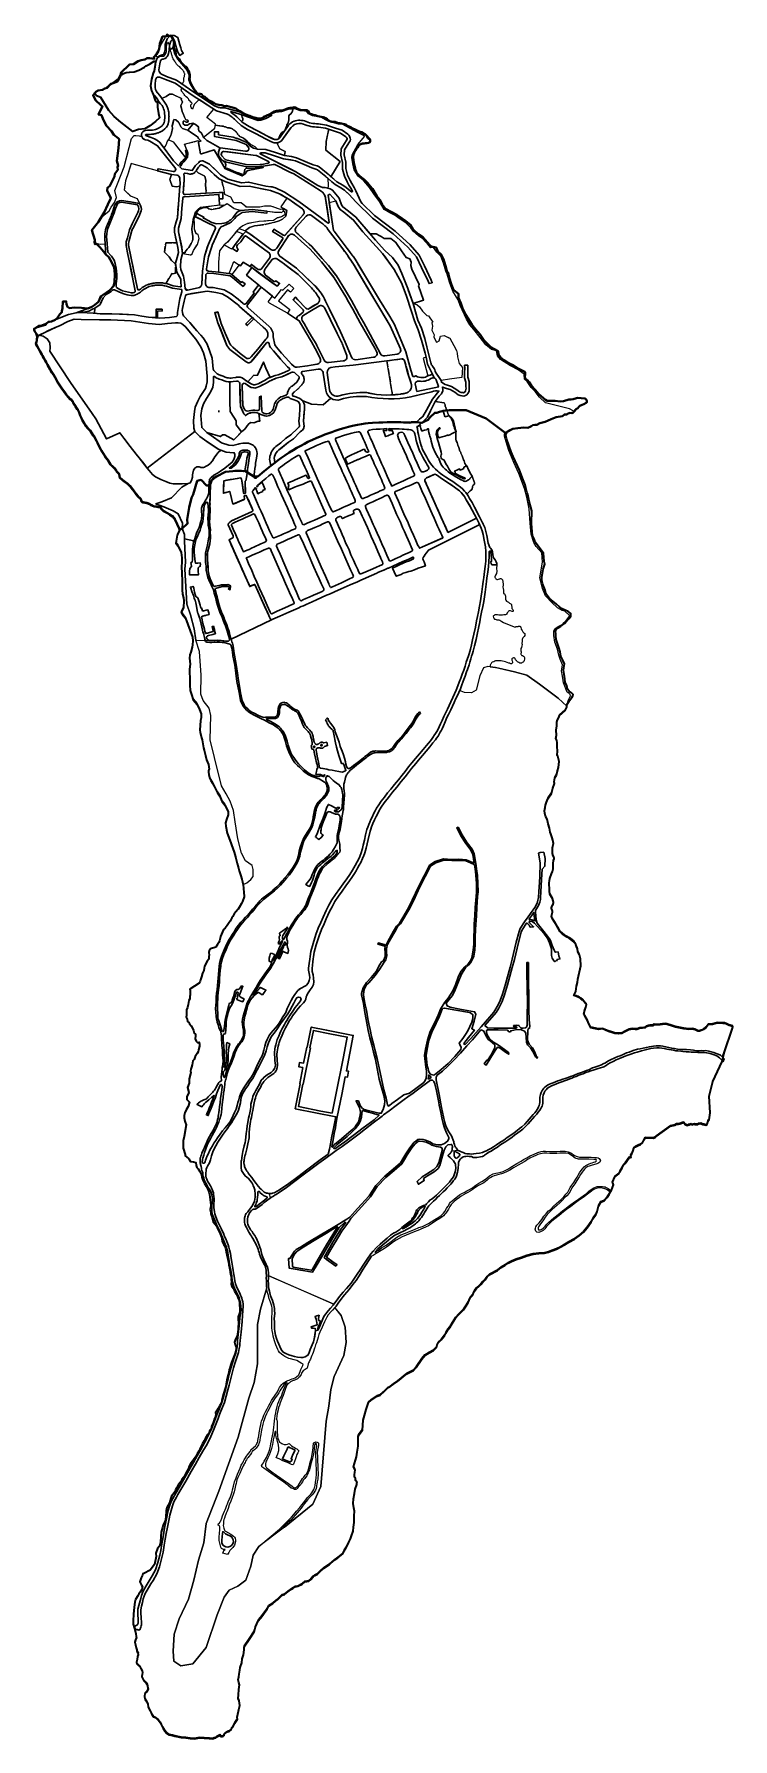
# Model space of a CAD drawing. Header units: inches. Extents: x 227962 to 457752, y 540021 to 3042353.
# Drawn here: x 227962 to 229340, y 540021 to 543385 of the extents above.
import ezdxf

# ---------------------------------------------------------------- set-up
doc = ezdxf.new("R2010")
doc.units = ezdxf.units.IN
doc.header["$MEASUREMENT"] = 0
doc.linetypes.add('ACAD_ISO02W100', pattern=[15, 12, -3])
for name, color, linetype, lineweight in [('Agriculture Precinct', 82, 'Continuous', 25), ('Green zone', 84, 'Continuous', 25), ('Institution Precinct', 150, 'Continuous', 30), ('LAP Boundary', 10, 'Continuous', 40), ('Precinct_Administrative', 150, 'Continuous', 9), ('Precinct_Military', 253, 'Continuous', 9), ('Service Precinct', 241, 'Continuous', 30), ('Spiritual Precinct', 20, 'Continuous', 35), ('Surveyed_Boundary', 212, 'Continuous', 35), ('Urban Core Precinct', 11, 'Continuous', 30), ('UV-1', 210, 'Continuous', 30), ('UV-2', 31, 'Continuous', 25), ('UV-3', 50, 'Continuous', 5), ('Vegmarket', 70, 'Continuous', 5), ('Z_ proposed road layer', 7, 'Continuous', 30), ('Z_Restricted Development Precinct', 32, 'Continuous', 30)]:
    doc.layers.add(name, color=color, linetype=linetype, lineweight=lineweight)
for name, color, linetype, lineweight, true_color in [('Precinct_Dzong', 7, 'Continuous', 9, 0xd6292c), ('Precinct_Environment Conservation', 7, 'Continuous', 9, 0x4abf36), ('Precinct_Riverfront', 7, 'Continuous', 9, 0xf1c1f1)]:
    doc.layers.add(name, color=color, linetype=linetype, lineweight=lineweight, true_color=true_color)
doc.layers.add('Valley of Flowers', color=95, linetype='Continuous', lineweight=30, transparency=0.5)

msp = doc.modelspace()

# ---------------------------------------------------------------- linework, layer by layer
at = {"layer": 'Agriculture Precinct', "linetype": 'ACAD_ISO02W100'}
msp.add_lwpolyline([(228222, 542973.3), (228244.1, 542973.2), (228239.5, 542994.6), (228239.4, 543003.1), (228242.5, 543015), (228244.9, 543022.8), (228247.6, 543056.5), (228250, 543085.1), (228243.1, 543084.1), (228234.8, 543085.5), (228230.2, 543098.7), (228233.3, 543108.3), (228205.8, 543115.4), (228154, 543129.9), (228147.6, 543111.2), (228142.8, 543095.8), (228140, 543078.2), (228152.3, 543066), (228165.8, 543061.1), (228172.5, 543046.9, -0.225279), (228172.5, 543033.1), (228166.9, 543021.5), (228160.2, 543008), (228157, 543001.8, 0.04512), (228155.4, 542997.6), (228149.6, 542977.9, 0.04803), (228148.7, 542973.2, 0.073708), (228149.1, 542965.9), (228160, 542912.3), (228166, 542882.9, 0.564501), (228170.8, 542881.2), (228171.1, 542881.5), (228172.1, 542882.3, -0.084932), (228188, 542891.6), (228204.4, 542894.6), (228206.1, 542894.7, -0.074594), (228222.2, 542893.1), (228233.9, 542913.1), (228236.2, 542912.2), (228241.1, 542913.6), (228241, 542934.3), (228239.2, 542933.6), (228233.2, 542938.8), (228228.8, 542946), (228219.6, 542955)], format="xyb", close=True, dxfattribs=at)
at = {"layer": 'Agriculture Precinct'}
msp.add_lwpolyline([(228327.9, 542704.6, -0.025561), (228327.1, 542704.8), (228321.6, 542707.2, 0.00003), (228320.5, 542707.8), (228318.3, 542709.6, 0.213092), (228315.9, 542709.4), (228316.5, 542697.9), (228314.8, 542688.6), (228311.2, 542679.9), (228307, 542673.7), (228302.5, 542666.6), (228296.3, 542656), (228293, 542646), (228291.3, 542632.8), (228292.9, 542608.9), (228303.2, 542598.9), (228330.2, 542591.5), (228333.8, 542594.4), (228338.4, 542594.3), (228356.6, 542584.8), (228365.9, 542594.8), (228367.1, 542596.6), (228368.6, 542598.1), (228371.6, 542600.5), (228360.8, 542614.2), (228361.2, 542622), (228350.2, 542638.4), (228348.8, 542640.5), (228348.7, 542659.6), (228348.5, 542681.4), (228348.4, 542699, -0.039831), (228345.3, 542699.3), (228341.1, 542700.1, -0.053697), (228337, 542701.3), (228332.8, 542703, 0.021196), (228332.1, 542703.2)], format="xyb", close=True, dxfattribs=at)
at = {"layer": 'Green zone'}
for points in [[(228236.6, 543372.4), (228231.8, 543380.7), (228224.4, 543385.5), (228220.4, 543377.8), (228213.3, 543366.6), (228206.2, 543349.9), (228202.5, 543343.5), (228207.3, 543339.6), (228211.5, 543341.8), (228217.7, 543341.7), (228219.7, 543343.2), (228222.3, 543346.9), (228223.5, 543351.1), (228223.4, 543359.4), (228224.1, 543364.7), (228225.5, 543369.8), (228228.1, 543366.4), (228230.8, 543355.4), (228236.2, 543358.4), (228238, 543367.7)], [(228236.6, 543372.4), (228231.8, 543380.7), (228224.4, 543385.5), (228220.4, 543377.8), (228213.3, 543366.6), (228206.2, 543349.9), (228202.5, 543343.5), (228207.3, 543339.6), (228211.5, 543341.8), (228217.7, 543341.7), (228219.7, 543343.2), (228222.3, 543346.9), (228223.5, 543351.1), (228223.4, 543359.4), (228224.1, 543364.7), (228225.5, 543369.8), (228228.1, 543366.4), (228230.8, 543355.4), (228236.2, 543358.4), (228238, 543367.7)], [(228465.4, 542892), (228474.7, 542883.3), (228468.2, 542875.9), (228462.4, 542881), (228444.2, 542859.3), (228467, 542841.9), (228461.8, 542834.8), (228426.9, 542854.7), (228424.2, 542856.8), (228432.7, 542868.1), (228437.1, 542864.6), (228450.2, 542881.7), (228452.6, 542879.9)], [(228585.7, 542487.4), (228584.2, 542490.6), (228582.1, 542495.6), (228579, 542502.3), (228576.3, 542508.3), (228572.9, 542515.9), (228570, 542522.4), (228567, 542529.3), (228563.6, 542536.9), (228560.2, 542544.4), (228556.3, 542553.1), (228553, 542560.6), (228549.7, 542568.1), (228548.5, 542571.3), (228546.5, 542575.4), (228544.5, 542580.3), (228543.3, 542581.6), (228541.9, 542581.8), (228540.7, 542581.7), (228537.9, 542580.7), (228532, 542578.5), (228526.1, 542576.1), (228519, 542573.3), (228512.5, 542570.5), (228508, 542568.4), (228503.9, 542566.3), (228496.7, 542562.8), (228496.8, 542561.8), (228497.5, 542560.6), (228499.1, 542557.3), (228500.1, 542555.2), (228502.6, 542549.4), (228505.3, 542543.3), (228508.1, 542537), (228510.9, 542530.9), (228513.5, 542524.7), (228516.8, 542517.3), (228520.7, 542508.5), (228530.3, 542486.5), (228535.6, 542474.9), (228540.2, 542464.6), (228542.8, 542458.4), (228548.2, 542447.5), (228549.5, 542444.9), (228550.2, 542443.9), (228551.1, 542443.2), (228552.2, 542442.9), (228553.4, 542443), (228558.5, 542445.3), (228564.6, 542447.9), (228571.3, 542450.9), (228577.2, 542453.5), (228582.7, 542455.9), (228587.8, 542458.2), (228594.4, 542461.2), (228595.2, 542461.9), (228595.7, 542462.8), (228595.8, 542463.8), (228595.7, 542465), (228594.8, 542467), (228592.8, 542471.5), (228591, 542475.5), (228589.3, 542479.1), (228587.5, 542483.2)], [(228640.2, 542364.5), (228635.3, 542375.7), (228631.8, 542384.2), (228627.4, 542394.2), (228623.1, 542404), (228619.9, 542411.7), (228616.1, 542420), (228612.8, 542427.2), (228609.6, 542434.3), (228607.1, 542438.6), (228606.9, 542440.2), (228605.3, 542443.1), (228604.2, 542444.9), (228603.2, 542446.4), (228602.1, 542447.3), (228601.2, 542447.8), (228599.7, 542448.1), (228598.2, 542448.1), (228597.5, 542447.9), (228596.4, 542447.3), (228596, 542447.2), (228594.5, 542446.5), (228594.2, 542446.5), (228592.7, 542445.5), (228592.2, 542444.6), (228592.1, 542444.2), (228592, 542443.4), (228592.1, 542442.3), (228592.7, 542441.1), (228593.2, 542439.6), (228593.3, 542439.5), (228591.6, 542438.8), (228588.7, 542437.5), (228585.4, 542436), (228580.7, 542433.9), (228574.5, 542431.1), (228572, 542429.9), (228570.2, 542429.2), (228569.3, 542430.1), (228568.3, 542432.7), (228566.8, 542433.5), (228564.6, 542433.3), (228563.4, 542432.8), (228561.4, 542431.8), (228559.4, 542430.8), (228558.1, 542429.6), (228557.4, 542428.3), (228557.7, 542425.9), (228558.3, 542424.3), (228559.3, 542422.5), (228560.4, 542419.1), (228562.4, 542414.6), (228567, 542404.2), (228569.9, 542397.8), (228573.1, 542390.4), (228577.4, 542380.4), (228579.5, 542375.8), (228583.4, 542367.3), (228587.3, 542357.9), (228592.2, 542347.2), (228596.3, 542338.1), (228599.8, 542330.2), (228600.8, 542329.1), (228601.5, 542326.8), (228602.2, 542324.9), (228603.2, 542322.6), (228604.1, 542321.2), (228605.1, 542320.3), (228605.7, 542320.2), (228606.5, 542320.3), (228611.7, 542322), (228625.8, 542328.2), (228636.3, 542332.8), (228644.5, 542336.6), (228647, 542337.6), (228648.3, 542338.1), (228649.5, 542338.7), (228650.2, 542339.6), (228650.1, 542340.7), (228649.9, 542341.9), (228649.6, 542342.7), (228649.2, 542344), (228647.9, 542346.5), (228646.1, 542350.8), (228645.6, 542352.3)]]:
    msp.add_lwpolyline(points, close=True, dxfattribs=at)
msp.add_lwpolyline([(228415, 542738), (228419.7, 542726.1), (228428, 542707.9), (228425.6, 542706.9), (228416.8, 542701.7), (228409.1, 542697.6), (228405.7, 542695.8), (228400.6, 542693.9), (228398.6, 542693.3), (228395.7, 542693.2), (228392.7, 542693.9), (228390.2, 542695.2), (228384.2, 542699), (228395, 542712), (228403, 542712.1), (228415, 542738)], dxfattribs=at)
at = {"layer": 'Institution Precinct'}
for points in [[(228303.7, 542699.4), (228303.4, 542710.3), (228301.1, 542739.9), (228296.4, 542756.1), (228290.9, 542768.2), (228281.4, 542783.4), (228261.1, 542808), (228255.7, 542812.3), (228251.8, 542815.1), (228246.4, 542815.6), (228241.2, 542815.6), (228225.7, 542814), (228208.8, 542812.5), (228187.7, 542814.3), (228153.7, 542819.4), (228114, 542821.6), (228091.4, 542821.6), (228055, 542822.5), (228041.5, 542822.7), (228028.7, 542818.2), (228012.2, 542809.8), (228007.2, 542807.8), (227972.6, 542791), (227980, 542789.5), (227988.2, 542784), (227993.4, 542775.9), (227994.1, 542766.6), (227993.2, 542760), (228034.1, 542697.7), (228076.7, 542636.5), (228084.3, 542625.9), (228104.9, 542586.5), (228131.4, 542598.3), (228139.4, 542588.1), (228151.9, 542571.3), (228163.9, 542556.3), (228178.5, 542538.1), (228185.3, 542529.1), (228279.2, 542600.9), (228277.2, 542607.8), (228276.7, 542623), (228278.7, 542640.6), (228280.2, 542649.2), (228285, 542661.1), (228290, 542670.4), (228300.7, 542685.8), (228302, 542690.7)], [(228303.3, 542581.7), (228289.4, 542591.4), (228279.2, 542600.9), (228185.3, 542529.1), (228189.1, 542524.1), (228196.1, 542516.2), (228202, 542511.7), (228212.3, 542506.5), (228222, 542502.4), (228230.4, 542499.2), (228236.7, 542498), (228243.3, 542497.7), (228254.3, 542498), (228266.3, 542498.2), (228270.3, 542499.6), (228272.8, 542504.5), (228274.6, 542511.1), (228275, 542515.7), (228275.4, 542519.2), (228276.8, 542524.8), (228277.8, 542526.5), (228279.4, 542529.1), (228281.1, 542530.4), (228283.6, 542531.1), (228285.4, 542531.3), (228286.7, 542531.2), (228287.9, 542531.1), (228289.8, 542530.6), (228291.4, 542530.3), (228292.9, 542530.1), (228294.7, 542530.1), (228296.6, 542530.4), (228298.3, 542530.9), (228300.3, 542531.9), (228304.5, 542534), (228305.7, 542535), (228309.3, 542537.7), (228314, 542543.3), (228318.5, 542551.2), (228325.7, 542559.4), (228330.9, 542564.2), (228328.7, 542565), (228325.9, 542566.1)]]:
    msp.add_lwpolyline(points, close=True, dxfattribs=at)
at = {"layer": 'Institution Precinct', "linetype": 'ACAD_ISO02W100'}
msp.add_lwpolyline([(228706, 542695.8), (228699.2, 542718), (228693, 542740.8, 0.374215), (228687.5, 542744.4), (228658.1, 542740.5), (228669.2, 542673.4, 0.025695), (228694.6, 542676.6, 0.447805)], format="xyb", close=True, dxfattribs=at)
at = {"layer": 'LAP Boundary'}
msp.add_lwpolyline([(228841.8, 542792.3), (228833, 542803), (228825.5, 542812.1), (228818.7, 542822.8), (228813, 542831.8), (228806.9, 542844.7), (228804, 542854.4), (228799.6, 542864.7), (228799.1, 542872.6), (228789.2, 542880.9), (228785.7, 542890.4), (228780.8, 542905.2), (228779, 542914.5), (228776.2, 542917.3), (228774.7, 542923.2), (228769.8, 542941.1), (228764.6, 542951), (228758.8, 542956.7), (228756.7, 542961.7), (228755.2, 542964.3), (228752.2, 542965.2), (228745.9, 542966), (228743.7, 542968), (228737.8, 542974.8), (228729.1, 542984.9), (228720, 542990.4), (228710.1, 542999.9), (228704.5, 543009.3), (228694.5, 543016.7), (228683.3, 543025), (228677.8, 543028.9), (228668.1, 543034.1), (228655.1, 543040.8), (228650.6, 543046.3), (228648.9, 543049.2), (228644.6, 543057.4), (228638.5, 543065.8), (228629.7, 543080.4), (228625, 543085.5), (228620.1, 543091.7), (228613.1, 543098.5), (228604.8, 543105.4), (228600.1, 543109.9), (228598.3, 543112.3), (228595.6, 543119.7), (228595.5, 543120.6), (228594, 543125.9), (228593.8, 543128.6), (228592.9, 543132.5), (228592.1, 543136.9), (228591.4, 543143.3), (228592.1, 543148), (228593.7, 543151.4), (228596.3, 543156.3), (228598.2, 543159.5), (228599.8, 543161.6), (228602.3, 543164.8), (228605.2, 543167.8), (228608, 543169.1), (228610.1, 543169.6), (228613.1, 543169.7), (228615.7, 543170.3), (228618.4, 543170.5), (228621.8, 543171), (228624.3, 543171.9), (228624.9, 543172.8), (228625.1, 543174.2), (228625, 543175.4), (228624.8, 543177.1), (228624.2, 543177.8), (228621.4, 543180.4), (228619.4, 543183.4), (228618.7, 543184.8), (228615.3, 543187.8), (228613.5, 543188.7), (228607.7, 543191.7), (228606.5, 543192), (228598.4, 543195.7), (228594.1, 543197.9), (228590.9, 543199.3), (228586.9, 543201.6), (228580.5, 543204.5), (228577, 543207.2), (228568.6, 543209.2), (228566.8, 543209.3), (228565.3, 543209.7), (228561, 543210.5), (228556.1, 543212.1), (228552.1, 543212.2), (228549.7, 543212.3), (228548.3, 543212.9), (228547.1, 543213), (228545.7, 543213.8), (228543.7, 543215.2), (228540.4, 543217.9), (228536.8, 543219.8), (228534.9, 543220.9), (228532.3, 543221.8), (228528.3, 543222.4), (228525.3, 543222.7), (228521.9, 543223.6), (228516.7, 543225.2), (228514.8, 543225.3), (228511.5, 543226.5), (228509.1, 543227.4), (228507, 543228), (228505.4, 543229.3), (228502.6, 543233.8), (228500.7, 543235.1), (228495.6, 543235.3), (228493.4, 543235.1), (228490.5, 543235.4), (228487.9, 543236.2), (228480.5, 543238.8), (228477.3, 543240.4), (228475, 543241), (228470.9, 543240), (228467.6, 543239.8), (228464.1, 543239.5), (228460.1, 543237.8), (228456.4, 543236.1), (228455.4, 543235.9), (228453.5, 543235.2), (228450.4, 543234.6), (228445.4, 543234.9), (228440.6, 543234.2), (228436.7, 543233), (228433.4, 543230.6), (228429.7, 543229.1), (228424.4, 543226.4), (228421, 543224.8), (228418.5, 543223.8), (228416.3, 543222.6), (228413, 543220.2), (228409.9, 543218.9), (228407.8, 543218.8), (228403.9, 543219.1), (228399.9, 543220.1), (228393.6, 543221.8), (228388, 543224), (228383, 543225.6), (228377.5, 543227.8), (228373.6, 543229.8), (228368.2, 543233.4), (228364.4, 543235.8), (228360.3, 543238.6), (228356.2, 543240.2), (228350.7, 543241.5), (228346.3, 543242.3), (228341.8, 543243.8), (228337.8, 543243.4), (228332.4, 543245), (228326.6, 543245.9), (228320.8, 543247.5), (228316.7, 543249.8), (228312.5, 543252.7), (228308.8, 543253.6), (228306.4, 543255.3), (228303.5, 543257.8), (228299.4, 543261.7), (228295.9, 543262.9), (228292.5, 543267.1), (228289.7, 543267.5), (228285.6, 543267.9), (228283.1, 543269.8), (228280.6, 543273.4), (228277.6, 543277.7), (228274.7, 543282.1), (228273.1, 543285.7), (228270.3, 543291.2), (228269.2, 543294.1), (228269.1, 543297.3), (228269.7, 543300.4), (228269.6, 543305.1), (228268.3, 543310.3), (228266.4, 543313.4), (228265, 543316.3), (228264.5, 543318.3), (228263.6, 543319.7), (228262, 543321.1), (228260.4, 543321.8), (228256.4, 543325.3), (228252.9, 543328.9), (228250.5, 543332.6), (228248.3, 543336.3), (228245.3, 543339.1), (228243.7, 543340.4), (228242.7, 543342.6), (228241.6, 543346.6), (228241, 543350.9), (228240.2, 543354.7), (228238.2, 543358.7), (228237.9, 543360.7), (228238.1, 543365.6), (228239.2, 543371.1), (228233.2, 543382), (228215.8, 543380.9), (228210.3, 543367.2), (228210, 543361.1), (228209.3, 543356.5), (228207.4, 543351.3), (228203.6, 543345.6), (228198.5, 543340.2), (228199.4, 543337), (228190, 543338), (228185.7, 543337.7), (228180.6, 543335.1), (228173.6, 543333.8), (228167.8, 543331.9), (228158.7, 543326), (228150.6, 543325.6), (228133.7, 543309.1), (228132.7, 543303.8), (228128.5, 543293.7), (228126.6, 543292), (228118.6, 543288.5), (228113.6, 543287.6), (228106.8, 543279.7), (228101.7, 543278.1), (228097.4, 543275.6), (228089, 543274), (228084, 543271.7), (228082.9, 543269.7), (228078.7, 543264.8), (228083.2, 543254.9), (228093.8, 543245.3), (228097.6, 543242.5), (228092.9, 543234.1), (228089.5, 543226.8), (228095.3, 543225.3), (228099.6, 543215.4), (228105.5, 543204.7), (228115.2, 543194.2), (228119.8, 543186.6), (228128.3, 543180.3), (228130.5, 543177.9), (228128.8, 543160.2), (228125.6, 543135.4), (228128, 543126.1), (228126.9, 543122.9), (228127.7, 543117.7), (228121.6, 543109.4), (228121.1, 543104.2), (228116.7, 543095.4), (228111.9, 543086.2), (228107, 543082.1), (228106.8, 543077.1), (228113.5, 543061.8), (228107.7, 543049.1), (228100.6, 543033.3), (228089.1, 543014.8), (228076.3, 542998.8), (228082.2, 542979.5), (228081.5, 542975.1), (228081.9, 542971.2), (228085.3, 542971.4), (228092.9, 542964.2), (228099.4, 542956.4), (228103.9, 542950.8), (228109.7, 542945), (228115.9, 542935), (228120.4, 542925.1), (228121.5, 542911.6), (228120.7, 542895.2), (228118.8, 542887.9), (228111.9, 542880.2), (228098.4, 542870.8), (228094.6, 542868.4), (228092.5, 542864.7), (228089.3, 542857), (228082, 542851.2), (228076.1, 542847.5), (228068.4, 542844.2), (228055.7, 542845.5), (228041.5, 542845.6), (228032.1, 542844.7), (228028, 542846.9), (228026.2, 542852.5), (228025.8, 542857.9), (228019.3, 542858), (228018.4, 542844.7), (228017.4, 542838.7), (228017.3, 542836.5), (228013.1, 542832.6), (228007.6, 542825), (228003.9, 542821.6), (227996.6, 542818.2), (227993.1, 542817.7), (227990.6, 542817.9), (227987.6, 542814.8), (227984.9, 542811.8), (227968.3, 542806.9), (227962.5, 542803.9), (227962.8, 542800.2), (227969.6, 542789.7), (227967.9, 542784.3), (227967.7, 542780.7), (227966.9, 542778.3), (227966, 542775.1), (227966.4, 542773), (227968.7, 542769.4), (227971.1, 542764.8), (227973.3, 542760.7), (227975.7, 542756.6), (227977.6, 542752.9), (227979.5, 542749.5), (227981.4, 542745.8), (227984.1, 542741.1), (227986, 542737.7), (227989.4, 542731.3), (227993.9, 542723.7), (227995.7, 542721.1), (227997.6, 542717.8), (228000.2, 542713.6), (228001.7, 542711.1), (228002.1, 542710.3), (228003.1, 542708.6), (228003.7, 542707.6), (228006.5, 542702.9), (228009.4, 542697.3), (228011.9, 542693.4), (228014.5, 542689.6), (228017.4, 542685.4), (228021.1, 542680), (228024.4, 542675.6), (228026.9, 542671.9), (228029.3, 542668.8), (228032.8, 542664.9), (228035.4, 542663.5), (228039.2, 542658.2), (228041, 542654.9), (228044, 542650.8), (228047.6, 542645.5), (228049.2, 542642.4), (228051.1, 542638.5), (228053.6, 542632.7), (228056.1, 542627.2), (228057.8, 542623.1), (228061, 542617.3), (228064.5, 542611.7), (228068.1, 542607.2), (228073.4, 542601.8), (228079.2, 542593.4), (228082.3, 542588.7), (228085.6, 542582.9), (228087.6, 542578.8), (228091.7, 542570.3), (228094, 542565.9), (228096.3, 542561.5), (228101.5, 542553.5), (228104.2, 542549.5), (228106, 542546.7), (228108.9, 542542.4), (228113.4, 542535.7), (228118.9, 542530.1), (228121, 542528), (228124.9, 542522.8), (228125.9, 542521.8), (228130, 542517.2), (228131.6, 542509.9), (228137.3, 542504.5), (228140.1, 542502.3), (228147.3, 542497), (228151.8, 542492.7), (228156.6, 542486.7), (228159.7, 542482.4), (228163.9, 542477.1), (228167.8, 542472.2), (228172.9, 542467.7), (228174.4, 542463.2), (228177.6, 542461.3), (228181.2, 542460.6), (228184.8, 542459.7), (228189.9, 542457.7), (228192.8, 542455.9), (228194.5, 542455.2), (228199.1, 542452.8), (228204.2, 542452.7), (228207, 542451.9), (228211, 542451.1), (228213.6, 542448.1), (228217.7, 542443.9), (228219.9, 542442.5), (228224.1, 542440.3), (228230.3, 542436.7), (228235.5, 542433.3), (228240.4, 542427), (228248.5, 542409.7), (228249.4, 542407.3), (228254.1, 542409.4), (228265.2, 542419.4), (228264.5, 542427.7), (228267.9, 542451.1), (228273.1, 542470), (228276.2, 542476.9), (228284.2, 542504.1), (228291.6, 542505.6), (228302.4, 542494.5), (228307.3, 542494.4), (228310.5, 542497.6), (228312, 542504), (228313.3, 542505.9), (228315.6, 542508.2), (228318.6, 542510.5), (228322, 542512.6), (228339.6, 542521.6), (228354.1, 542522.8), (228358, 542523.4), (228371.3, 542523.4), (228375.2, 542522.9), (228377.9, 542523.3), (228395.7, 542512.2), (228403.8, 542512.6), (228416, 542523), (228429.3, 542533.4), (228437.3, 542539.5), (228443.9, 542544.5), (228448.8, 542548.2), (228456.9, 542553.8), (228465.5, 542559.5), (228473.5, 542564.5), (228480.3, 542568.6), (228488.2, 542573.1), (228495.3, 542576.8), (228502.5, 542580.5), (228511.2, 542584.6), (228520.1, 542588.5), (228528.5, 542592), (228536, 542594.9), (228543.7, 542597.9), (228549.3, 542600), (228556.1, 542602.3), (228565.9, 542605.5), (228573.5, 542607.8), (228582.6, 542610.3), (228590.5, 542612.3), (228600.4, 542614.6), (228608, 542615.9), (228615.2, 542616.9), (228621.4, 542617.4), (228629.7, 542618.1), (228642.3, 542618.8), (228650, 542619.2), (228658.3, 542619.5), (228667, 542619.5), (228673.3, 542619.5), (228678, 542619.4), (228685.9, 542619.3), (228690.6, 542619.1), (228698, 542618.9), (228702.5, 542618.6), (228704.3, 542618.5), (228705.6, 542618.9), (228706.9, 542619.6), (228716.3, 542619.6), (228726.9, 542618.5), (228733.7, 542621.5), (228739.4, 542624.4), (228741.1, 542626), (228743.6, 542629.5), (228752.5, 542638.1), (228756.5, 542638.3), (228761.7, 542639.8), (228764.5, 542640.4), (228768.8, 542641.8), (228780.9, 542643.3), (228814.4, 542643.3), (228853.7, 542626.8), (228893.1, 542597.1), (228893.7, 542599.1), (228895.4, 542600.3), (228896.5, 542601), (228906.5, 542606.1), (228916, 542607.6), (228928.4, 542608.8), (228936, 542608.7), (228942.1, 542611.3), (228946, 542613.8), (228949.8, 542614.6), (228953.7, 542614.5), (228959.6, 542617.4), (228970.1, 542619.9), (228981.8, 542625.6), (228991.7, 542629.5), (229004.2, 542631.6), (229008, 542634.9), (229012.2, 542634.7), (229016.7, 542637.2), (229017.8, 542637.8), (229022.5, 542637.6), (229024.4, 542637.9), (229026.8, 542640), (229028.6, 542641.7), (229029.9, 542644.5), (229034.3, 542647.1), (229036.4, 542649.9), (229038.8, 542651.9), (229042.8, 542653.7), (229046.4, 542654.9), (229051.1, 542657.7), (229052.5, 542659), (229052.5, 542661), (229052.3, 542662.1), (229051.8, 542663), (229050.9, 542664.2), (229049.4, 542665.3), (229048.1, 542666), (229041.2, 542666.7), (229034.5, 542667.4), (229032.2, 542667.2), (229025.7, 542665.1), (229021.3, 542664), (229016.6, 542664), (229006.5, 542661.3), (228999.7, 542660.4), (228990.2, 542661.6), (228981.1, 542661.4), (228978, 542661.9), (228974.3, 542662), (228970.9, 542663.5), (228957.7, 542675.1), (228950.6, 542683.5), (228943.3, 542691.2), (228938.4, 542698.4), (228935.3, 542702.6), (228931.4, 542705.4), (228930.4, 542708.5), (228930.9, 542713.7), (228930.8, 542717.7), (228929.9, 542718.8), (228914.6, 542726.8), (228905, 542732.7), (228896, 542737.5), (228888.5, 542741.9), (228884.8, 542745.2), (228883.4, 542746.1), (228880.5, 542749.8), (228878.4, 542752.8), (228878, 542754.6), (228877.3, 542759.5), (228863, 542767.6), (228850.7, 542780.4), (228848.7, 542783)], close=True, dxfattribs=at)
at = {"layer": 'Precinct_Administrative'}
msp.add_lwpolyline([(228791.1, 542607.7), (228791.1, 542608.8), (228790.5, 542610), (228789.7, 542612.3), (228788.9, 542617.3), (228788.3, 542619.4), (228787.1, 542622.4), (228785.7, 542625.3), (228784.1, 542627.8), (228781.5, 542631.1), (228780.3, 542633), (228779.8, 542634.1), (228778.2, 542636.8), (228776.7, 542641.9), (228775.2, 542644.9), (228774.9, 542646), (228774.5, 542648.3), (228774.2, 542649.3), (228773.3, 542650.6), (228772.8, 542653.7), (228770.8, 542657.7), (228753.3, 542660.6), (228738.3, 542629.4), (228719.7, 542611.7), (228718.7, 542610.8), (228718, 542610.9), (228717.4, 542610.9), (228718.2, 542606.8), (228719.4, 542600.1), (228720.5, 542595.3), (228722.3, 542585.7), (228723.9, 542579.8), (228725.8, 542573.7), (228726.8, 542570.4), (228727.7, 542567.9), (228729, 542564.6), (228731, 542560.9), (228733.9, 542555.2), (228736.7, 542550.2), (228738.8, 542546.5), (228739.6, 542545.1), (228741.4, 542542.1), (228744.1, 542538.1), (228746.8, 542534.6), (228750.3, 542530.7), (228754.1, 542526.8), (228760.7, 542520.8), (228763.9, 542518), (228768.5, 542514.7), (228774.2, 542511), (228781.3, 542506.5), (228787.8, 542502.4), (228796.2, 542496.5), (228803.3, 542491.4), (228807.4, 542487.8), (228811.2, 542483.4), (228813.6, 542480.6), (228815.9, 542477.5), (228822.6, 542484.1), (228825, 542486.3), (228826.1, 542488.2), (228826.8, 542490.3), (228827.1, 542492.7), (228827.5, 542494), (228828.3, 542495.2), (228830, 542496.5), (228830.6, 542497.3), (228830.8, 542498.3), (228830.6, 542500.2), (228830.2, 542501.9), (228829.5, 542504.1), (228828.8, 542506), (228828.2, 542507.1), (228826.1, 542512.8), (228823.6, 542516.8), (228818.9, 542525.8), (228815.7, 542533.2), (228813.9, 542534.2), (228813.5, 542535.4), (228812, 542538.2), (228810.4, 542543), (228809, 542545.5), (228808, 542549.1), (228806.2, 542552.8), (228805.4, 542555.6), (228803.8, 542558.3), (228803.6, 542559.9), (228803.2, 542560.8), (228802.1, 542562.2), (228801.3, 542564.1), (228800.1, 542569.6), (228798.1, 542573.9), (228796.7, 542579.6), (228795, 542583), (228794.3, 542586.3), (228794, 542589.8), (228794.1, 542597.7), (228793.7, 542601.1), (228792.8, 542604.1), (228791.4, 542606.6), (228791.1, 542607.7)], close=True, dxfattribs=at)
at = {"layer": 'Precinct_Dzong'}
for points in [[(228553.2, 540878.5), (228424.5, 540935), (228424.4, 540935.1), (228424.4, 540932.6), (228424.8, 540929.3), (228424.3, 540924.3), (228424.9, 540913), (228426.3, 540904.2), (228428.7, 540895.4), (228430.7, 540890.6), (228433.8, 540881.4), (228434.9, 540877), (228435.6, 540874), (228436.3, 540869.6), (228436.7, 540866.1), (228436.8, 540860.5), (228436.5, 540855.1), (228436, 540850.1), (228436.3, 540843.6), (228436.2, 540837.3), (228436.7, 540830.2), (228437.4, 540824.6), (228438.3, 540817.8), (228440.3, 540810.8), (228446.9, 540795.3), (228449.8, 540789.4), (228453.2, 540784.6), (228456.5, 540782.4), (228464.4, 540779.1), (228471, 540776.5), (228481.8, 540774.3), (228492.5, 540773.2), (228496.8, 540774.6), (228499.9, 540776.5), (228503.1, 540779), (228510.5, 540798.4), (228513.2, 540804.8), (228514.8, 540809.4), (228517, 540826.6), (228522, 540827.6), (228525.8, 540835.3), (228530.5, 540846.4), (228533.4, 540852.8), (228535.3, 540856.4), (228542.2, 540865.4), (228551.9, 540876.9), (228553.2, 540878.5)], [(228421.1, 540911.3), (228409, 540868.7), (228403.1, 540838.5), (228402.7, 540802.4), (228403.1, 540761.3), (228396.4, 540724), (228385.6, 540693.2), (228364.5, 540616.3), (228326.4, 540509.8), (228301.8, 540445.6), (228296.8, 540407.5), (228286.6, 540373.7), (228277.3, 540334), (228267.2, 540296.4), (228248.2, 540257.8), (228238.7, 540227.7), (228236.6, 540194), (228238.2, 540174.4), (228251.9, 540164.9), (228275.2, 540168.6), (228301.6, 540201.4), (228323.5, 540265.7), (228337.3, 540300.2), (228347.3, 540314), (228364, 540322.1), (228380, 540334), (228389.6, 540361.4), (228394.2, 540383.6), (228405.4, 540400.2), (228446.3, 540434.6), (228449, 540437.3), (228451.7, 540436.1), (228456.3, 540438.6), (228512, 540484.2), (228528, 540519.1), (228538.6, 540647.8), (228543.8, 540677.4), (228547.5, 540710.3), (228554.2, 540736.1), (228572.9, 540777.4), (228578.1, 540803.2), (228575.5, 540833.1), (228567.7, 540856.2), (228555.3, 540871.9), (228551.1, 540867.1), (228549, 540864.9), (228542.6, 540857.8), (228539.5, 540852.8), (228534.9, 540843.7), (228532.2, 540837.7), (228530.2, 540833.4), (228525.9, 540823.4), (228524.2, 540818.8), (228522.7, 540813.9), (228519, 540802.7), (228517.6, 540798.6), (228515.8, 540793.3), (228515.1, 540791.7), (228514.8, 540789.7), (228513.2, 540785.5), (228512.4, 540783.4), (228511.1, 540779.9), (228510, 540777.4), (228509, 540774.5), (228508.1, 540772.2), (228507.3, 540770.5), (228506.2, 540768.2), (228505.7, 540766.9), (228504.5, 540764.8), (228503.8, 540763.3), (228502.6, 540761.1), (228500.6, 540752.5), (228493.2, 540747.5), (228490.6, 540744.1), (228488.9, 540739.8), (228485.9, 540735.5), (228482, 540731.6), (228478.9, 540730), (228474.7, 540728.2), (228473.7, 540727.9), (228472.1, 540727.2), (228469.5, 540726.2), (228468.1, 540725.3), (228465.9, 540723.8), (228464.4, 540722.6), (228463.3, 540721.3), (228462.4, 540720.4), (228461.4, 540719), (228460.3, 540717.6), (228459.4, 540715.4), (228458.2, 540712.3), (228457, 540708.4), (228455.1, 540702.5), (228453.6, 540698.8), (228451.8, 540694), (228450.1, 540690.6), (228448.8, 540687.6), (228447.4, 540683.9), (228446.1, 540679.7), (228444.6, 540674.8), (228443.5, 540670.2), (228442.3, 540665.9), (228441.8, 540662.5), (228441.3, 540659.2), (228441, 540656.9), (228440.5, 540653.4), (228440.6, 540651.5), (228441, 540649.8), (228441.6, 540648.8), (228441.9, 540648.3), (228442, 540640.2), (228441.8, 540636.3), (228441.6, 540634), (228441.6, 540629.5), (228441.7, 540625.7), (228442.1, 540620.6), (228442.7, 540617.2), (228443.2, 540614.4), (228444.6, 540610.7), (228445.4, 540608.4), (228446.3, 540606.7), (228448.7, 540604.8), (228451, 540603.7), (228452.5, 540602.9), (228455.4, 540601.9), (228457.5, 540601.8), (228459.4, 540601.8), (228461.8, 540602.4), (228465.2, 540603.9), (228467.7, 540601.1), (228470.2, 540599.4), (228473.5, 540597.3), (228476, 540595.7), (228478.5, 540594.1), (228480.6, 540593.2), (228484.4, 540589.4), (228482.6, 540585.6), (228480.8, 540582.1), (228479.1, 540577.4), (228477.7, 540573.8), (228475.8, 540568.1), (228474, 540563.3), (228472.9, 540561.7), (228470, 540562.3), (228466.2, 540564.3), (228461.9, 540566), (228456.3, 540568.2), (228451.4, 540570.5), (228446.9, 540573), (228442.7, 540574.6), (228440, 540575.6), (228441.2, 540579.1), (228442.9, 540583.6), (228444.7, 540589.9), (228444.8, 540594.7), (228444.5, 540600.3), (228443.4, 540603.9), (228442.4, 540607.8), (228441.5, 540611.1), (228440.6, 540614), (228440, 540617.1), (228439.4, 540621.2), (228439, 540624.6), (228438.8, 540627.7), (228437.7, 540627.2), (228437.2, 540625.3), (228436.3, 540621.9), (228435, 540616.5), (228434, 540610.9), (228433.2, 540606), (228432.2, 540601.5), (228431.2, 540596.7), (228430.7, 540594), (228429.2, 540590.1), (228428.1, 540586.2), (228425.8, 540580.5), (228423.5, 540575.4), (228421.5, 540571.2), (228420, 540568.7), (228419.7, 540567.3), (228419.2, 540565.5), (228419, 540564.4), (228418.9, 540562.3), (228418.9, 540560.6), (228419, 540559.3), (228419.3, 540558.4), (228420, 540557.2), (228420.5, 540556), (228421.7, 540554.8), (228425.9, 540551.7), (228433.8, 540546.2), (228437.6, 540543.3), (228440.5, 540541.3), (228446.2, 540537.3), (228448.9, 540535.4), (228453.5, 540532.2), (228457.5, 540529.4), (228461.4, 540526.5), (228466.6, 540522.9), (228471.2, 540519.7), (228473.5, 540517.8), (228474.9, 540516.9), (228476.3, 540516.4), (228477.3, 540516.3), (228478, 540516.4), (228478.5, 540516.8), (228479.9, 540517.5), (228481.8, 540519.3), (228483.7, 540521.7), (228485.7, 540524.8), (228487.8, 540527.8), (228489.7, 540531.4), (228491.9, 540534.5), (228494.5, 540537.6), (228497.1, 540541), (228499.3, 540544), (228501.9, 540548.8), (228503.6, 540553.4), (228505.3, 540560.1), (228506.9, 540566.9), (228509.1, 540574.6), (228510.8, 540582.5), (228512.1, 540590.2), (228512.4, 540596.2), (228512.7, 540599.5), (228513.1, 540602.2), (228513.5, 540604.4), (228514.7, 540605.6), (228518.1, 540606.9), (228520.6, 540606.5), (228522.2, 540605.7), (228523.5, 540604.4), (228523.5, 540602), (228523.2, 540599.7), (228522.6, 540596.6), (228521.4, 540590.9), (228520.8, 540586.3), (228521.1, 540578.1), (228521.4, 540568.4), (228521.6, 540560.7), (228522.1, 540553.6), (228522.5, 540544.8), (228521.8, 540533.7), (228520.8, 540527.9), (228520.7, 540527.4), (228520.1, 540524.2), (228519.4, 540520.1), (228519, 540517.3), (228518.5, 540514.9), (228517.2, 540511.8), (228516, 540509.4), (228513.8, 540506.6), (228510.6, 540502.7), (228506.7, 540498.2), (228501.7, 540492.5), (228495.3, 540485.3), (228491.8, 540480), (228489.2, 540476.3), (228485.3, 540471.5), (228477, 540462.2), (228472.6, 540456.8), (228468.9, 540452.7), (228462.9, 540447.6), (228457, 540442.3), (228454.4, 540439.1), (228451.7, 540436.1), (228449, 540437.3), (228451.7, 540440.1), (228455.3, 540444.2), (228461.2, 540450), (228466.2, 540454.6), (228470.2, 540458.5), (228474.6, 540463.6), (228479.9, 540469.9), (228486.6, 540477.7), (228490.3, 540482.5), (228493.7, 540487), (228498.3, 540492.8), (228501.8, 540497.1), (228505, 540500.5), (228507.9, 540503.8), (228510.1, 540506.3), (228512, 540509.5), (228514, 540513.1), (228516, 540518.2), (228516.5, 540521.1), (228517.6, 540527), (228518.6, 540535.6), (228519.5, 540543.4), (228519.3, 540553.2), (228518.5, 540562.3), (228518.4, 540569.1), (228518.1, 540580.6), (228518.1, 540587.2), (228519.2, 540595.2), (228519.7, 540598.9), (228519.1, 540601.6), (228518.4, 540603.5), (228517, 540603.5), (228516.2, 540602.8), (228516, 540601.7), (228515.6, 540599.6), (228514.9, 540593.4), (228514, 540587), (228512.7, 540580.3), (228510.8, 540572.5), (228508.2, 540563.6), (228506.8, 540557.3), (228505.4, 540551.8), (228504.4, 540548.5), (228502.8, 540545.6), (228501, 540542.7), (228500, 540540.1), (228497.9, 540536.9), (228496.1, 540534.6), (228493.2, 540531.5), (228491.5, 540528.3), (228489.7, 540525.3), (228488.1, 540522.9), (228485.7, 540520.2), (228483.3, 540517.4), (228481.1, 540515.1), (228480.2, 540514.3), (228479.6, 540513.8), (228478.5, 540513.2), (228477.7, 540512.7), (228476.7, 540512.8), (228476.2, 540512.9), (228475.1, 540513.6), (228472.5, 540515), (228470.9, 540515.6), (228469.6, 540515.9), (228464, 540520.3), (228462.8, 540521.6), (228460.9, 540523.1), (228458.4, 540524.8), (228453.9, 540528), (228447, 540532.6), (228442.7, 540535.8), (228436.1, 540540.4), (228432.1, 540543.3), (228424.6, 540548.5), (228419.9, 540551.9), (228415.3, 540555.3), (228411.3, 540557.8), (228411.8, 540558.7), (228410.8, 540559.5), (228412.9, 540562.9), (228414.5, 540565.5), (228416.3, 540569.1), (228417.2, 540570.8), (228420.6, 540576.4), (228422.6, 540581), (228424.7, 540585.4), (228426.4, 540590.3), (228428.4, 540598.3), (228429.2, 540603.3), (228430.4, 540609.2), (228431.3, 540613.1), (228432.5, 540619), (228433.6, 540624.6), (228434.7, 540630.1), (228435.2, 540635.9), (228435.5, 540641.2), (228436.3, 540648.2), (228437, 540652.9), (228437.8, 540658.5), (228438.8, 540664.5), (228440, 540669.4), (228440.9, 540673.5), (228441.9, 540676.9), (228443.2, 540681.8), (228445, 540686.7), (228447.3, 540692), (228449.3, 540696), (228450.7, 540699), (228452.5, 540703.8), (228454.5, 540708.9), (228456.3, 540714.3), (228458.2, 540718.5), (228459.3, 540720.3), (228460.3, 540721.6), (228461.3, 540723), (228461.6, 540723.7), (228460.8, 540723.4), (228458.3, 540722.1), (228455.1, 540719.3), (228452.6, 540716.1), (228449.1, 540710.8), (228447.3, 540707.6), (228444.8, 540703.8), (228442.3, 540700), (228437.8, 540694), (228435.3, 540690.1), (228433.5, 540686.8), (228429.4, 540679.3), (228426.6, 540673.8), (228423.4, 540667.7), (228421, 540662.4), (228417.9, 540656.2), (228415.9, 540650.8), (228414.6, 540647.2), (228413.2, 540642), (228412.6, 540638.8), (228411.4, 540633.5), (228410.3, 540626.7), (228409.4, 540621.3), (228408.4, 540615.6), (228407.6, 540610.3), (228406.8, 540606.5), (228405.6, 540603.5), (228404.8, 540601.2), (228403.6, 540599), (228401.7, 540596.3), (228400, 540594.5), (228397.4, 540591.9), (228394.3, 540589), (228393.4, 540589.1), (228391.1, 540585.1), (228389, 540582), (228385.7, 540578), (228384.5, 540576.4), (228382.6, 540574.2), (228381, 540571.7), (228379.4, 540568.6), (228378.4, 540566.6), (228377.2, 540564.6), (228376.4, 540563.2), (228374.8, 540559.7), (228371.3, 540552.5), (228367.9, 540544.7), (228364.4, 540536.9), (228362.5, 540531.8), (228361.6, 540528.6), (228360.6, 540524.9), (228359.6, 540520.8), (228358, 540514.4), (228356.8, 540508.4), (228355.2, 540502.2), (228353.1, 540496.9), (228350.2, 540490), (228347.3, 540482.5), (228344.9, 540475.7), (228342.4, 540469), (228341.2, 540466.2), (228340.3, 540464.1), (228339.3, 540460.9), (228337.8, 540456.5), (228336.8, 540454), (228335.9, 540450.8), (228335.6, 540448.1), (228335.6, 540445.5), (228335.5, 540442.1), (228335.8, 540439), (228336.3, 540436.9), (228337, 540434.9), (228337.9, 540433), (228338.8, 540431.7), (228340, 540430.5), (228350.3, 540424.9), (228355.3, 540421), (228357.3, 540418.9), (228358.9, 540416.7), (228359.6, 540413.3), (228359.6, 540410.3), (228357.4, 540403.4), (228354, 540398.7), (228348.3, 540392.9), (228346.5, 540388.4), (228343.7, 540384.6), (228334.7, 540387.2), (228337.1, 540393.9), (228338.8, 540393.3), (228339.3, 540394.5), (228336.1, 540394.6), (228332, 540396.5), (228330.5, 540399.2), (228327.6, 540412.4), (228327.6, 540419.1), (228328.2, 540426.9), (228328.6, 540433.1), (228328.7, 540435.8), (228328.7, 540439.1), (228328.1, 540440.3), (228327.1, 540441.3), (228325.7, 540442.3), (228326, 540445.8), (228327.1, 540446.1), (228327.7, 540446.7), (228329.4, 540449.9), (228330.4, 540451.4), (228332.3, 540456.1), (228334.2, 540460.7), (228336.1, 540465.8), (228337.8, 540470), (228339, 540472.9), (228340.2, 540476.2), (228342.5, 540481.8), (228343.8, 540485), (228345.3, 540488.6), (228347.3, 540493.1), (228348.8, 540496.8), (228350.3, 540500.5), (228351.2, 540502.4), (228352.7, 540508.6), (228353.7, 540512.2), (228355.5, 540519.8), (228357.6, 540528), (228360.8, 540536.2), (228363.7, 540543.1), (228366.3, 540549.2), (228368.7, 540555.1), (228371, 540560.7), (228372.2, 540563.2), (228373.7, 540565.9), (228375.2, 540568.7), (228376.8, 540571.3), (228378.2, 540573.7), (228379.4, 540575.6), (228381.3, 540578.9), (228383.3, 540581.5), (228385.8, 540584.9), (228388.5, 540588.2), (228389.8, 540590.6), (228390, 540591.2), (228390.4, 540592), (228398.8, 540599.3), (228399.7, 540600.2), (228400.7, 540601.8), (228401.8, 540603.6), (228402.8, 540605.6), (228403.4, 540607.6), (228403.7, 540609.6), (228404.9, 540616), (228405.4, 540618.9), (228406.3, 540625.1), (228407.6, 540631.3), (228408.3, 540635.8), (228409.2, 540640.7), (228410.2, 540645.1), (228411, 540647.8), (228413.2, 540653.7), (228415.7, 540659.6), (228418.8, 540666.2), (228421.8, 540672.2), (228425.3, 540679), (228428, 540683.6), (228430.8, 540688.6), (228433.3, 540692.5), (228434.5, 540694.3), (228435.3, 540694.9), (228437.9, 540699), (228442.1, 540706), (228444.6, 540710.5), (228446.6, 540714.1), (228448.6, 540717), (228450.6, 540720), (228453.7, 540722.6), (228457.1, 540724.9), (228460.4, 540727), (228462.5, 540728.3), (228465.4, 540728.9), (228468.2, 540730.2), (228471.5, 540731.3), (228473.9, 540732), (228477, 540733.4), (228480.8, 540735.8), (228483.2, 540737.8), (228484.5, 540739.6), (228486.9, 540745.9), (228488.6, 540749.9), (228492.1, 540757.9), (228492.7, 540760.2), (228489.1, 540762.2), (228485.5, 540764.4), (228480.7, 540767.3), (228475, 540769.1), (228468.2, 540770.6), (228464.5, 540771.8), (228460.7, 540773.3), (228457.1, 540775.2), (228454.9, 540776.9), (228450.1, 540780.1), (228446.4, 540783.5), (228444.4, 540786.4), (228443, 540789.6), (228441.3, 540794.2), (228439.2, 540798.5), (228437.9, 540802.5), (228436.7, 540806.5), (228435, 540811.3), (228433.8, 540815.9), (228433.1, 540820.8), (228431.8, 540826.7), (228431.3, 540831.8), (228430.9, 540836), (228431.1, 540842.3), (228431.3, 540847.9), (228431.5, 540853.7), (228431.9, 540860.3), (228432.1, 540866.3), (228431.6, 540871.2), (228431, 540874.9), (228429.6, 540879.1), (228428.6, 540882.5), (228427.3, 540885.8), (228425.6, 540891.3), (228424.4, 540896), (228423.4, 540899.8), (228421.9, 540904), (228421.4, 540908.7), (228421.1, 540911.3)]]:
    msp.add_lwpolyline(points, dxfattribs=at)
at = {"layer": 'Precinct_Environment Conservation'}
for points in [[(228368.2, 543233.4), (228367.8, 543231.8), (228339.2, 543239.8), (228334.3, 543239.8, -0.069533), (228326, 543240.8), (228318.4, 543244.1), (228312.7, 543247.8), (228277.5, 543270.6), (228253.7, 543287.4), (228254.4, 543288.7), (228256.3, 543290), (228257, 543291), (228257.5, 543292.2), (228257.6, 543292.8), (228257.7, 543293.4), (228257.8, 543294.8), (228257.8, 543295.9), (228257.8, 543296.9), (228257.8, 543298.2), (228258, 543299.3), (228259.3, 543301.9), (228259.3, 543304.6), (228259.8, 543306), (228259.8, 543306.8), (228259.3, 543307.9), (228258.5, 543308.8), (228258.1, 543309.6), (228257.7, 543311.4), (228257.3, 543312.1), (228256.4, 543313), (228255.6, 543314.6), (228254.4, 543315.5), (228253.6, 543316.6), (228252.6, 543317.3), (228251.4, 543318.5), (228251.3, 543318.6), (228249.6, 543320.6), (228248.4, 543321.3), (228247.4, 543322.5), (228245.8, 543323.8), (228245.5, 543324.4), (228244.6, 543325), (228243.5, 543326.1), (228242.7, 543327.4), (228242.2, 543328.6), (228240.8, 543330.2), (228239.8, 543332.2), (228238, 543334.4), (228236.5, 543337), (228235.9, 543338), (228235.6, 543340), (228234.4, 543342.4), (228234.1, 543344.7), (228233.5, 543346.1), (228233.1, 543348.1), (228232, 543350.7), (228231.5, 543352.7), (228230.6, 543354.4), (228230.6, 543354.9), (228230.8, 543355.4), (228231.5, 543356), (228232.8, 543356.6), (228234.3, 543357.7), (228235.8, 543358.1), (228235.9, 543358.2), (228239.3, 543346.5), (228245.2, 543335.9), (228257.1, 543322.2), (228263.3, 543314.5), (228267.6, 543305), (228267.6, 543304.2), (228267, 543295), (228270.4, 543286.5), (228278.6, 543272.7), (228285.5, 543267.5), (228292.3, 543266.7), (228295.4, 543262.2), (228299.2, 543261.3), (228308.2, 543253.2), (228312.4, 543252.2), (228320.6, 543247.2), (228337.8, 543242.4), (228341.8, 543243.1), (228355.9, 543239.8), (228360, 543238.1), (228368.2, 543233.4)], [(228319.8, 543205.8), (228320.1, 543207.6), (228303.2, 543221.2), (228316.9, 543237.5), (228322.3, 543233.8), (228343.9, 543227.6, -0.073023), (228361.3, 543213.7), (228370.6, 543205.2), (228379.8, 543199.5), (228418.6, 543178.6), (228430.8, 543172.7, 0.154022), (228440.9, 543170.7), (228447.2, 543159.1), (228457.6, 543153.6), (228456, 543145.9), (228455.4, 543146.1), (228419.4, 543157.6), (228408.2, 543157.9), (228402.8, 543158.2), (228400.3, 543161.3), (228398.2, 543162.7), (228394.1, 543164.7), (228393.5, 543165.2), (228391.8, 543166.1), (228390.6, 543166.8), (228389.6, 543167.5), (228389.1, 543168.2), (228382.8, 543174), (228375.5, 543180.3), (228372.7, 543181.7), (228368.3, 543183.7), (228366.5, 543185.2), (228366, 543185.6), (228365.5, 543186.3), (228363.8, 543188.2), (228363.4, 543188.9), (228363.3, 543189.5), (228363.1, 543189.9), (228362.8, 543190.1), (228362.6, 543190.4), (228361.9, 543190.9), (228361.4, 543191.6), (228360.8, 543192.3), (228358.9, 543193.9), (228358, 543195), (228355.5, 543196.6), (228355.1, 543196.8), (228355, 543197.2), (228354.1, 543197.7), (228353.5, 543198.2), (228352.8, 543198.6), (228351.7, 543199.4), (228351.2, 543199.7), (228350.9, 543199.8), (228350.7, 543199.8), (228350.3, 543199.8), (228349.9, 543199.8), (228349.5, 543199.8), (228349.2, 543199.9), (228349, 543199.9), (228348.7, 543200), (228347.8, 543200.3), (228346.8, 543200.5), (228343.7, 543200.6), (228342.7, 543200.9), (228342.3, 543201.1), (228341.2, 543201.5), (228339.9, 543202.2), (228339, 543202.3), (228338, 543202.6), (228336.7, 543203.3), (228335.9, 543203.5), (228333.7, 543203.5), (228332.7, 543203.7), (228319.8, 543205.8)], [(228767.8, 542689.5), (228767.8, 542689.5), (228768, 542688.3), (228768.4, 542684.1), (228768.2, 542681.2), (228765.6, 542675.6), (228761.2, 542671.1), (228753.3, 542660.6), (228770.8, 542657.7), (228771.5, 542656.7), (228772.8, 542653.7), (228773.3, 542650.6), (228774.2, 542649.3), (228774.5, 542648.3), (228774.9, 542646), (228775.2, 542644.9), (228776.1, 542643.4), (228776.7, 542641.9), (228777.6, 542638.4), (228778.2, 542636.8), (228779.8, 542634.1), (228780.3, 542633), (228781.5, 542631.1), (228782.4, 542630), (228784.1, 542627.8), (228785.7, 542625.3), (228787.1, 542622.4), (228788.3, 542619.4), (228788.9, 542617.3), (228789.7, 542612.3), (228790.5, 542610), (228791.1, 542608.8), (228791.1, 542607.7), (228791.4, 542606.6), (228792.8, 542604.1), (228793.7, 542601.1), (228794.1, 542597.7), (228794, 542589.8), (228794.3, 542586.3), (228795, 542583), (228796.7, 542579.6), (228798.1, 542573.9), (228800.1, 542569.6), (228800.6, 542568.1), (228801.3, 542564.1), (228802.1, 542562.2), (228803.2, 542560.8), (228803.6, 542559.9), (228803.8, 542558.3), (228805.4, 542555.6), (228806.2, 542552.8), (228808, 542549.1), (228809, 542545.5), (228810.4, 542543), (228812, 542538.2), (228813.5, 542535.4), (228813.9, 542534.2), (228815.7, 542533.2), (228818.9, 542525.8), (228823.6, 542516.8), (228826.1, 542512.8), (228828.2, 542507.1), (228828.8, 542506), (228829.5, 542504.1), (228830.2, 542501.9), (228830.6, 542500.2), (228830.8, 542498.3), (228830.6, 542497.3), (228830, 542496.5), (228828.3, 542495.2), (228827.5, 542494), (228827.1, 542492.7), (228826.8, 542490.3), (228826.1, 542488.2), (228825, 542486.3), (228822.6, 542484.1), (228815.9, 542477.5), (228818.2, 542474.4), (228821.1, 542469.2), (228826.1, 542460.7), (228830.9, 542451.8), (228832.1, 542450.6), (228835.2, 542443.7), (228841, 542432.4), (228846.5, 542421), (228847.6, 542418.9), (228850.9, 542411.4), (228853.4, 542403.7), (228855.2, 542395.9), (228858, 542380.5), (228860.8, 542371.9), (228862.3, 542370.9), (228864.9, 542367.5), (228865.5, 542365.9), (228866, 542363.4), (228867.3, 542357.6), (228868.4, 542351.8), (228868.7, 542351.1), (228871.4, 542348.1), (228873.6, 542344), (228874.6, 542340.8), (228874.6, 542338.1), (228874.3, 542330.5), (228874.8, 542325.4), (228874.7, 542323.6), (228874.5, 542322.1), (228873.9, 542320.7), (228872.2, 542317.6), (228871.6, 542316.2), (228871.1, 542314.5), (228871.1, 542313.4), (228871.5, 542312.5), (228872, 542311.5), (228873, 542310.4), (228874.1, 542309.6), (228875.1, 542309.1), (228876.3, 542309.1), (228878, 542309.5), (228880.1, 542310.3), (228881, 542310.6), (228881.9, 542310.7), (228882.7, 542310.7), (228883.9, 542310.4), (228885, 542309.7), (228885.6, 542309.1), (228886, 542308.4), (228886.3, 542307.5), (228886.6, 542306.3), (228887, 542303.5), (228887.2, 542300.4), (228887.3, 542298.3), (228887, 542293.7), (228887.1, 542291.6), (228887.7, 542287.8), (228887.7, 542284.1), (228887.9, 542282.5), (228888.3, 542281.7), (228889.7, 542280.7), (228890.4, 542279.7), (228891, 542278.7), (228891.5, 542277.8), (228892, 542276.4), (228892.1, 542275.6), (228892.1, 542275.5), (228892.2, 542274.5), (228892.2, 542273.6), (228892.1, 542272.8), (228891.9, 542271.8), (228891.9, 542270.7), (228892, 542269.6), (228892.7, 542268.2), (228893.9, 542266.6), (228895.2, 542265.5), (228897.7, 542264.5), (228898.9, 542263.2), (228899.9, 542262.5), (228902.6, 542261), (228903.2, 542260.4), (228903.6, 542259.8), (228904, 542256.9), (228904.4, 542255.9), (228904.6, 542255), (228904.5, 542252.7), (228904.7, 542251.8), (228906.4, 542250), (228907.1, 542248.8), (228907.3, 542247.6), (228907.1, 542246.6), (228906.6, 542246.1), (228906, 542245.9), (228904.8, 542246.1), (228902, 542247.5), (228900.5, 542247.4), (228899, 542246.9), (228898, 542246.3), (228897, 542245.5), (228895.5, 542243.2), (228894.9, 542241.2), (228894.5, 542240.5), (228893.2, 542239.9), (228892, 542239.6), (228888.8, 542239.5), (228885.9, 542238.8), (228882.4, 542238.5), (228878.8, 542238.8), (228875.9, 542239.4), (228874.4, 542239.4), (228872.5, 542239.2), (228870.8, 542239), (228870.1, 542238.6), (228869.8, 542238.1), (228868.6, 542237.4), (228867.5, 542236.4), (228868.5, 542234.1), (228869, 542233.4), (228869.9, 542231.6), (228870.4, 542231), (228871.4, 542230.5), (228873.4, 542230), (228875, 542229.7), (228879, 542229.4), (228881, 542228.7), (228884.6, 542226), (228888.1, 542224.3), (228889.3, 542223.4), (228911.1, 542215.1), (228911.8, 542215.8), (228913.1, 542216.4), (228913.9, 542216.5), (228915.9, 542216.2), (228916.7, 542216.4), (228917.1, 542216.7), (228918.5, 542217.1), (228920.2, 542216.9), (228921.3, 542216.3), (228921.7, 542215.7), (228922.2, 542214.7), (228923.1, 542211), (228925, 542208.3), (228925.1, 542208.1), (228926.1, 542205.9), (228927.4, 542204.4), (228927.8, 542203.5), (228928.3, 542203), (228929.8, 542202.3), (228929.9, 542201.8), (228929.9, 542200.8), (228929.9, 542199.2), (228929.8, 542198.4), (228928.8, 542196.8), (228926.2, 542194.2), (228925.4, 542192.7), (228924.8, 542190.5), (228924.5, 542189.4), (228924.5, 542188.3), (228924.7, 542185.5), (228924.3, 542184.1), (228924, 542183.6), (228924.1, 542182.6), (228924.4, 542182.1), (228924.7, 542181.4), (228924.7, 542180.6), (228924.3, 542177.8), (228924.2, 542176.6), (228923.8, 542175.6), (228923.2, 542174.6), (228923.2, 542174.6), (228922.3, 542172.9), (228922, 542171.4), (228921.9, 542169.9), (228922.1, 542168.4), (228922.6, 542166.6), (228922.6, 542165.3), (228922.2, 542162.2), (228922.3, 542161.4), (228922.6, 542160.7), (228923.3, 542159.7), (228923.9, 542159.3), (228925, 542159.3), (228926.1, 542158.8), (228926.8, 542157.9), (228928, 542157.4), (228928.8, 542156.6), (228929.5, 542155.4), (228929.7, 542153.9), (228929.5, 542152), (228928.9, 542149.4), (228928.2, 542147.5), (228926.9, 542146.1), (228924.6, 542145.4), (228923.3, 542144.2), (228921.9, 542143.9), (228919.9, 542144.1), (228918, 542144.9), (228915.8, 542146.6), (228914.4, 542148), (228913.9, 542149), (228912.6, 542150.1), (228912, 542150.8), (228911, 542153), (228910.3, 542153.7), (228909.2, 542154.2), (228908.1, 542154.5), (228907.5, 542154.5), (228906.2, 542153.7), (228905, 542152.9), (228904.5, 542152.2), (228904.2, 542151.2), (228904.2, 542150.1), (228905, 542148.2), (228905.6, 542145.6), (228905.5, 542144.7), (228905.3, 542144), (228904.7, 542143.1), (228903.9, 542142.8), (228902.7, 542142.7), (228901.2, 542143.3), (228900.4, 542143.9), (228898.2, 542144.2), (228895.5, 542145.4), (228891.9, 542146.7), (228889.1, 542147.3), (228886, 542147.8), (228883.5, 542148.3), (228882, 542148.4), (228879.8, 542148.3), (228875.6, 542148.4), (228873.7, 542148.7), (228872, 542148.5), (228871.2, 542148.1), (228869.1, 542146.7), (228865.8, 542145.7), (228864.2, 542144.5), (228863, 542141.9), (228862.1, 542141), (228861.9, 542140.2), (228861.7, 542139.1), (228861.7, 542136.8), (228861.7, 542136.8), (228872, 542135.5), (228876.5, 542134.4), (228878.7, 542134.1), (228909.5, 542126.8), (228934.3, 542120.1), (228959.2, 542102.5), (228995.8, 542074.7), (229013.2, 542058.8), (229015.2, 542070.2), (229020.1, 542079.2), (229019.5, 542081.8), (229017.3, 542083.9), (229013.8, 542086.7), (229006.4, 542105.3), (229004.4, 542118.1), (229002.6, 542128.9), (229004.3, 542140.3), (228999.9, 542151.7), (228996.9, 542159.4), (228994.6, 542171.3), (228989.1, 542185.6), (228987.4, 542198.5), (228987.3, 542208), (228990.1, 542212.6), (228995.7, 542216.6), (229004.9, 542220.8), (229007.8, 542224.1), (229013.5, 542230.8), (229017.1, 542234.7), (229018.2, 542238.3), (229009.2, 542246.3), (229003.9, 542247.7), (228994.4, 542252.9), (228983.1, 542263.4), (228970.5, 542276.7), (228964.9, 542291.5), (228959.6, 542312.1), (228962.1, 542328.4), (228964.6, 542343.1), (228963.3, 542362), (228952.4, 542374.2), (228947.9, 542382.1), (228942.3, 542398.2), (228940.7, 542420.5), (228938.3, 542448.4), (228934, 542471.4), (228929.4, 542488.4), (228918.2, 542518.3), (228908.5, 542539.9), (228898.6, 542563.8), (228893.3, 542580.9), (228890.3, 542591.9), (228890.2, 542596.2), (228891.6, 542599.5), (228900.2, 542605), (228917.2, 542608.5), (228927.8, 542609.8), (228938, 542609.8), (228942.6, 542613.1), (228946.4, 542614.4), (228953.8, 542615.6), (228968.4, 542620.2), (228988.9, 542629.3), (229001.7, 542631), (229012, 542635.4), (229025.2, 542639.9), (229025.9, 542640.6), (229025.6, 542642.2), (229018.2, 542646), (228994.8, 542652.1), (228970.5, 542657.8), (228958.8, 542668.7), (228950.6, 542680.4), (228942.3, 542688.3), (228934.6, 542699.9), (228929.5, 542704.5), (228928.7, 542714.4), (228917.2, 542722.7), (228901.7, 542730.9), (228882.3, 542743.3), (228876.1, 542750.7), (228874, 542760.2), (228864.6, 542762.8), (228853.4, 542772.1), (228841.8, 542786.5), (228829.8, 542802.4), (228821.9, 542811.4), (228815.3, 542822.6), (228802.4, 542850), (228798.5, 542861.2), (228788.1, 542877.9), (228781.7, 542896), (228777, 542912), (228774.2, 542917.5), (228769.9, 542933.6), (228764.2, 542947.2), (228756.4, 542954.9), (228749.8, 542964), (228744.4, 542963.7), (228740, 542968.7), (228729.2, 542981.2), (228720.1, 542987.4), (228710.1, 542996.4), (228705.4, 543003.3), (228695.2, 543012.9), (228682.6, 543021.3), (228674.7, 543027.6), (228663.8, 543033), (228653, 543039.6), (228643.6, 543055.1), (228633.7, 543068.2), (228623.9, 543082.6), (228612.3, 543095.7), (228601.5, 543105.3), (228593.7, 543117.3), (228591.1, 543129.7), (228589.2, 543141.6), (228589.7, 543147.5), (228600.7, 543167.4), (228614.6, 543184.2), (228600.2, 543191.6), (228585.8, 543199.4), (228569.9, 543207.7), (228562.6, 543207.9), (228543.7, 543212.9), (228536.8, 543216.6), (228529.1, 543220.6), (228511.5, 543224.2), (228503.7, 543227.9), (228500.2, 543233), (228495.3, 543233.3), (228487.3, 543234.1), (228476.7, 543238.1), (228472.9, 543238.1), (228472.9, 543236.6), (228472, 543233.2), (228470.6, 543230.5), (228468.7, 543228), (228466, 543226.2), (228464.9, 543224.2), (228464.6, 543221.8), (228464.8, 543219.1), (228464.6, 543216.1), (228463.4, 543210.6), (228462.9, 543209.3), (228461.1, 543206.7), (228460.5, 543205.5), (228460.2, 543202.8), (228459.1, 543199.6), (228462.3, 543202.7, -0.147236), (228472.1, 543212.3, -0.179483), (228495.7, 543214.1, 0.11602), (228522.8, 543208.6), (228538.9, 543206), (228569.8, 543195.9), (228580.9, 543187.9, -0.44078), (228583.3, 543170.6), (228574.6, 543156.9), (228574.1, 543147.3), (228576.7, 543133.9), (228577.3, 543120.2), (228580.7, 543107.2), (228588.3, 543091.5), (228593.8, 543082.9), (228606.6, 543054.6), (228609.4, 543051), (228633.8, 543027.2), (228674.5, 542996.5), (228703.2, 542970.3), (228721.6, 542949.5), (228745.5, 542900), (228747.2, 542894.8), (228741.4, 542893.2), (228716.2, 542945.9), (228699.5, 542964.9), (228670.4, 542991.5), (228629.6, 543022.3), (228596.6, 543054.4), (228583.7, 543069), (228574.2, 543077.3), (228567.4, 543081.9), (228555.9, 543088.7), (228549.2, 543093.9), (228541.4, 543101.2), (228542.2, 543085.8), (228541.4, 543081.7, -0.078024), (228551.1, 543077.3), (228564.3, 543061.7), (228568.8, 543048.5), (228571.5, 543044.7), (228582.1, 543036.3), (228596.8, 543023.9), (228624.8, 542991.1), (228631.3, 542991.2), (228637, 542991.5), (228639.6, 542989.9), (228644.3, 542987.1), (228646.8, 542985.7), (228653, 542982.3), (228659.1, 542981.8), (228665.8, 542982.3), (228676, 542974.4), (228679.9, 542968.4), (228686.6, 542957.4), (228696.3, 542944.8), (228703.1, 542942.1), (228706.2, 542935.2), (228705, 542928.8), (228707.2, 542921.5), (228710.1, 542915.6), (228721.6, 542891.6), (228720.7, 542888.4), (228727.7, 542867.5), (228730.2, 542860.1), (228724.5, 542858.2), (228709.8, 542853.6), (228717.4, 542851.9), (228722.3, 542847.5), (228728.3, 542838.5), (228731.8, 542835.3), (228737, 542830.3), (228740, 542829.3), (228748.9, 542817), (228746.5, 542815.7), (228747.8, 542808.9), (228746.8, 542801.3), (228751.6, 542792.2), (228750.6, 542788.1), (228755, 542778.2), (228756.8, 542777.6), (228761.3, 542780.2), (228764.1, 542789.3), (228770.8, 542790.8), (228780.1, 542786), (228781.9, 542785.1), (228790.4, 542771), (228795.3, 542760.8), (228796.6, 542755.6), (228797.6, 542748.3), (228800.5, 542735.1), (228807.3, 542727.7), (228805.7, 542708), (228781.4, 542704.6), (228764.9, 542701.5), (228765.6, 542698.5)]]:
    msp.add_lwpolyline(points, format="xyb", dxfattribs=at)
for points in [[(228274.6, 543237.3), (228273.5, 543238.6), (228272.1, 543240.7), (228271.5, 543242.7), (228271.6, 543244.8), (228271.5, 543245.2), (228271.5, 543245.7), (228271.8, 543246.2), (228272.1, 543246.5), (228273, 543246.9), (228273.7, 543247.6), (228273.8, 543248.4), (228273.6, 543249.6), (228273.3, 543250.2), (228271.8, 543251.2), (228270.4, 543253.2), (228268, 543254.7), (228267.6, 543255.1), (228267.4, 543255.5), (228267.4, 543255.9), (228267.3, 543256.7), (228266.8, 543257.4), (228264.6, 543259.7), (228262.6, 543261.9), (228260.2, 543263.7), (228259.6, 543264.5), (228258.4, 543266.6), (228257.7, 543267.5), (228257, 543268), (228256, 543269.7), (228254.9, 543270.9), (228253.2, 543273.1), (228252.8, 543274.1), (228252.6, 543275), (228252.6, 543275.8), (228253.3, 543277.4), (228254.1, 543278.4), (228254.3, 543278.9), (228273.8, 543265.2), (228287.7, 543256.3), (228278, 543246.8), (228274.7, 543237.2)], [(229097.7, 541100.5), (229092.7, 541104.2), (229089.5, 541105.9), (229087.8, 541106.5), (229085.8, 541107.2), (229082.8, 541108), (229080, 541108.3), (229076.9, 541108.3), (229073.6, 541107.9), (229070.7, 541107), (229067.6, 541105.9), (229064.6, 541104.2), (229058.7, 541100), (229053.6, 541096.1), (229047, 541090.5), (229037.7, 541084.6), (229029.8, 541078.7), (229020.6, 541071.7), (229012.1, 541065.8), (229006.6, 541061.1), (228997.8, 541053.5), (228989.4, 541047.1), (228982.5, 541041.8), (228977.1, 541036.7), (228972.9, 541032), (228969.5, 541027.4), (228966, 541024.2), (228962.4, 541022.1), (228957.9, 541020.1), (228953.8, 541020.9), (228951.5, 541022.8), (228950.6, 541026.8), (228951.3, 541029.1), (228952, 541031.6), (228953.9, 541034.8), (228958.1, 541039.6), (228963.4, 541046.2), (228967.6, 541052.2), (228972.8, 541058.7), (228977, 541062.7), (228980.8, 541065.5), (228986.6, 541072.4), (228992.7, 541077.5), (228997.4, 541081.2), (229001.6, 541085.6), (229006.8, 541090.8), (229011.1, 541095.7), (229014.7, 541100.1), (229019.6, 541109), (229022.9, 541113.7), (229026.6, 541118.9), (229030.9, 541125.6), (229033.3, 541129.7), (229035.4, 541133.4), (229037.9, 541137.8), (229041, 541142.6), (229043.8, 541146.2), (229046.8, 541149.6), (229050.1, 541152.4), (229052.8, 541153.9), (229055.4, 541155.3), (229060.1, 541156.8), (229062.6, 541157.7), (229066.2, 541159), (229069, 541160), (229071, 541161.3), (229071.3, 541162.7), (229070.7, 541164), (229066, 541164.4), (229056.4, 541164.7), (229048.8, 541164.9), (229041.9, 541164.8), (229035.9, 541164.8), (229029.6, 541167.2), (229023.1, 541171.7), (229016.4, 541175.9), (229010.6, 541176.8), (229006.1, 541176.7), (228999.3, 541176.7), (228993.1, 541176.4), (228986.2, 541176.2), (228979.4, 541176.3), (228973.5, 541176.6), (228967.3, 541176.7), (228961.2, 541175.7), (228955.4, 541174.1), (228951.6, 541172.4), (228946.9, 541170.3), (228941.2, 541167.4), (228935.5, 541164.1), (228930.2, 541160.6), (228922.7, 541156.4), (228917.1, 541153.3), (228907.5, 541147.6), (228900.6, 541143.2), (228893.8, 541140), (228888.2, 541137.3), (228883.8, 541136), (228879, 541134.7), (228874, 541133.1), (228869.9, 541131.9), (228866.6, 541130.6), (228863.1, 541128.7), (228859.4, 541126.5), (228855.6, 541123.5), (228849.2, 541118.3), (228844.2, 541115.4), (228838.9, 541112.7), (228834.9, 541110.4), (228831.2, 541108.2), (228826.3, 541104.3), (228822.6, 541101.8), (228817.9, 541099.4), (228813.7, 541097), (228809.4, 541094.6), (228804.6, 541091.7), (228801.2, 541089.2), (228794.7, 541084.4), (228790.4, 541081), (228786.7, 541077.7), (228784.9, 541075.3), (228782.4, 541071.7), (228779.4, 541066.6), (228776.7, 541062.1), (228774.3, 541058.6), (228772.4, 541056.1), (228769.6, 541053.4), (228766.6, 541050.8), (228762.3, 541047.7), (228754.8, 541043), (228748.3, 541038.5), (228740.3, 541033.7), (228734, 541030.6), (228729.7, 541029), (228719, 541024.5), (228711.7, 541021.5), (228703.8, 541018.3), (228696.1, 541015.2), (228688.1, 541011.9), (228676.3, 541005.4), (228671.1, 541001.9), (228659.3, 540992.9), (228650, 540987), (228643.2, 540982.7), (228636.9, 540978.7), (228631.1, 540975.1), (228627.8, 540973.4), (228623.1, 540966.1), (228616.1, 540954.9), (228610.3, 540945.6), (228603.1, 540934.7), (228597.2, 540925.6), (228591.1, 540917.5), (228583.5, 540907.6), (228574.8, 540897), (228567.4, 540887.8), (228562.3, 540880.9), (228555.5, 540871.6), (228567.7, 540856.2), (228575.5, 540833.1), (228578.1, 540803.2), (228572.9, 540777.4), (228554.2, 540736.1), (228547.5, 540710.3), (228543.8, 540677.4), (228538.6, 540647.8), (228528, 540519.1), (228512, 540484.2), (228456.3, 540438.6), (228405.4, 540400.2), (228394.2, 540383.6), (228389.6, 540361.4), (228380, 540334), (228364, 540322.1), (228347.3, 540314), (228337.3, 540300.2), (228323.5, 540265.7), (228301.6, 540201.4), (228275.2, 540168.6), (228251.9, 540164.9), (228238.2, 540174.4), (228236.6, 540194), (228238.7, 540227.7), (228248.2, 540257.8), (228267.2, 540296.4), (228277.3, 540334), (228286.6, 540373.7), (228296.8, 540407.5), (228301.8, 540445.6), (228326.4, 540509.8), (228364.5, 540616.3), (228385.6, 540693.2), (228396.4, 540724), (228403.1, 540761.3), (228402.7, 540802.4), (228403.1, 540838.5), (228409, 540868.7), (228421.1, 540911.3), (228420.8, 540913.1), (228420.7, 540919.3), (228420.5, 540924.8), (228420.3, 540929.9), (228420.4, 540934.9), (228420.2, 540940.4), (228420.2, 540945.2), (228419.2, 540949.7), (228417.8, 540954.3), (228415.7, 540958.7), (228412.8, 540964), (228410.7, 540967.8), (228409.1, 540972.2), (228407.2, 540977.3), (228406.1, 540981.7), (228405.2, 540983.7), (228404.4, 540987.5), (228402.7, 540990.8), (228400.6, 540996.2), (228398.7, 540999.3), (228395.8, 541004.5), (228394.8, 541006.4), (228392.2, 541010.6), (228390.9, 541012.9), (228389, 541015.9), (228387, 541019.1), (228385.7, 541021.2), (228383, 541025.9), (228381.2, 541029.9), (228379.6, 541033.1), (228378.9, 541035.3), (228378.2, 541037.4), (228377.5, 541040.2), (228377.2, 541043.1), (228377.1, 541045.1), (228377.3, 541047.5), (228377.5, 541049.3), (228377.8, 541050.7), (228377.9, 541051.3), (228378.4, 541052.8), (228379.4, 541055.8), (228380.9, 541057.8), (228383.8, 541061.2), (228385.3, 541063.3), (228389, 541068), (228391.9, 541071.8), (228394.9, 541077.5), (228396.8, 541082.2), (228398.3, 541090.1), (228398.4, 541095.2), (228398.5, 541098.8), (228397.9, 541101), (228397.4, 541104.3), (228396.9, 541106.3), (228396.6, 541108.3), (228395.8, 541110.3), (228394.7, 541112.3), (228393.6, 541115.1), (228392.6, 541117.3), (228391.7, 541118.5), (228390.2, 541120.4), (228387.8, 541123.3), (228385.3, 541126.5), (228382.1, 541129.3), (228378.3, 541132.2), (228375.5, 541136.4), (228373.9, 541138.5), (228372.5, 541140.9), (228371.6, 541142.7), (228371.2, 541144.1), (228370.7, 541147.5), (228370.7, 541148.9), (228370.7, 541150.5), (228370.9, 541153.2), (228370.7, 541154.6), (228370.6, 541156.7), (228370.8, 541159.1), (228371, 541161.3), (228371.4, 541163.3), (228371.8, 541165.7), (228371.9, 541167.8), (228372.6, 541172.4), (228374.2, 541180), (228376.9, 541191.3), (228378.3, 541197.7), (228379.2, 541201.6), (228380.9, 541215.6), (228381.6, 541223.3), (228382.6, 541230.7), (228383.8, 541237.6), (228385.3, 541245.8), (228386.4, 541250.4), (228387.6, 541256.4), (228388.9, 541262.8), (228389.5, 541268.2), (228390.1, 541273.4), (228391.2, 541278), (228392.9, 541284.7), (228394, 541288.6), (228395.2, 541292.1), (228396.8, 541295.5), (228399.4, 541300.4), (228401.4, 541303.8), (228407.3, 541314.6), (228408.9, 541317.6), (228409.8, 541319.3), (228411.8, 541321.9), (228413.2, 541323.8), (228415.3, 541325.9), (228419.4, 541329.3), (228424.1, 541332.4), (228426.9, 541334.1), (228430, 541336.2), (228431.8, 541337.8), (228433.8, 541340.2), (228435.2, 541341.7), (228436.2, 541343.8), (228437, 541345.4), (228437.7, 541347.6), (228438.3, 541350.7), (228437.9, 541355), (228437.2, 541358.9), (228436.9, 541364.7), (228436.3, 541372.1), (228436.4, 541374.7), (228437.8, 541385.8), (228439.2, 541390.4), (228440.2, 541395.8), (228441.8, 541400.9), (228443.6, 541405.1), (228445, 541407.7), (228447.2, 541413.2), (228449.2, 541417.6), (228451.1, 541421.6), (228453.5, 541426.4), (228456, 541430.5), (228458.3, 541435), (228460.8, 541438.8), (228463.2, 541443.3), (228466.8, 541448.4), (228472.3, 541457.1), (228477.5, 541464), (228480.7, 541468.1), (228483.6, 541472), (228487.5, 541477.3), (228488.9, 541481.4), (228487.1, 541484.3), (228483.8, 541485), (228481.3, 541483.9), (228478.5, 541480.6), (228474.4, 541473), (228471.2, 541466.8), (228466.6, 541458.5), (228462.9, 541452), (228448.5, 541431.9), (228442.6, 541423.1), (228437.9, 541416.3), (228432.5, 541409.5), (228430.2, 541406.1), (228427.1, 541400.6), (228424.5, 541394.3), (228422.2, 541386.9), (228419.8, 541378.8), (228416.7, 541369.4), (228414.3, 541364.1), (228410.5, 541356.3), (228406.3, 541348.8), (228402.5, 541341.6), (228398.4, 541333.1), (228394.1, 541325.5), (228387.4, 541315.3), (228383.6, 541309.6), (228379.6, 541304), (228376.7, 541299.3), (228373.5, 541293.8), (228370.7, 541287), (228369.9, 541282), (228369.1, 541275.9), (228367.6, 541269.1), (228365.3, 541261.8), (228362.7, 541255.6), (228359.2, 541249.2), (228355, 541242.3), (228351.4, 541236.4), (228347.4, 541230.9), (228344.1, 541225.8), (228338.6, 541218.6), (228334, 541212.6), (228328.6, 541204.4), (228325, 541198.6), (228320.8, 541191.3), (228317.3, 541185.3), (228315, 541179.4), (228312.4, 541171.5), (228310.5, 541163.8), (228308.2, 541157.6), (228304.5, 541151), (228303.2, 541148.5), (228302, 541145.5), (228301.6, 541142.2), (228301.2, 541138.2), (228300.9, 541134.8), (228301, 541131.7), (228302, 541128.4), (228302.9, 541125.7), (228304.5, 541121.8), (228306.9, 541117.8), (228310, 541112.4), (228312, 541108.3), (228313, 541106.1), (228314.2, 541103.5), (228315.1, 541101.6), (228315.9, 541098.7), (228316.5, 541096), (228317.1, 541092.2), (228317.6, 541087), (228317.3, 541082.3), (228316.7, 541078.1), (228316.8, 541073.6), (228316.9, 541069), (228317.2, 541065.4), (228317.9, 541061.2), (228318.6, 541057.3), (228320.7, 541050.9), (228324, 541042.8), (228327.3, 541036.2), (228331.2, 541028), (228333.5, 541023.2), (228335.7, 541018.9), (228338.2, 541012.6), (228340.3, 541008), (228342.6, 541002.6), (228343.7, 540999.4), (228345, 540995.7), (228346.5, 540991.3), (228347.7, 540985.7), (228349.4, 540978.9), (228351.3, 540969), (228352.4, 540961.8), (228353.5, 540953.9), (228355.1, 540944.9), (228356.2, 540937.4), (228356.9, 540933.9), (228357.4, 540929.2), (228358.2, 540924.6), (228359.7, 540919.2), (228361.6, 540913.4), (228365, 540906.3), (228367.9, 540900.8), (228369.6, 540896.7), (228370.7, 540893.6), (228371.8, 540890.3), (228372.9, 540887.1), (228374.1, 540883.4), (228374.5, 540879.5), (228374.7, 540875.3), (228373.5, 540856.4), (228372.6, 540844.5), (228370.7, 540823.8), (228369.3, 540813), (228368.9, 540806.1), (228368.4, 540801.1), (228367.8, 540796.6), (228367, 540791.4), (228365.2, 540783.6), (228362.3, 540773.3), (228359, 540763.6), (228355.6, 540753), (228352.1, 540740), (228349.4, 540729.5), (228346.9, 540719), (228344.5, 540709.4), (228337.6, 540684.6), (228330.9, 540667.6), (228328.3, 540661.1), (228325.4, 540653.2), (228321.6, 540643), (228316.5, 540630.2), (228310.8, 540617.6), (228303.4, 540602.5), (228295.4, 540588.5), (228287.9, 540576.2), (228280.6, 540562.8), (228272.4, 540548.4), (228261.7, 540529.5), (228251.7, 540512.7), (228246.1, 540503.1), (228243.3, 540498.1), (228238.2, 540488.4), (228235.1, 540481), (228230.1, 540462.6), (228228.5, 540455.3), (228225.2, 540438.8), (228222.8, 540426.2), (228220.8, 540415), (228219.1, 540403.2), (228216.9, 540389.3), (228214.5, 540378.6), (228209.4, 540360.6), (228204.5, 540346.3), (228197.4, 540333.5), (228192.5, 540327), (228185.3, 540314.1), (228181.4, 540307.7), (228179.4, 540302.7), (228177.8, 540297.1), (228176.4, 540290.2), (228174.3, 540282.6), (228173.2, 540275.4), (228172.9, 540267.6), (228173.5, 540261.6), (228173.8, 540257), (228174.1, 540252.8), (228174.3, 540248.6), (228173.9, 540246), (228173.6, 540243.8), (228173.1, 540241.4), (228172.5, 540239.6), (228171.9, 540237.9), (228170.9, 540236.2), (228169.8, 540235.7), (228168.5, 540235.6), (228167.1, 540235.8), (228165.7, 540236.4), (228164.1, 540236.8), (228162.7, 540236.9), (228161.7, 540236.7), (228161.8, 540235.8), (228163.1, 540230), (228163.9, 540224.9), (228164.2, 540221.9), (228162.6, 540218), (228161.2, 540213.6), (228162.4, 540208.6), (228163.5, 540202.6), (228164.7, 540198.8), (228164.9, 540196), (228168.1, 540190.7), (228166.4, 540185.1), (228165.4, 540179.3), (228164.4, 540173.9), (228164.9, 540171), (228166.2, 540169.7), (228169, 540167), (228171, 540165.3), (228172.8, 540161.7), (228176.2, 540155), (228175.3, 540148.8), (228174.6, 540146.7), (228175, 540145), (228177.6, 540139.9), (228178.8, 540137.4), (228183.1, 540132.7), (228185.9, 540128.9), (228186.3, 540126.9), (228187.4, 540120.8), (228184, 540115.1), (228180.9, 540111.4), (228180, 540107.9), (228180.1, 540105.4), (228181.3, 540100.7), (228184.8, 540095.5), (228186.5, 540091.4), (228187.4, 540086.2), (228188.8, 540082.9), (228191.3, 540078.2), (228193.3, 540074.4), (228195.5, 540069.4), (228197.8, 540065.9), (228201.6, 540064.6), (228206.6, 540060.5), (228208.6, 540058), (228211.8, 540054.3), (228213.1, 540050.9), (228216.6, 540044.4), (228220.3, 540037.7), (228223.2, 540033.9), (228228.5, 540031), (228235.3, 540029.6), (228239.7, 540027.9), (228252.7, 540025.2), (228261.6, 540024.9), (228270.3, 540023.7), (228279.1, 540022.8), (228288.1, 540025), (228307.9, 540023.7), (228308.4, 540023.4), (228313.6, 540022.7), (228316.4, 540023.2), (228317.4, 540024), (228320.8, 540025), (228322.5, 540026.7), (228325.3, 540028.2), (228328.5, 540029.8), (228330.8, 540027.5), (228333.3, 540027.7), (228335.4, 540028.2), (228337, 540029.5), (228337.3, 540031.7), (228339.9, 540033.8), (228344.1, 540036.7), (228348, 540037.8), (228350.7, 540040.4), (228351.4, 540043.2), (228353.4, 540045.1), (228358.2, 540053.5), (228363.8, 540061.8), (228362.6, 540065.4), (228365.3, 540077.1), (228366.1, 540080.8), (228368.2, 540088.3), (228366.9, 540098), (228364.8, 540102.7), (228365.4, 540109.7), (228366.3, 540120.2), (228367.2, 540129.4), (228366.2, 540134.1), (228364.7, 540139.1), (228366.2, 540145.4), (228366.8, 540150.4), (228368, 540158), (228368.9, 540163.3), (228371.8, 540172.6), (228372.4, 540180.9), (228375.2, 540188.9), (228376.7, 540198.3), (228376.6, 540204.5), (228386.7, 540219.1), (228396.6, 540234.1), (228397.4, 540238.9), (228399.3, 540243.7), (228404.4, 540255.9), (228408.8, 540261), (228411.5, 540264.5), (228414.6, 540268.8), (228419.3, 540275.1), (228421.7, 540278.9), (228424.5, 540284.6), (228433, 540289.7), (228438.3, 540294.3), (228442.9, 540297.9), (228448.4, 540303.1), (228451.7, 540306.3), (228455.9, 540307.9), (228463, 540313.1), (228469.8, 540318.4), (228473, 540320.1), (228477.5, 540322.8), (228482.7, 540323.8), (228490.7, 540328.1), (228496.6, 540332.4), (228504.1, 540333.9), (228507.9, 540337.1), (228512.8, 540342.8), (228516, 540345.2), (228521.2, 540347.9), (228525.7, 540352.2), (228533.5, 540359.6), (228545.2, 540367), (228554.2, 540375.1), (228561.1, 540380.3), (228564.4, 540382.8), (228571.2, 540387.7), (228573.6, 540394), (228578, 540400.1), (228580.6, 540405.2), (228583.2, 540411.2), (228586.5, 540417.7), (228588.1, 540423.7), (228591.3, 540432.4), (228592.4, 540440.7), (228593.4, 540449.7), (228593.6, 540463), (228594.1, 540471.9), (228593, 540478.7), (228591.6, 540487), (228592.3, 540496.6), (228594.2, 540506.8), (228595.6, 540515.7), (228598.7, 540525), (228598.9, 540529.7), (228595.9, 540532.7), (228596, 540536.9), (228594.3, 540539.5), (228594.5, 540544.4), (228595, 540548.7), (228595.6, 540553.6), (228592, 540559.5), (228598, 540579.1), (228599.5, 540588.4), (228601.6, 540600.4), (228601.2, 540620.2), (228603.1, 540623.2), (228609.9, 540631.8), (228611.1, 540652), (228613.8, 540661.2), (228617, 540672.7), (228621.9, 540686.6), (228626.2, 540690.8), (228638.9, 540699.3), (228644.7, 540701.3), (228653.6, 540708.7), (228660.9, 540715.9), (228664, 540717.2), (228671.1, 540723.1), (228679, 540728.2), (228697.3, 540743.4), (228710.5, 540749.6), (228715.9, 540755.7), (228726.8, 540772.3), (228733.2, 540779.2), (228741.2, 540784.8), (228749.8, 540789.5), (228755.7, 540795.2), (228757.2, 540800.5), (228759.5, 540804.2), (228765, 540810), (228772, 540818.1), (228774.5, 540823.6), (228778, 540829.9), (228782.4, 540834.7), (228787, 540842.6), (228793.4, 540852.9), (228799.4, 540859.9), (228809.2, 540869.4), (228814.2, 540877.6), (228818.6, 540884), (228822.6, 540892.9), (228827.2, 540898.1), (228830, 540905.6), (228834.6, 540911.9), (228840.3, 540916.2), (228843, 540919.6), (228847.2, 540924.2), (228851.7, 540928.9), (228855.7, 540934.3), (228861.3, 540939.1), (228876.2, 540947.1), (228883.5, 540953.1), (228891.5, 540957.9), (228896.9, 540961.9), (228903.7, 540965), (228913.2, 540968.7), (228923.4, 540972), (228934, 540976), (228946.8, 540979.2), (228957.9, 540980.6), (228968.7, 540981.1), (228976.5, 540983.5), (228983.5, 540985.8), (228992.7, 540989.1), (229000, 540992.9), (229008.5, 540997.9), (229017, 541003.3), (229027.7, 541008.9), (229037.5, 541015.6), (229045.7, 541023), (229052.9, 541031.3), (229060.7, 541042.8), (229064.1, 541049.1), (229070.1, 541057.3), (229072.8, 541063.9), (229075.5, 541074.4), (229080.1, 541082.3), (229086.8, 541084.5), (229092.1, 541091.3), (229096.2, 541097.2), (229097.5, 541100.3), (229097.7, 541100.5)]]:
    msp.add_lwpolyline(points, dxfattribs=at)
at = {"layer": 'Precinct_Environment Conservation', "linetype": 'ACAD_ISO02W100'}
for points in [[(228254.4, 543232.4), (228252, 543244.3), (228254.1, 543249.6), (228255.3, 543251.5), (228252.5, 543256.6), (228252.8, 543258.7), (228235.2, 543267.1), (228229.5, 543267.1), (228222.8, 543262.3), (228215.8, 543259.1), (228213.8, 543259), (228214.3, 543258.1), (228218.5, 543253), (228221.1, 543249.5, -0.061582), (228223.6, 543245.3), (228224.3, 543243.7, -0.044274), (228226.6, 543237), (228227.5, 543233.1, -0.042768), (228228, 543229.7), (228228.4, 543224.2, -0.033427), (228228.4, 543221.5), (228227.8, 543213.2, -0.050632), (228227.5, 543211.6), (228226.7, 543208.7, -0.128417), (228221.6, 543200), (228220.3, 543198.7), (228215.7, 543194.7), (228213.1, 543193.3, -0.046275), (228206.3, 543190.3), (228204.4, 543189.7, -0.046768), (228197.1, 543188.1), (228193.7, 543187.7), (228191.5, 543187.4), (228186.4, 543187.6), (228183.2, 543187.2, 0.767983), (228182.9, 543185.3), (228184.4, 543184.7), (228193.5, 543181.3), (228199.8, 543178.5), (228205.5, 543175.2), (228210.4, 543171.6), (228212.9, 543168.5), (228219, 543160.2), (228221.2, 543163.7), (228223.5, 543168.3), (228224.5, 543173.1), (228227.5, 543176.5), (228232.2, 543185.2), (228234.1, 543192.9), (228235.5, 543199.2), (228235, 543204.7), (228236.2, 543210.2), (228238.1, 543217.1), (228242.1, 543216.5), (228246.9, 543211.9), (228250.6, 543205.8), (228251.8, 543202.5), (228254.8, 543199.4), (228261.3, 543196.9), (228265.3, 543196), (228275.6, 543207.5), (228275.7, 543209.7), (228272.9, 543209.2), (228269.1, 543208.2), (228264.8, 543205.9), (228259.5, 543205.5), (228256.3, 543208.7), (228256.4, 543212.7), (228257.4, 543214.6), (228262.6, 543211.4), (228265.2, 543211.4), (228266.2, 543213.4), (228265.7, 543215.5), (228261.7, 543216.6), (228259.3, 543221.7), (228256.8, 543226.6)], [(228332.4, 543097.6), (228327.2, 543100), (228317.3, 543108.4), (228303.8, 543121.4), (228294.4, 543127), (228292.7, 543127.4), (228291, 543127.2, 0.204011), (228288.4, 543124.8), (228286.7, 543122.8), (228282.7, 543117, -0.047446), (228281.9, 543115.7), (228281.8, 543115.6), (228286, 543111.8), (228298.8, 543105.2), (228301.3, 543096.6), (228300.5, 543087.5), (228301.9, 543071.5), (228334.8, 543072.8), (228334.8, 543060.5), (228327.2, 543060.5), (228327.7, 543048.3), (228336.9, 543048), (228343.3, 543051.3), (228357.2, 543041.5), (228370.2, 543037.2), (228392.7, 543039.6), (228421.8, 543035.9), (228437.2, 543034.2), (228449.7, 543033.7), (228454, 543036.1), (228453.6, 543039.1), (228451.6, 543039.7), (228448.3, 543039.6), (228429.3, 543045.9), (228416.5, 543046.2), (228407.6, 543043.6), (228380.9, 543043.7), (228370.7, 543052.7), (228364, 543052.7), (228356, 543052.2), (228350.6, 543063.7), (228338.4, 543068.9), (228336.5, 543081.8), (228334.2, 543089.6)]]:
    msp.add_lwpolyline(points, format="xyb", close=True, dxfattribs=at)
for points in [[(228232.4, 543174.8), (228236.5, 543173), (228253.1, 543151.8), (228261.1, 543141.5), (228262, 543144.1), (228262.5, 543149.9), (228260.7, 543155.5), (228263.4, 543156.6), (228259.3, 543168.1), (228263.6, 543169.3), (228286, 543175.3), (228286.5, 543172.6), (228291.5, 543174.6), (228286.5, 543179.2), (228285.1, 543182.2), (228282.2, 543184.7), (228272.7, 543190.4), (228265.3, 543196), (228261, 543196.9), (228254.8, 543199.4), (228251.8, 543202.5), (228250.6, 543205.8), (228246.9, 543211.9), (228242.1, 543216.5), (228238.1, 543217), (228235, 543204.7), (228235.5, 543199.2), (228232.2, 543185.2), (228227.5, 543176.5), (228232.4, 543174.8)], [(228361.2, 542995.6), (228364.3, 542999.5), (228367.1, 543001.6), (228370.4, 543000.5), (228374.1, 542999.3), (228378.5, 542997.5), (228380.2, 542995.8), (228374.8, 542990.9), (228374.3, 542990.3), (228371.3, 542991.8), (228370.3, 542992.3), (228367.1, 542993.7), (228361.2, 542995.6), (228364.3, 542999.5), (228367.1, 543001.6)]]:
    msp.add_lwpolyline(points, dxfattribs=at)
at = {"layer": 'Precinct_Environment Conservation'}
for points in [[(228329, 543160.9), (228310.3, 543171.7), (228303.2, 543175.4), (228295.8, 543182.2), (228295, 543184.5), (228292.6, 543190.2), (228287.5, 543194.4), (228286.6, 543197.8), (228286.6, 543202.2), (228280.4, 543207.3), (228275.7, 543209.7), (228275.6, 543207.5), (228265.3, 543196), (228272.7, 543190.4), (228282.2, 543184.7), (228285.1, 543182.2), (228286.5, 543179.2), (228291.5, 543174.6), (228286.5, 543172.6), (228286.8, 543171.1), (228290.6, 543149.2), (228292.3, 543149), (228317.7, 543156.8), (228336.5, 543124.4), (228338.8, 543120.2), (228372.4, 543106), (228378.4, 543109.5), (228381.6, 543114.7), (228383.3, 543115.9), (228387.7, 543116.9), (228393, 543118), (228395.1, 543118.4), (228400, 543119.3), (228403, 543120), (228406.2, 543120.7), (228408.3, 543121.1), (228411.5, 543121.8), (228412.8, 543122.1), (228414.4, 543122.4), (228413.7, 543123.4), (228413.5, 543124.7), (228410.3, 543124), (228407.8, 543123.6), (228405.4, 543123.3), (228402.1, 543122.2), (228399, 543120.7), (228395.1, 543120.4), (228382, 543121.2), (228380.8, 543120.7), (228377.9, 543118.5), (228376.2, 543108.4), (228370.4, 543109.7), (228365.1, 543112), (228360.5, 543113.1), (228354.1, 543115.8), (228342, 543120.7), (228339.3, 543121.7), (228340.6, 543127), (228340.2, 543127.6), (228339.3, 543131.8), (228333.5, 543136.9), (228328.3, 543142.4), (228325.8, 543145.8, -0.121213), (228328.4, 543159.7)], [(228372.6, 543221.8), (228371.9, 543224.5), (228371.9, 543225.9), (228371.9, 543226.1), (228366.4, 543228), (228350.6, 543232.4), (228350.3, 543231.3, -0.061042), (228365.9, 543218.3), (228372, 543212.6), (228372.3, 543213.5), (228373.2, 543214.7), (228373.5, 543215.2), (228373.8, 543216), (228374, 543217.7), (228373.8, 543219)], [(228543.3, 543197.6), (228566.9, 543190), (228577.4, 543182.5, -0.447286), (228578.1, 543174.6), (228568.2, 543159), (228567.5, 543146.8), (228570.4, 543131.6), (228570.8, 543119.2), (228574.5, 543104.9), (228583.3, 543087.1), (228588.1, 543079.7), (228590.4, 543074.6), (228588.7, 543073.2), (228578.1, 543082.5), (228559.6, 543094.1), (228553.4, 543098.9), (228547.7, 543104.1), (228565.9, 543133.8), (228537.8, 543156.5), (228538.2, 543173.8)]]:
    msp.add_lwpolyline(points, format="xyb", close=True, dxfattribs=at)
at = {"layer": 'Precinct_Environment Conservation', "linetype": 'ACAD_ISO02W100'}
for points in [[(228283.1, 543031.4), (228279.7, 543031.9), (228280.7, 543034.5), (228283, 543037.3), (228290.5, 543043.7), (228327.7, 543048.3), (228336.9, 543048), (228337.2, 543047.6), (228327.6, 543041.8), (228312.7, 543039.2), (228307.2, 543040.7), (228303.7, 543043), (228301.2, 543043.3), (228298, 543043.3), (228295.7, 543042.6), (228290.3, 543040.5), (228286.8, 543038.6), (228283.3, 543033.8)], [(228420.3, 543010.2), (228435.2, 543013.7), (228445.7, 543017.1), (228452.5, 543020.5), (228458.8, 543026.3), (228460.9, 543037.2), (228454.4, 543041.1), (228454.2, 543039.2), (228453.6, 543039.1), (228454, 543036.1), (228455.9, 543035.5), (228456.6, 543028.6), (228449.8, 543024.7), (228442.2, 543022.6), (228434.4, 543017.6), (228405.9, 543015.6), (228403, 543014.8), (228395.2, 543013.7), (228383, 543011.3), (228380.4, 543010.6), (228373.8, 543007.1), (228369.4, 543004), (228367, 543001.6), (228368.2, 543001.2), (228371.9, 543000), (228374.1, 542999.3), (228378.5, 542997.5), (228382.2, 543000), (228387, 543003.6), (228396.9, 543006.8), (228403.2, 543007.4)], [(228286, 542989.9), (228281.9, 542991.5), (228280.5, 542994.2), (228278.5, 543000.3), (228278.6, 543004), (228278.8, 543011.9), (228278.2, 543020.7), (228280, 543025), (228277.9, 543025.8), (228276.2, 543020), (228275.5, 543013.5), (228273.6, 543001.4), (228274.2, 542993.7), (228275.2, 542986.9), (228275.6, 542981), (228274.7, 542977.6), (228272.2, 542972.2), (228267.7, 542964.5), (228264.5, 542961.3), (228260.5, 542955.7), (228260, 542953.6), (228255.6, 542953.6), (228255, 542953.7), (228255.1, 542952.4), (228271.7, 542949.6), (228274.2, 542951.9), (228276.6, 542958.7), (228284.6, 542970.4), (228287.7, 542982.1)], [(228351, 542961.9), (228353.8, 542962.5), (228358.8, 542970.2), (228374.3, 542990.3), (228371.5, 542991.7), (228370.3, 542992.3), (228367.1, 542993.7), (228364.7, 542994.5), (228361.2, 542995.6), (228357.2, 542990.6), (228354.9, 542987.8), (228343.5, 542975.1), (228340.3, 542972.4), (228337, 542969.7)]]:
    msp.add_lwpolyline(points, close=True, dxfattribs=at)
at = {"layer": 'Precinct_Environment Conservation'}
msp.add_lwpolyline([(229099.5, 541103.3), (229101, 541105.7), (229105.2, 541116.4), (229103.1, 541121.4), (229107.8, 541132), (229115.1, 541138.2), (229117.5, 541142), (229122, 541149.8), (229124.1, 541154.5), (229127.6, 541158.5), (229135.5, 541169.4), (229139.7, 541170.6), (229138.6, 541173.5), (229141.1, 541177.7), (229144, 541184.1), (229145.1, 541188.9), (229148.3, 541191.4), (229153.5, 541193.6), (229157.9, 541195.6), (229162.4, 541198.8), (229164.1, 541203), (229167.6, 541209.3), (229175.3, 541208.7), (229180.1, 541208.7), (229183.7, 541208.4), (229187.5, 541210.5), (229189.3, 541211.7), (229217.5, 541232.2), (229225.7, 541233.9), (229228.9, 541236), (229232.9, 541236.1), (229236, 541236.5), (229241.1, 541238.8), (229243.6, 541239.5), (229244.9, 541237), (229246.5, 541235.2), (229249, 541234.2), (229251.7, 541233.4), (229252.3, 541234.7), (229254, 541234.5), (229257.5, 541236), (229258.9, 541234.8), (229264, 541236), (229266.1, 541235.1), (229270.9, 541235.2), (229271.6, 541236.5), (229273.3, 541236.5), (229277, 541237.5), (229281, 541235.3), (229283, 541235.2), (229287.2, 541234.2), (229288.8, 541234.5), (229290.2, 541238), (229291, 541241), (229293.9, 541245.7), (229295.2, 541258.6), (229293.3, 541291.4), (229300.5, 541320.2), (229319.3, 541359.5), (229318.1, 541360.7), (229314, 541364.7), (229311.4, 541367.1), (229308.8, 541368.7), (229306.5, 541369.8), (229303.3, 541370.8), (229297.7, 541372.7), (229292.2, 541374.4), (229288.7, 541374.8), (229284.1, 541375.7), (229279.5, 541375.6), (229270.9, 541375.7), (229265.8, 541375.9), (229258.2, 541376.2), (229254.1, 541376.5), (229247.9, 541376.8), (229241.8, 541377.5), (229237.4, 541377.8), (229232, 541378.5), (229228, 541379), (229222.9, 541380), (229219.2, 541380.5), (229214.3, 541381.5), (229210, 541382.2), (229205, 541383.2), (229199.9, 541384), (229195.1, 541384.5), (229190.2, 541384.6), (229184, 541384.3), (229178.3, 541383.2), (229170.5, 541381.7), (229160.4, 541379.1), (229151.7, 541376.4), (229146, 541374.9), (229138.8, 541372.5), (229131.4, 541369.8), (229124.8, 541367.1), (229117, 541363.6), (229110.4, 541360.7), (229104.3, 541357.8), (229098.2, 541354.8), (229093.7, 541352.6), (229090.2, 541349.8), (229086.1, 541347.5), (229083.6, 541346.3), (229079.1, 541345.3), (229074.6, 541343.9), (229070.8, 541342.8), (229064.8, 541340.9), (229060, 541339.2), (229054.9, 541337.3), (229050.5, 541335.7), (229045.3, 541333.7), (229040.8, 541332.1), (229036.7, 541330.5), (229031.5, 541328.4), (229026.8, 541326.6), (229022.9, 541325), (229018.6, 541323.4), (229014.1, 541321.8), (229008.5, 541319.7), (229003, 541317.7), (228997.2, 541315.5), (228992.6, 541313.7), (228987.8, 541312), (228982.4, 541309.6), (228978.1, 541307.2), (228974.9, 541304.8), (228972, 541301.8), (228969.8, 541298.9), (228968.1, 541296), (228966.4, 541291.5), (228965.6, 541287.6), (228965.4, 541284.1), (228965.4, 541279.4), (228965.4, 541275.8), (228964.8, 541272.2), (228964.1, 541269.4), (228963.1, 541267.3), (228961.9, 541265), (228959.4, 541261.5), (228956.6, 541257.9), (228953.8, 541254.1), (228950.7, 541250.8), (228949.4, 541249.3), (228945.1, 541244.3), (228940.5, 541239.1), (228936.4, 541234.5), (228933.4, 541231.2), (228930.7, 541228.5), (228926.1, 541224.3), (228923.5, 541222.1), (228920.8, 541219.9), (228916.5, 541216.8), (228909.7, 541212.1), (228905, 541208.7), (228898.2, 541204.1), (228894.5, 541201.4), (228890.4, 541198.7), (228885.8, 541196), (228881.1, 541192.5), (228875.9, 541188.9), (228870.3, 541185.3), (228863.4, 541180.9), (228859.2, 541178.5), (228854.5, 541175.7), (228852.7, 541174.1), (228850.8, 541172.6), (228849.1, 541171.3), (228846.8, 541170.5), (228842.7, 541169.6), (228835.4, 541168.4), (228831.1, 541168.2), (228828.1, 541168.3), (228824.7, 541170.3), (228820.4, 541170.5), (228816.4, 541170.6), (228813.5, 541170.2), (228811.4, 541169.9), (228808.8, 541169.4), (228805.7, 541167.9), (228803.9, 541166.3), (228802.3, 541164.7), (228800.4, 541161.8), (228799.5, 541158.5), (228799.5, 541157.4), (228799.2, 541155.7), (228798.5, 541146.7), (228797.5, 541139.4), (228795.6, 541131.9), (228794.9, 541130.2), (228793.7, 541128.6), (228791.9, 541125.6), (228789.5, 541122.6), (228786.7, 541119.1), (228784.1, 541115.9), (228781.9, 541113.6), (228779.3, 541110.8), (228776.7, 541108.1), (228772.8, 541104), (228768.8, 541100.3), (228764.6, 541095.9), (228761.6, 541093.1), (228757.3, 541089), (228754.3, 541086.1), (228749.9, 541081.8), (228746.1, 541077.9), (228743.4, 541075.3), (228741, 541072.7), (228739, 541070), (228735, 541063.8), (228732.3, 541059.9), (228730.6, 541057), (228728.3, 541053.3), (228726.1, 541049.9), (228723.9, 541047), (228721, 541043.4), (228719.1, 541041.5), (228716.5, 541039.1), (228714.6, 541037.6), (228711.1, 541034.8), (228708, 541032.8), (228704.4, 541030.4), (228698.1, 541026.7), (228692, 541023.5), (228683.6, 541019.8), (228676.9, 541016.6), (228673.9, 541015.1), (228666, 541009.3), (228662.2, 541005.7), (228656.6, 541001), (228647.7, 540994.1), (228640.4, 540988), (228634, 540981.5), (228635, 540981.3), (228637.1, 540982.4), (228641.5, 540985.4), (228647.7, 540989.7), (228656.5, 540995.2), (228666.3, 541002.3), (228669.8, 541005.4), (228677.7, 541010.8), (228685.9, 541015.4), (228694.7, 541019), (228704.3, 541022.9), (228712.8, 541026.4), (228721.1, 541029.9), (228728.2, 541032.3), (228732.4, 541033.8), (228740, 541037.9), (228745.1, 541041.1), (228752.4, 541045.7), (228760.2, 541050.5), (228765.3, 541054), (228767.5, 541056.2), (228769.8, 541058.5), (228772.3, 541061.8), (228775.7, 541067.4), (228778.3, 541071.8), (228779.4, 541073.1), (228781.5, 541077.2), (228783.8, 541079.9), (228786.8, 541083), (228791.7, 541086.6), (228797.5, 541091.1), (228801.4, 541094.4), (228805.7, 541096.9), (228810.2, 541098.9), (228815.5, 541102.2), (228819.6, 541104.2), (228826.7, 541108.7), (228831, 541112), (228835.5, 541115.2), (228839.2, 541117.3), (228845.5, 541120.8), (228852.7, 541125.7), (228855.6, 541128), (228860.6, 541131.8), (228867.8, 541135.9), (228872.9, 541137.1), (228877.1, 541138.1), (228883, 541139.5), (228887.2, 541140.8), (228889.9, 541141.7), (228896.5, 541145.5), (228900.2, 541147.7), (228905.9, 541151.2), (228914.4, 541156.1), (228922.7, 541160.8), (228927.7, 541164.1), (228933.7, 541167.8), (228940.4, 541171.4), (228948.3, 541175), (228955.9, 541178.2), (228962.2, 541179.8), (228966.1, 541180.6), (228971.1, 541180.8), (228979, 541180.2), (228988.5, 541180.3), (228993.5, 541180.3), (228999.6, 541180.6), (229009.9, 541180.7), (229015.8, 541179.4), (229021, 541177.2), (229028, 541172.5), (229033.2, 541169.9), (229037.7, 541168.8), (229043.9, 541168.7), (229052, 541168.7), (229060.8, 541168.7), (229068.2, 541168.4), (229071.7, 541168.4), (229074.7, 541167.4), (229076.8, 541166.3), (229079.2, 541162.1), (229078.7, 541161), (229077.9, 541159.2), (229076.3, 541157.7), (229074.1, 541156.6), (229070.1, 541155.4), (229063, 541153.4), (229057.2, 541151.4), (229054.6, 541150.6), (229052.3, 541149.3), (229050.5, 541148), (229047.5, 541144.9), (229045, 541141.8), (229043.1, 541139), (229040, 541134.5), (229037, 541129.8), (229032.9, 541123.1), (229028.5, 541116.3), (229022.5, 541108.6), (229019.9, 541102.4), (229017.4, 541098.1), (229012.9, 541092.8), (229008.9, 541089.1), (229004, 541083.4), (228999.2, 541078.9), (228992.9, 541073.7), (228989.1, 541070.4), (228984, 541065.5), (228978.8, 541060.1), (228974.4, 541055.6), (228970.1, 541050.5), (228965.7, 541043.5), (228961.2, 541037.4), (228957, 541031.6), (228956.5, 541029.9), (228956.2, 541028.1), (228956.6, 541026.5), (228957.3, 541025.6), (228958.7, 541025.3), (228960.8, 541025.4), (228963.4, 541026.6), (228966.8, 541029.5), (228969.7, 541032.3), (228970, 541032.7), (228973.5, 541036.6), (228977.3, 541040.7), (228981.8, 541044.8), (228987.5, 541049.3), (228996.1, 541055.7), (229004.5, 541062.9), (229008.9, 541066.4), (229018.2, 541073.2), (229028, 541080.5), (229036, 541086.3), (229045.4, 541092.7), (229051.4, 541097.5), (229056.4, 541101.5), (229062.8, 541106.2), (229066.1, 541108.1), (229069.6, 541109.7), (229072.5, 541110.7), (229076, 541111), (229079.7, 541111.1), (229083.2, 541110.9), (229086.2, 541110.5), (229088.3, 541110.1), (229090.5, 541109), (229094.3, 541106.8)], close=True, dxfattribs=at)
at = {"layer": 'Precinct_Military'}
msp.add_lwpolyline([(229339.4, 541425.4), (229340.3, 541428.9), (229332.9, 541431), (229327.6, 541433.4), (229324.5, 541434.4), (229320.8, 541434.5), (229309.4, 541435.2), (229300.1, 541432.6), (229291.3, 541432.1), (229286.9, 541426.1), (229281.4, 541421.8), (229272.5, 541419), (229266, 541422.2), (229260.9, 541423.4), (229253.5, 541423.1), (229243.3, 541424.1), (229233.8, 541426.2), (229227.3, 541427.7), (229221.5, 541429.5), (229211, 541432.8), (229208.3, 541433.2), (229201.3, 541432.9), (229197, 541432.2), (229190.5, 541431.7), (229185.2, 541431.8), (229181.5, 541430.2), (229176.4, 541430.1), (229173, 541429.7), (229169.1, 541428.1), (229167.2, 541426.4), (229161.9, 541425.1), (229156.1, 541424.6), (229151.1, 541423), (229147.6, 541422.9), (229141.5, 541423.3), (229135.2, 541422.3), (229125.7, 541417.3), (229121.2, 541415), (229114.6, 541414.3), (229107.8, 541415.2), (229101.8, 541416.9), (229094.9, 541419.1), (229083.5, 541423.8), (229075.4, 541422.8), (229069.4, 541424.3), (229059.9, 541426.1), (229057.6, 541431.6), (229055.8, 541435.6), (229053.4, 541440.4), (229049.1, 541448.4), (229047.7, 541451), (229046.4, 541452.9), (229047.7, 541460.3), (229050.2, 541466.9), (229051.4, 541472.2), (229050, 541474.1), (229047, 541477.5), (229044.3, 541480.7), (229044.1, 541481), (229040.5, 541483.6), (229037.9, 541485), (229035.2, 541486.4), (229032.2, 541487.7), (229027.4, 541489.6), (229026.8, 541489.8), (229030.5, 541498.1), (229032.2, 541508), (229033.6, 541515.6), (229034.8, 541522.3), (229040.2, 541548.6), (229040, 541562.5), (229038, 541569.9), (229034.9, 541576.2), (229033.6, 541581.8), (229032, 541586.6), (229030.9, 541590.5), (229027.2, 541595), (229023.7, 541598.5), (229018.2, 541602.6), (229013.8, 541605), (229008.5, 541608), (229004.4, 541611.1), (229000.1, 541614.5), (228995.5, 541623.1), (228992.8, 541628.4), (228989.2, 541634), (228983.2, 541643), (228982.9, 541646.6), (228983.6, 541648.9), (228984.7, 541654.5), (228984.5, 541656.9), (228982.2, 541661.8), (228983.3, 541665.1), (228983.8, 541667), (228985, 541668.5), (228985.9, 541669.9), (228986.5, 541673.2), (228986.2, 541676.7), (228984.4, 541681.2), (228979.8, 541689.3), (228978.6, 541695.3), (228978.4, 541702), (228978.1, 541708.2), (228978, 541713.9), (228979.6, 541720.9), (228982.9, 541730.2), (228984.9, 541734.5), (228986, 541739.8), (228985.8, 541745.6), (228985.8, 541750.4), (228986.6, 541756.4), (228987.8, 541759.3), (228987.9, 541761.8), (228985.9, 541765.3), (228984.7, 541770), (228984.8, 541776.6), (228984.8, 541781.5), (228985.4, 541784.7), (228986.5, 541789.6), (228985.2, 541796.2), (228983.9, 541801), (228982, 541806.9), (228980.1, 541812.2), (228978.5, 541820.1), (228976, 541828.5), (228974, 541837.6), (228971.1, 541843.6), (228969.7, 541849.6), (228969.1, 541854.3), (228969.9, 541861), (228970.9, 541865.3), (228971.3, 541867.5), (228972.9, 541871.5), (228975.6, 541877.8), (228982.4, 541888.9), (228985.6, 541899.3), (228988.4, 541908.5), (228987.9, 541911.9), (228989.5, 541919.3), (228992.6, 541925), (228994.3, 541933.5), (228996.6, 541939.7), (228998.1, 541951.6), (228994.9, 541962.4), (228993.9, 541963.9), (228994.3, 541972.9), (228994, 541980.9), (228994, 541989.5), (228992.9, 541993.3), (228991.5, 541996.8), (228992.2, 542004), (228992.1, 542013.6), (228993.5, 542022.3), (228993.3, 542031.1), (228996.9, 542038.9), (228998.7, 542042.9), (229003.4, 542047.2), (229009.3, 542052.4), (229013.2, 542058.8), (228995.8, 542074.7), (228959.2, 542102.5), (228934.3, 542120.1), (228909.5, 542126.8), (228872, 542135.5), (228857, 542137.4), (228848.7, 542134.6), (228841.2, 542118.7), (228833.8, 542090.4), (228824.6, 542085.2), (228810.8, 542086.3), (228801.4, 542089.8), (228796.4, 542078.5), (228794.2, 542074), (228790.8, 542066.5), (228787.4, 542059.1), (228784, 542051.8), (228779.7, 542042.7), (228776.6, 542036.4), (228772.9, 542028), (228769.4, 542020.2), (228766.9, 542014.4), (228765.6, 542011.9), (228763.4, 542007.5), (228761.2, 542004), (228758.9, 542000.1), (228756.1, 541996.2), (228753.8, 541992.9), (228748.9, 541986.6), (228742.8, 541979), (228735.4, 541970.3), (228728, 541961.5), (228720.3, 541952.5), (228714.9, 541946), (228706.7, 541935.8), (228700.9, 541928.3), (228693.8, 541919.6), (228686.5, 541910.3), (228677.7, 541899.2), (228669.3, 541889.3), (228662.9, 541881.3), (228658.3, 541875.6), (228654.7, 541871), (228651.4, 541866.5), (228648.4, 541861.9), (228643.7, 541854.7), (228641.3, 541850.1), (228636.8, 541841.5), (228633.7, 541834.7), (228630.5, 541827.2), (228627.9, 541820.7), (228626.2, 541816.2), (228624.9, 541812.4), (228621, 541796), (228619.1, 541787.6), (228617.1, 541778.5), (228614.5, 541769.4), (228611.9, 541762.6), (228610.8, 541760.1), (228609.8, 541758.1), (228606.4, 541750.8), (228603.4, 541745.1), (228600.3, 541739.5), (228597.3, 541734.1), (228594.1, 541728.7), (228588.9, 541720.7), (228584.3, 541714.1), (228577.2, 541704.3), (228569.8, 541693.8), (228562.6, 541684), (228555.6, 541673.3), (228549.9, 541663.1), (228545.1, 541653.9), (228538.4, 541639.6), (228534.1, 541629.6), (228529.1, 541618.4), (228524.4, 541605.8), (228518.9, 541587.9), (228514.8, 541573.3), (228513.5, 541564.6), (228513, 541560.1), (228512.3, 541554.4), (228511.6, 541547.9), (228510.9, 541541.4), (228510.7, 541537.1), (228510.7, 541535.4), (228512.5, 541528.9), (228513.6, 541522.2), (228514.1, 541514.9), (228513.4, 541509.8), (228510.5, 541504.4), (228506.8, 541499.1), (228503.9, 541495.2), (228501.8, 541491.5), (228500.1, 541488), (228499, 541485.5), (228498.5, 541480.9), (228496.6, 541477), (228493.8, 541473.6), (228487.7, 541467.4), (228483, 541462.2), (228479.2, 541457.2), (228477.3, 541454.7), (228472.2, 541447.7), (228469.9, 541444), (228466.1, 541438.5), (228462.3, 541431.6), (228460.5, 541428.9), (228458.3, 541424.2), (228454.5, 541416.2), (228451.6, 541409.8), (228449.6, 541405.2), (228448.4, 541402.3), (228447.1, 541398.9), (228445.8, 541395.4), (228444.8, 541392.3), (228443.6, 541387.9), (228442.8, 541384.4), (228442.2, 541380.6), (228441.7, 541376.6), (228441.1, 541372.4), (228441.1, 541368.8), (228441.4, 541363.2), (228441.7, 541359.1), (228442.1, 541354), (228442.3, 541352.2), (228442.2, 541349.7), (228441.7, 541346.3), (228441.6, 541345), (228441.3, 541343.9), (228440.9, 541342.5), (228439.8, 541339.8), (228438.9, 541338.6), (228437.7, 541336.9), (228436.4, 541335.2), (228434.9, 541333.8), (228433.3, 541332.5), (228431.3, 541331.1), (228427.2, 541328.6), (228425.2, 541327.3), (228423.5, 541325.9), (228421.5, 541324.5), (228420.1, 541323), (228418.1, 541320.8), (228415.7, 541318), (228414.6, 541316.7), (228413, 541314.2), (228411.1, 541311.4), (228409.2, 541307.8), (228407.3, 541304.4), (228403.7, 541297.8), (228401.8, 541294.1), (228400.9, 541292), (228399.8, 541289), (228398.8, 541285.6), (228397.8, 541282.3), (228396.4, 541276.2), (228394.9, 541269.2), (228393.7, 541261.2), (228392.7, 541255.6), (228390.9, 541247.3), (228389.9, 541243), (228389, 541239.1), (228388.3, 541234.7), (228387.6, 541230.4), (228387, 541224.6), (228386.8, 541217.9), (228386.6, 541214.2), (228386.5, 541211.9), (228386.4, 541209.6), (228386.3, 541206.9), (228385.9, 541203.7), (228385.4, 541201.2), (228384.1, 541195.2), (228383.2, 541191.7), (228381.6, 541185.1), (228380.4, 541179.8), (228379, 541175.1), (228378.5, 541172.8), (228378, 541171.5), (228377.4, 541167.9), (228376.7, 541163.9), (228376.6, 541161.9), (228376.3, 541159.7), (228376.3, 541158), (228376.7, 541154.3), (228377, 541152.3), (228377.5, 541150.5), (228379.5, 541146.1), (228380.6, 541143.7), (228382.2, 541141.3), (228383.6, 541139), (228385.5, 541136.4), (228387.3, 541134), (228391.5, 541128.6), (228395.7, 541123), (228400.1, 541117), (228404.5, 541111.5), (228408.7, 541106.6), (228411, 541104.8), (228414, 541101.5), (228416.4, 541100), (228417.5, 541099.2), (228419.4, 541098.6), (228420.9, 541098), (228422.5, 541097.8), (228424.5, 541097.4), (228425.7, 541097.4), (228428, 541088.1), (228423.1, 541084.6), (228418.2, 541080.9), (228416.4, 541079.6), (228412.2, 541075.8), (228407.5, 541072.3), (228402.7, 541068.7), (228401, 541067.7), (228399.8, 541066.9), (228398.6, 541066.4), (228397.6, 541066.1), (228396.9, 541066), (228396.3, 541066.2), (228394.8, 541066.1), (228393.9, 541065.9), (228393.1, 541065.5), (228391.4, 541063.6), (228387.4, 541059.3), (228386.3, 541056.8), (228385.3, 541054.7), (228384.9, 541053.6), (228384.2, 541052.1), (228383.8, 541050.2), (228383.2, 541047.3), (228383.1, 541045.5), (228383, 541043.7), (228383.3, 541039.4), (228383.7, 541037), (228384.5, 541034.7), (228385.8, 541031.6), (228387.5, 541028.5), (228389.3, 541025.6), (228392.1, 541021.9), (228394.6, 541018.1), (228397.4, 541014.1), (228399.7, 541010.2), (228401.5, 541007), (228402.4, 541004.8), (228404.4, 541000.8), (228405.2, 540998.8), (228406.5, 540995.3), (228407.2, 540993), (228409.4, 540985.9), (228410.1, 540982.8), (228411.7, 540976.8), (228413.4, 540971.6), (228415.2, 540967), (228417.3, 540962.5), (228418.7, 540960.1), (228420.2, 540957.3), (228421.5, 540954.7), (228422.7, 540952.3), (228423.5, 540949.6), (228424.2, 540945.1), (228424.5, 540941.4), (228424.5, 540937.6), (228424.4, 540935.1), (228553.2, 540878.5), (228558, 540884.9), (228564.6, 540893.7), (228572, 540902.2), (228578.7, 540909.7), (228587.8, 540920.5), (228594.2, 540929.9), (228599.7, 540938.3), (228605.2, 540946.8), (228612.8, 540957.9), (228619.1, 540967.4), (228626.2, 540978), (228630.8, 540983.3), (228637.6, 540990.6), (228645.1, 540997.2), (228654.8, 541005.6), (228658.7, 541009.1), (228665.3, 541015), (228670.9, 541019.2), (228675.9, 541021.2), (228679.7, 541023.5), (228683.5, 541026), (228687.6, 541029.8), (228690.6, 541032.5), (228693.6, 541034.5), (228704, 541042.3), (228707.1, 541046), (228708.9, 541048.9), (228711.1, 541051.5), (228712.7, 541054.5), (228714, 541057.2), (228714.9, 541060.2), (228715.7, 541062.8), (228717.3, 541065.2), (228719.2, 541067.1), (228721.2, 541068.9), (228723.8, 541070.5), (228727.5, 541072.4), (228730, 541073.4), (228733, 541074.2), (228734.8, 541074.6), (228736, 541076.5), (228737.4, 541078.4), (228740.1, 541081), (228742.9, 541083.9), (228747.1, 541087), (228751.1, 541089.9), (228755.8, 541093.8), (228760.5, 541098.4), (228764.2, 541102.5), (228768.5, 541106.7), (228772.7, 541111), (228777.4, 541115.7), (228781.4, 541119.8), (228784.2, 541123.2), (228789.1, 541130.3), (228790.9, 541133.9), (228792.9, 541140.2), (228793.7, 541146.7), (228793.4, 541155.6), (228789.4, 541161.6), (228779.2, 541171.6), (228778.9, 541172.6), (228780.4, 541174.4), (228783.8, 541177.1), (228786.4, 541181.3), (228798.3, 541182.7), (228811.7, 541176.5), (228816, 541175.4), (228820.9, 541175.3), (228825.8, 541175.1), (228829.4, 541175.8), (228834.2, 541176.3), (228840.9, 541177.1), (228846.3, 541178.4), (228850.3, 541179.8), (228854.4, 541181.5), (228857.8, 541183.1), (228863, 541186.1), (228868.2, 541189.4), (228874.2, 541193.3), (228880.9, 541197.7), (228888.6, 541202.7), (228895.5, 541207.6), (228902.5, 541212.4), (228909, 541217.2), (228914.7, 541221.3), (228919.5, 541225.2), (228923.9, 541228.8), (228929.9, 541234.1), (228934.6, 541239.2), (228938.7, 541244), (228942.4, 541248.2), (228946.4, 541252.9), (228949.7, 541256.6), (228952.3, 541260), (228954.2, 541262.7), (228955.9, 541265), (228957.3, 541268.4), (228958.3, 541270.9), (228958.9, 541273.5), (228959.5, 541276.8), (228959.6, 541279.8), (228959.7, 541281.8), (228959.7, 541285.2), (228959.9, 541287.6), (228960.3, 541290.2), (228960.8, 541292.6), (228962.1, 541296.5), (228964.4, 541300.5), (228966.5, 541303), (228967.8, 541305), (228969.7, 541306.8), (228974.8, 541310.8), (228978.5, 541312.9), (228982.1, 541314.4), (228985.8, 541315.7), (228990.6, 541317.6), (228994.9, 541319.4), (228999.9, 541321.1), (229005, 541322.8), (229009.5, 541324.2), (229015.7, 541326.4), (229020.2, 541327.9), (229024.9, 541329.7), (229029.4, 541331.4), (229035.5, 541333.8), (229039.8, 541335.5), (229047, 541338), (229051.6, 541339.7), (229056.1, 541341.3), (229063.4, 541344.9), (229068.2, 541346.6), (229074.3, 541348.7), (229081.2, 541351.1), (229084.3, 541353.1), (229088.9, 541355.2), (229093.6, 541358.2), (229099.1, 541361.1), (229107.8, 541365), (229113.5, 541367.5), (229118.3, 541369.2), (229123.7, 541371.7), (229130.6, 541374.6), (229135.5, 541376.4), (229143.6, 541379.2), (229152.3, 541381.8), (229157.2, 541382.7), (229163.6, 541384.1), (229169.7, 541385.6), (229175.7, 541386.9), (229180, 541387.4), (229183.8, 541388.2), (229188.9, 541388.8), (229192.4, 541388.9), (229197.9, 541388.4), (229202, 541387.9), (229207.6, 541387), (229213.8, 541385.4), (229219.7, 541384), (229225, 541383.1), (229230.9, 541382.2), (229237.7, 541381.7), (229243.6, 541381.4), (229248.6, 541381.2), (229256.6, 541380.8), (229262.4, 541380), (229268.8, 541379.1), (229273.7, 541378.8), (229277.7, 541379.3), (229283.1, 541379.1), (229287.1, 541379.2), (229292.9, 541378.3), (229297.6, 541377.1), (229302.7, 541375.3), (229307.4, 541373.8), (229311.5, 541372.3), (229315.8, 541369.9), (229319.1, 541367), (229322.9, 541376.8), (229339.4, 541425.4)], close=True, dxfattribs=at)
at = {"layer": 'Precinct_Riverfront'}
msp.add_lwpolyline([(228185.3, 542529.1), (228131.4, 542598.3), (228104.9, 542586.5), (228084.3, 542625.9), (228076.7, 542636.5), (228034.1, 542697.7), (227993.2, 542760), (227994.1, 542766.6), (227993.4, 542775.9), (227988.2, 542784), (227980, 542789.5), (227969.6, 542791.6), (227967.9, 542786.2), (227967.7, 542782.6), (227966.9, 542780.2), (227966, 542777), (227966.4, 542774.9), (227968.7, 542771.3), (227971.1, 542766.7), (227973.3, 542762.6), (227975.7, 542758.5), (227977.6, 542754.8), (227979.5, 542751.4), (227981.4, 542747.7), (227984.1, 542743), (227986, 542739.6), (227989.4, 542733.2), (227993.9, 542725.7), (227995.7, 542723), (227997.6, 542719.7), (228000.2, 542715.5), (228001.7, 542713), (228002.1, 542712.2), (228003.1, 542710.5), (228003.7, 542709.5), (228006.5, 542704.8), (228009.4, 542699.2), (228011.9, 542695.3), (228014.5, 542691.5), (228017.4, 542687.3), (228021.1, 542681.9), (228024.4, 542677.5), (228026.9, 542673.8), (228029.3, 542670.7), (228032.8, 542666.8), (228035.4, 542665.4), (228039.2, 542660.1), (228041, 542656.8), (228044, 542652.7), (228047.6, 542647.4), (228049.2, 542644.3), (228051.1, 542640.4), (228053.6, 542634.6), (228056.1, 542629.1), (228057.8, 542625), (228061, 542619.2), (228064.5, 542613.6), (228068.1, 542609.1), (228073.4, 542603.7), (228079.2, 542595.3), (228082.3, 542590.7), (228085.6, 542584.8), (228087.6, 542580.7), (228091.7, 542572.2), (228094, 542567.8), (228096.3, 542563.4), (228101.5, 542555.4), (228104.2, 542551.4), (228106, 542548.6), (228108.9, 542544.3), (228113.4, 542537.6), (228118.9, 542532), (228121, 542529.9), (228124.9, 542524.7), (228125.9, 542523.7), (228130, 542519.2), (228131.6, 542511.8), (228137.3, 542506.4), (228140.1, 542504.2), (228147.3, 542498.9), (228151.8, 542494.6), (228156.6, 542488.6), (228159.7, 542484.3), (228163.9, 542479), (228167.8, 542474.1), (228172.9, 542469.6), (228174.4, 542465.1), (228177.6, 542463.2), (228181.2, 542462.5), (228184.8, 542461.6), (228189.9, 542459.7), (228192.8, 542457.8), (228194.5, 542457.1), (228199.1, 542454.7), (228204.2, 542454.6), (228207, 542453.8), (228211, 542453), (228213.6, 542450), (228217.7, 542445.8), (228219.9, 542444.4), (228224.1, 542442.2), (228230.3, 542438.6), (228235.5, 542435.2), (228240.4, 542428.9), (228248.5, 542411.6), (228249.8, 542408.1), (228244.5, 542398.6), (228242, 542382.5), (228246.7, 542376.7), (228252.6, 542364.5), (228253.5, 542353.5), (228253.5, 542346.4), (228253.4, 542334.4), (228254, 542324.7), (228254.4, 542306.4), (228254.3, 542299.4), (228254.6, 542294.5), (228254.4, 542290.7), (228254.8, 542282), (228256.8, 542275), (228257.8, 542268.6), (228257.2, 542255.7), (228255.7, 542252.5), (228252.7, 542246.6), (228256.2, 542239.7), (228260.9, 542234.3), (228275, 542197.3), (228275.2, 542190.1), (228275.1, 542181.8), (228274.2, 542177.1), (228271.4, 542167.5), (228269.8, 542162), (228268.6, 542155.8), (228270, 542143.8), (228268.9, 542133.8), (228269.1, 542127.5), (228269.2, 542117), (228269.2, 542102.3), (228270.2, 542091.9), (228272.5, 542083.7), (228276.4, 542073.3), (228283.9, 542064.4), (228288.9, 542054.4), (228292.1, 542045.8), (228292, 542038), (228290.7, 542032.4), (228289, 542013.8), (228289.9, 542009.8), (228292.3, 541998.7), (228293.6, 541994.5), (228296.4, 541979), (228297.5, 541974.3), (228300.3, 541963.6), (228302.1, 541955.2), (228306.2, 541945.6), (228307.5, 541936.4), (228306.5, 541934.1), (228306.1, 541930.6), (228306.7, 541926), (228308.4, 541919.9), (228310.9, 541914.2), (228314.2, 541908.8), (228317.2, 541902.9), (228320.3, 541897.6), (228324.3, 541890.1), (228329.2, 541881.8), (228332.2, 541874.6), (228333.1, 541872.4), (228336.3, 541868), (228338.5, 541865.3), (228345, 541853.2), (228345.4, 541846.2), (228341.7, 541837.4), (228339.8, 541830.9), (228340.5, 541824.1), (228343.2, 541810.3), (228348.3, 541796.3), (228354.2, 541779.7), (228356.9, 541772.8), (228359.3, 541763.7), (228363, 541750.3), (228364.6, 541744.1), (228367, 541735.7), (228369.8, 541725.8), (228371.9, 541719.6), (228373.2, 541714.4), (228373.8, 541710.8), (228374.8, 541707), (228381.6, 541710.6), (228389.8, 541716.7), (228394.3, 541722.6), (228394.6, 541736.4), (228392.3, 541744.3), (228379.3, 541754.1), (228371.3, 541768.7), (228363.9, 541797.3), (228358.8, 541831), (228355.5, 541853), (228349.1, 541871.7), (228340.9, 541885.8), (228331.9, 541901.8), (228317.9, 541958), (228309.9, 541992.7), (228311, 542040.3), (228307.9, 542055.1), (228295.9, 542070.1), (228291.1, 542082.7), (228291.7, 542119.9), (228288.3, 542166.7), (228281.5, 542189), (228278.2, 542212), (228271.1, 542239), (228263.6, 542260.6), (228259.9, 542329.2), (228261, 542343), (228258.7, 542384.6), (228258.9, 542397.8), (228254.1, 542409.4), (228255.1, 542420.1), (228246.8, 542438.6), (228236.9, 542444.8), (228218.2, 542452.2), (228204.1, 542457.7), (228202.7, 542458.3), (228214.1, 542462.4), (228233.3, 542470), (228253.7, 542491.6), (228266.3, 542498.2), (228254.3, 542498), (228243.3, 542497.7), (228236.7, 542498), (228230.4, 542499.2), (228222, 542502.4), (228212.3, 542506.5), (228202, 542511.7), (228196.1, 542516.2), (228189.1, 542524.1), (228185.3, 542529.1)], close=True, dxfattribs=at)
at = {"layer": 'Service Precinct'}
msp.add_lwpolyline([(228292.7, 542444.1), (228292.6, 542449.9), (228294.5, 542455.5), (228297.7, 542460.5), (228299.8, 542463.9), (228300.7, 542465.6), (228302.7, 542468.3), (228304.1, 542472.3), (228306.1, 542477.4), (228306.7, 542481.6), (228306.7, 542483.6), (228307.1, 542489.9), (228307.3, 542494.4), (228302.4, 542494.5), (228297.1, 542499.9), (228291.6, 542505.5), (228284.2, 542504.1), (228278.5, 542485), (228276.2, 542476.9), (228273.1, 542470), (228267.9, 542451.1), (228266.5, 542441.6), (228264.5, 542427.7), (228265.2, 542419.4), (228254.1, 542409.4), (228258.9, 542397.8), (228258.8, 542389.2), (228277.7, 542385.4), (228278.4, 542387.6), (228280.8, 542394.2), (228282.8, 542400.2), (228285, 542406.4), (228287.8, 542412), (228288.6, 542413.9), (228290.1, 542419.4), (228291.8, 542425.5), (228292.4, 542429.7), (228293.3, 542436)], close=True, dxfattribs=at)
at = {"layer": 'Spiritual Precinct'}
msp.add_lwpolyline([(228193.9, 543296.7), (228192.2, 543283.7), (228193.8, 543273.7), (228195.6, 543269.5), (228197.9, 543265), (228199.5, 543260.6), (228200.7, 543256.7), (228202, 543253), (228204.5, 543251.8), (228206, 543248.5), (228206, 543241.1), (228207.9, 543228.6), (228209.8, 543220.3), (228202.1, 543212.8), (228190.6, 543204.6), (228180.9, 543198.8), (228168.6, 543196.9), (228157.3, 543193.4), (228133.7, 543211.9), (228120.1, 543222.9), (228110, 543235), (228099.1, 543251.6), (228093.8, 543260.4), (228085.4, 543263.4), (228081.5, 543269.2), (228089.6, 543274), (228097.2, 543276), (228104.5, 543279.5), (228110.6, 543284.7), (228117.6, 543288.7), (228118.4, 543289.4), (228128.8, 543297.2), (228132.3, 543304), (228138.9, 543307.8), (228144.2, 543309.4), (228150.7, 543310.6), (228159.5, 543311), (228168.8, 543314.5), (228180.1, 543319.9), (228183.7, 543322.6), (228190.2, 543326.4), (228199.3, 543332.3), (228201.9, 543330.7), (228201.1, 543325.7), (228199.2, 543313.1), (228197.4, 543308.5)], close=True, dxfattribs=at)
at = {"layer": 'Surveyed_Boundary'}
msp.add_lwpolyline([(228233.2, 543382), (228215.8, 543380.9), (228210.3, 543367.2), (228210, 543361.1), (228209.3, 543356.5), (228207.4, 543351.3), (228203.6, 543345.6), (228198.5, 543340.2), (228199.4, 543337), (228190, 543338), (228185.7, 543337.7), (228180.6, 543335.1), (228173.6, 543333.8), (228167.8, 543331.9), (228158.7, 543326), (228150.6, 543325.6), (228133.7, 543309.1), (228132.7, 543303.8), (228128.5, 543293.7), (228126.6, 543292), (228118.6, 543288.5), (228113.6, 543287.6), (228106.8, 543279.7), (228101.7, 543278.1), (228097.4, 543275.6), (228089, 543274), (228084, 543271.7), (228082.9, 543269.7), (228078.7, 543264.8), (228083.2, 543254.9), (228093.8, 543245.3), (228097.6, 543242.5), (228092.9, 543234.1), (228089.5, 543226.8), (228095.3, 543225.3), (228099.6, 543215.4), (228105.5, 543204.7), (228115.2, 543194.2), (228119.8, 543186.6), (228128.3, 543180.3), (228130.5, 543177.9), (228128.8, 543160.2), (228125.6, 543135.4), (228128, 543126.1), (228126.9, 543122.9), (228127.7, 543117.7), (228121.6, 543109.4), (228121.1, 543104.2), (228116.7, 543095.4), (228111.9, 543086.2), (228107, 543082.1), (228106.8, 543077.1), (228113.5, 543061.8), (228107.7, 543049.1), (228100.6, 543033.3), (228089.1, 543014.8), (228076.3, 542998.8), (228082.2, 542979.5), (228081.5, 542975.1), (228081.9, 542971.2), (228085.3, 542971.4), (228092.9, 542964.2), (228099.4, 542956.4), (228103.9, 542950.8), (228109.7, 542945), (228115.9, 542935), (228120.4, 542925.1), (228121.5, 542911.6), (228120.7, 542895.2), (228118.8, 542887.9), (228111.9, 542880.2), (228098.4, 542870.8), (228094.6, 542868.4), (228092.5, 542864.7), (228089.3, 542857), (228082, 542851.2), (228076.1, 542847.5), (228068.4, 542844.2), (228055.7, 542845.5), (228041.5, 542845.6), (228032.1, 542844.7), (228028, 542846.9), (228026.2, 542852.5), (228025.8, 542857.9), (228019.3, 542858), (228018.4, 542844.7), (228017.4, 542838.7), (228017.3, 542836.5), (228013.1, 542832.6), (228007.6, 542825), (228003.9, 542821.6), (227996.6, 542818.2), (227993.1, 542817.7), (227990.6, 542817.9), (227987.6, 542814.8), (227984.9, 542811.8), (227968.3, 542806.9), (227962.5, 542803.9), (227962.8, 542800.2), (227969.6, 542789.7), (227967.9, 542784.3), (227967.7, 542780.7), (227966.9, 542778.3), (227966, 542775.1), (227966.4, 542773), (227968.7, 542769.4), (227971.1, 542764.8), (227973.3, 542760.7), (227975.7, 542756.6), (227977.6, 542752.9), (227979.5, 542749.5), (227981.4, 542745.8), (227984.1, 542741.1), (227986, 542737.7), (227989.4, 542731.3), (227993.9, 542723.7), (227995.7, 542721.1), (227997.6, 542717.8), (228000.2, 542713.6), (228001.7, 542711.1), (228002.1, 542710.3), (228003.1, 542708.6), (228003.7, 542707.6), (228005.7, 542704.2), (228006.8, 542702.3), (228009.4, 542697.3), (228011.9, 542693.4), (228014.5, 542689.6), (228017.4, 542685.4), (228021.1, 542680), (228024.4, 542675.6), (228026.9, 542671.9), (228029.3, 542668.8), (228032.8, 542664.9), (228035.4, 542663.5), (228039.2, 542658.2), (228041, 542654.9), (228044, 542650.8), (228047.6, 542645.5), (228049.2, 542642.4), (228051.1, 542638.5), (228053.6, 542632.7), (228056.1, 542627.2), (228057.8, 542623.1), (228061, 542617.3), (228064.5, 542611.7), (228068.1, 542607.2), (228073.4, 542601.8), (228079.2, 542593.4), (228082.3, 542588.7), (228085.6, 542582.9), (228087.6, 542578.8), (228091.7, 542570.3), (228094, 542565.9), (228096.3, 542561.5), (228101.5, 542553.5), (228104.2, 542549.5), (228106, 542546.7), (228108.9, 542542.4), (228113.4, 542535.7), (228118.9, 542530.1), (228121, 542528), (228124.9, 542522.8), (228125.9, 542521.8), (228130, 542517.2), (228131.6, 542509.9), (228137.3, 542504.5), (228140.1, 542502.3), (228147.3, 542497), (228151.8, 542492.7), (228156.6, 542486.7), (228159.7, 542482.4), (228163.9, 542477.1), (228167.8, 542472.2), (228172.9, 542467.7), (228174.4, 542463.2), (228177.6, 542461.3), (228181.2, 542460.6), (228184.8, 542459.7), (228189.9, 542457.7), (228192.8, 542455.9), (228194.5, 542455.2), (228199.1, 542452.8), (228204.2, 542452.7), (228207, 542451.9), (228211, 542451.1), (228213.6, 542448.1), (228217.7, 542443.9), (228219.9, 542442.5), (228224.1, 542440.3), (228230.3, 542436.7), (228235.5, 542433.3), (228240.4, 542427), (228248.5, 542409.7), (228249.5, 542407.1), (228248.8, 542404.3), (228244.5, 542396.7), (228242, 542380.6), (228246.7, 542374.8), (228252.6, 542362.6), (228253.5, 542351.6), (228253.5, 542344.5), (228253.4, 542332.5), (228254, 542322.8), (228254.4, 542304.5), (228254.3, 542297.5), (228254.6, 542292.6), (228254.4, 542288.8), (228254.8, 542280.1), (228256.8, 542273.1), (228257.8, 542266.7), (228257.2, 542253.7), (228255.7, 542250.5), (228252.7, 542244.7), (228256.2, 542237.8), (228260.9, 542232.4), (228275, 542195.4), (228275.2, 542188.2), (228275.1, 542179.9), (228274.2, 542175.2), (228271.4, 542165.6), (228269.8, 542160.1), (228268.6, 542153.9), (228270, 542141.9), (228268.9, 542131.9), (228269.1, 542125.6), (228269.2, 542115.1), (228269.2, 542100.4), (228270.2, 542090), (228272.5, 542081.8), (228276.4, 542071.4), (228283.9, 542062.5), (228288.9, 542052.5), (228292.1, 542043.8), (228292, 542036.1), (228290.7, 542030.5), (228289, 542011.9), (228289.9, 542007.9), (228292.3, 541996.8), (228293.6, 541992.6), (228296.4, 541977.1), (228297.5, 541972.4), (228300.3, 541961.7), (228302.1, 541953.3), (228306.2, 541943.7), (228307.5, 541934.5), (228306.5, 541932.2), (228306.1, 541928.7), (228306.7, 541924.1), (228308.4, 541918), (228310.9, 541912.3), (228314.2, 541906.9), (228317.2, 541901), (228320.3, 541895.7), (228324.3, 541888.2), (228329.2, 541879.9), (228332.2, 541872.7), (228333.1, 541870.5), (228336.3, 541866), (228338.5, 541863.4), (228345, 541851.3), (228345.4, 541844.3), (228341.7, 541835.5), (228339.8, 541829), (228340.5, 541822.2), (228343.2, 541808.4), (228348.3, 541794.4), (228354.2, 541777.8), (228356.9, 541770.9), (228359.3, 541761.8), (228363, 541748.4), (228364.6, 541742.2), (228367, 541733.8), (228369.8, 541723.9), (228371.9, 541717.7), (228373.2, 541712.5), (228373.8, 541708.9), (228374.8, 541705.1), (228375.3, 541701.3), (228375.5, 541697.9), (228375.8, 541692.8), (228376.5, 541683), (228373.6, 541673.2), (228371.3, 541669.7), (228366.7, 541661.5), (228364.6, 541658.2), (228360.2, 541653), (228357, 541649.1), (228354, 541644), (228352.5, 541641), (228349, 541634.6), (228346.9, 541632.2), (228342.9, 541626.3), (228339, 541620.8), (228336.1, 541618), (228333.7, 541613.7), (228330, 541604.4), (228329.9, 541603.7), (228328.3, 541596.1), (228326.5, 541592.4), (228324.3, 541588.4), (228320.8, 541583.2), (228310.3, 541579.9), (228307.9, 541575.9), (228307, 541572.9), (228307.6, 541567.3), (228306.9, 541564.9), (228307, 541560), (228303.7, 541555.6), (228298.7, 541546.2), (228297.9, 541541.8), (228297.4, 541537.1), (228294.8, 541532.3), (228292.6, 541525.1), (228290.3, 541519), (228289.8, 541516), (228287.8, 541512.2), (228269.8, 541500.8), (228270.1, 541497.9), (228270.3, 541494.3), (228270.2, 541489.4), (228269.5, 541486.1), (228269.4, 541481.6), (228267.7, 541477.9), (228266.1, 541470.1), (228264.9, 541464.5), (228262.9, 541460), (228262.9, 541454.8), (228262.7, 541451.9), (228262.9, 541448.7), (228262.1, 541445), (228264.3, 541441.1), (228264.9, 541436.8), (228267.5, 541434.4), (228268.6, 541432), (228272.1, 541427.8), (228274.5, 541423.2), (228276.9, 541419.1), (228278, 541413.5), (228280.4, 541411.8), (228280.7, 541408.4), (228280.3, 541402.5), (228282.3, 541398.1), (228285.1, 541394.7), (228287.6, 541395.9), (228288.4, 541392.2), (228288.4, 541388.1), (228286.9, 541380.6), (228286, 541377), (228284.2, 541373.3), (228282.5, 541371.5), (228280.3, 541367.7), (228278.1, 541361.8), (228275.4, 541359.2), (228275.1, 541355.4), (228274.3, 541351.1), (228272.5, 541346.7), (228271.6, 541342.7), (228270.9, 541338.7), (228271.7, 541336.1), (228268.2, 541323.7), (228268.3, 541315), (228264.8, 541306.6), (228267.5, 541296.6), (228263.7, 541288.3), (228263.5, 541282.7), (228268.6, 541277.6), (228266.4, 541268.9), (228262.5, 541262.5), (228259.5, 541256.4), (228258.2, 541250.9), (228258.3, 541246.8), (228259.2, 541243), (228259.5, 541240.1), (228260.5, 541237.8), (228262.1, 541232.9), (228258.1, 541209.8), (228256.4, 541201.3), (228256.1, 541193.9), (228256.2, 541186.4), (228260, 541174.2), (228260.6, 541171.4), (228262.9, 541169.3), (228267.5, 541165.5), (228270.7, 541160.6), (228276.5, 541159.5), (228281.1, 541158.5), (228281.9, 541152.5), (228283.4, 541148.4), (228285.8, 541145.7), (228289.1, 541140.5), (228292.4, 541134.3), (228293, 541129.2), (228294.3, 541125.3), (228295.4, 541123.2), (228298.5, 541116.8), (228301.7, 541111.5), (228304.8, 541105.6), (228307.7, 541098.6), (228308.5, 541095.4), (228310.2, 541079.6), (228310.9, 541074.4), (228310.2, 541068.8), (228309.8, 541065.5), (228310, 541062.1), (228310.7, 541060), (228311.2, 541057), (228313.5, 541049.6), (228315.8, 541041.3), (228318.9, 541037.4), (228321.8, 541033.7), (228324.1, 541028.3), (228326.5, 541023.1), (228329.3, 541017.4), (228331.8, 541011), (228333.3, 541003.3), (228336.6, 540996.2), (228338.5, 540993.5), (228339.8, 540989), (228340.6, 540985.7), (228341.3, 540981.4), (228342.8, 540975.9), (228344.3, 540967.4), (228345.5, 540962), (228346.5, 540956.2), (228348.3, 540947.1), (228349.3, 540941.9), (228350.4, 540935.6), (228351.4, 540930.9), (228350.8, 540927.5), (228351.6, 540924.1), (228350.7, 540918.4), (228352.6, 540913.6), (228355.4, 540909.4), (228357.5, 540904.7), (228360.7, 540899.4), (228363.7, 540894.6), (228364.3, 540891), (228366.5, 540886.7), (228367.2, 540880.1), (228367.4, 540875.7), (228367.9, 540871.6), (228367.8, 540863.3), (228364.9, 540854), (228364.8, 540849.6), (228365.5, 540841.3), (228364.9, 540833), (228364.6, 540829.1), (228363.9, 540823.9), (228362.8, 540816.3), (228359.4, 540809.4), (228357.3, 540803.7), (228359.2, 540798.3), (228360.9, 540795.4), (228361.1, 540791.4), (228360.2, 540787.6), (228358.6, 540782.2), (228357.1, 540777), (228355.6, 540773.8), (228353.1, 540767), (228351.7, 540763.7), (228350.5, 540759.9), (228348.3, 540752.3), (228347.2, 540749), (228346.1, 540744.4), (228345, 540739.5), (228343.6, 540735), (228342.8, 540729.3), (228341.2, 540721.7), (228340.4, 540716.6), (228338.5, 540710.3), (228337.2, 540705.9), (228335.7, 540701.5), (228333.9, 540694.3), (228332.5, 540689.2), (228331.7, 540684.3), (228328.1, 540677.2), (228325.2, 540672.6), (228322.2, 540667.4), (228319.9, 540664.9), (228320.8, 540660.3), (228319.9, 540656.8), (228317.7, 540651.2), (228316.9, 540648.3), (228315.3, 540644.7), (228314.3, 540642), (228312.4, 540638), (228311.5, 540632.6), (228309, 540630.3), (228306.8, 540623.4), (228304.1, 540621.8), (228303, 540619.9), (228302.2, 540617.9), (228301.8, 540617.3), (228299.5, 540612.9), (228297.9, 540608.8), (228294.6, 540603.6), (228292, 540598.5), (228289.1, 540592.8), (228287.1, 540588.5), (228284.2, 540583.1), (228282, 540579.1), (228278, 540573.5), (228275.6, 540569.6), (228271.7, 540565), (228268.5, 540559), (228266.9, 540554.5), (228264.2, 540549.7), (228261.2, 540543.7), (228257.6, 540537.6), (228254, 540533), (228250.8, 540527.3), (228247.4, 540522.9), (228243.1, 540515.6), (228241.2, 540512.5), (228240.5, 540508.8), (228233.4, 540499.8), (228232, 540495.9), (228229.4, 540486.8), (228224.4, 540477.3), (228223, 540470.7), (228222.1, 540459.3), (228220.9, 540450.4), (228217, 540443.2), (228215.6, 540437.7), (228213.3, 540428.7), (228212.4, 540419.9), (228211.6, 540409.2), (228209.4, 540401.4), (228206, 540396.3), (228202.3, 540387.1), (228203, 540380.9), (228199.8, 540365), (228199.7, 540364.7), (228191.3, 540354.1), (228179, 540347.3), (228177.1, 540346.5), (228175.9, 540344.1), (228173.5, 540338.7), (228171.2, 540331), (228173.9, 540324.4), (228176.3, 540321), (228174.6, 540315.5), (228171.6, 540310.3), (228168.8, 540307.3), (228167.2, 540302.8), (228162.3, 540295.7), (228160.8, 540290.8), (228159.6, 540280.9), (228158.9, 540273.2), (228158.6, 540267.9), (228158.3, 540262.2), (228158.1, 540258.1), (228158, 540254.5), (228158, 540248.7), (228157.7, 540247.1), (228161.8, 540233.9), (228163.1, 540228.1), (228163.9, 540223), (228164.2, 540220), (228162.6, 540216.1), (228161.2, 540211.7), (228162.4, 540206.7), (228163.5, 540200.7), (228164.7, 540196.8), (228164.9, 540194.1), (228167.2, 540190.3), (228167.5, 540186.9), (228166.4, 540183.2), (228165.4, 540177.4), (228164.4, 540172), (228164.9, 540169.1), (228166.2, 540167.8), (228169, 540165.1), (228171, 540163.4), (228172.8, 540159.8), (228175.2, 540155.1), (228176.1, 540152.4), (228175.3, 540146.9), (228174.6, 540144.8), (228175, 540143.1), (228177.6, 540138), (228178.8, 540135.5), (228183.1, 540130.8), (228185.9, 540127), (228186.3, 540125), (228187.4, 540118.9), (228184, 540113.2), (228180.9, 540109.4), (228180, 540106), (228180.1, 540103.5), (228181.3, 540098.8), (228184.8, 540093.6), (228186.5, 540089.5), (228187.4, 540084.3), (228188.8, 540081), (228191.3, 540076.3), (228193.3, 540072.5), (228195.5, 540067.5), (228197.8, 540064), (228201.6, 540062.7), (228206.6, 540058.6), (228208.6, 540056.1), (228211.8, 540052.4), (228213.1, 540049), (228216.6, 540042.5), (228220.3, 540035.8), (228223.2, 540032), (228228.5, 540029.1), (228235.3, 540027.7), (228239.7, 540026), (228252.7, 540023.3), (228261.6, 540023), (228270.3, 540021.8), (228279.1, 540020.9), (228288.1, 540023.1), (228307.9, 540021.8), (228308.4, 540021.5), (228313.6, 540020.7), (228316.4, 540021.3), (228317.4, 540022.1), (228320.8, 540023.1), (228322.5, 540024.8), (228325.3, 540026.3), (228328.5, 540027.9), (228330.8, 540025.6), (228333.3, 540025.8), (228335.4, 540026.3), (228337, 540027.6), (228337.3, 540029.8), (228339.9, 540031.9), (228344.1, 540034.8), (228348, 540035.9), (228350.7, 540038.5), (228351.4, 540041.3), (228353.4, 540043.2), (228358.2, 540051.6), (228363.8, 540059.9), (228362.6, 540063.5), (228365.3, 540075.2), (228366.1, 540078.9), (228368.2, 540086.4), (228366.9, 540096.1), (228364.8, 540100.8), (228365.4, 540107.8), (228366.3, 540118.3), (228367.2, 540127.5), (228366.2, 540132.2), (228364.7, 540137.2), (228366.2, 540143.5), (228366.8, 540148.5), (228368, 540156.1), (228368.9, 540161.4), (228371.8, 540170.7), (228372.4, 540179), (228375.2, 540187), (228376.7, 540196.4), (228376.6, 540202.6), (228386.7, 540217.2), (228396.6, 540232.2), (228397.4, 540237), (228399.3, 540241.8), (228404.4, 540254), (228408.8, 540259.1), (228411.5, 540262.6), (228414.6, 540266.9), (228419.3, 540273.2), (228421.7, 540277), (228424.5, 540282.7), (228433, 540287.8), (228438.3, 540292.4), (228442.9, 540296), (228448.4, 540301.2), (228451.7, 540304.4), (228455.9, 540306), (228463, 540311.2), (228469.8, 540316.5), (228473, 540318.2), (228477.5, 540320.9), (228482.7, 540321.9), (228490.7, 540326.2), (228496.6, 540330.5), (228504.1, 540332), (228507.9, 540335.2), (228512.8, 540340.9), (228516, 540343.3), (228521.2, 540346), (228525.7, 540350.3), (228533.5, 540357.7), (228545.2, 540365.1), (228554.2, 540373.2), (228561.1, 540378.4), (228564.4, 540380.9), (228571.2, 540385.8), (228573.6, 540392.1), (228578, 540398.2), (228580.6, 540403.3), (228583.2, 540409.3), (228586.5, 540415.8), (228588.1, 540421.8), (228591.3, 540430.5), (228592.4, 540438.8), (228593.4, 540447.8), (228593.6, 540461.1), (228594.1, 540470), (228593, 540476.8), (228591.6, 540485.1), (228592.3, 540494.7), (228594.2, 540504.9), (228595.6, 540513.8), (228598.7, 540523.1), (228598.8, 540526), (228599.4, 540527.3), (228595.9, 540530.8), (228596, 540535), (228594.3, 540537.6), (228594.5, 540542.5), (228595, 540546.8), (228595.6, 540551.7), (228592, 540557.6), (228598, 540577.2), (228599.5, 540586.5), (228601.6, 540598.5), (228601.2, 540618.3), (228603.1, 540621.3), (228609.9, 540629.9), (228611.1, 540650.1), (228613.8, 540659.2), (228617, 540670.8), (228621.9, 540684.7), (228626.2, 540688.9), (228638.9, 540697.4), (228644.7, 540699.4), (228653.6, 540706.8), (228660.9, 540714), (228664, 540715.3), (228671.1, 540721.2), (228679, 540726.3), (228697.3, 540741.5), (228710.5, 540747.7), (228715.9, 540753.8), (228726.8, 540770.4), (228733.2, 540777.3), (228741.2, 540782.9), (228749.8, 540787.6), (228755.7, 540793.3), (228757.2, 540798.6), (228759.5, 540802.3), (228765, 540808.1), (228772, 540816.2), (228774.5, 540821.7), (228778, 540828), (228782.4, 540832.8), (228787, 540840.7), (228793.4, 540851), (228799.4, 540858), (228809.2, 540867.5), (228814.2, 540875.7), (228818.6, 540882.1), (228822.6, 540891), (228827.2, 540896.1), (228830, 540903.7), (228834.6, 540910), (228840.3, 540914.3), (228843, 540917.7), (228847.2, 540922.3), (228851.7, 540927), (228855.7, 540932.4), (228861.3, 540937.2), (228876.2, 540945.2), (228883.5, 540951.2), (228891.5, 540956), (228896.9, 540960), (228903.7, 540963.1), (228913.2, 540966.8), (228923.4, 540970.1), (228934, 540974.1), (228946.8, 540977.3), (228957.9, 540978.6), (228968.7, 540979.2), (228976.5, 540981.6), (228983.5, 540983.9), (228992.7, 540987.2), (229000, 540991), (229008.5, 540996), (229017, 541001.4), (229027.7, 541007), (229037.5, 541013.7), (229045.7, 541021.1), (229052.9, 541029.4), (229060.7, 541040.9), (229064.1, 541047.2), (229070.1, 541055.4), (229072.8, 541062), (229075.5, 541072.5), (229080.1, 541080.4), (229086.8, 541082.6), (229092.1, 541089.4), (229096.2, 541095.3), (229097.5, 541098.4), (229101, 541103.8), (229105.2, 541114.5), (229103.1, 541119.5), (229107.8, 541130.1), (229115.1, 541136.3), (229117.5, 541140.1), (229122, 541147.9), (229124.1, 541152.6), (229127.6, 541156.6), (229135.5, 541167.5), (229139.7, 541168.7), (229138.6, 541171.6), (229141.1, 541175.7), (229144, 541182.2), (229145.1, 541187), (229148.3, 541189.5), (229153.5, 541191.7), (229157.9, 541193.7), (229162.4, 541196.9), (229164.1, 541201), (229166.7, 541205.8), (229169.5, 541207.2), (229175.3, 541206.8), (229180.1, 541206.8), (229183.7, 541206.5), (229187.5, 541208.6), (229189.3, 541209.8), (229217.5, 541230.3), (229225.7, 541232), (229228.9, 541234.1), (229232.9, 541234.2), (229236, 541234.6), (229241.1, 541236.9), (229243.6, 541237.6), (229244.9, 541235.1), (229246.5, 541233.3), (229249, 541232.3), (229251.7, 541231.5), (229252.3, 541232.7), (229254, 541232.6), (229257.5, 541234.1), (229259.3, 541232.5), (229260.6, 541233.3), (229264, 541234.1), (229266.1, 541233.2), (229270.9, 541233.3), (229271.6, 541234.6), (229273.3, 541234.6), (229275.2, 541235.1), (229278, 541235), (229281, 541233.4), (229283, 541233.3), (229287.2, 541232.3), (229288.8, 541232.6), (229290.2, 541236.1), (229291, 541239.1), (229292.9, 541242.2), (229293.8, 541242.8), (229295.2, 541256.7), (229293.3, 541289.5), (229300.5, 541318.2), (229319.5, 541357.9), (229322.9, 541374.9), (229339.4, 541423.5), (229340.3, 541427), (229332.9, 541429.1), (229327.6, 541431.5), (229324.5, 541432.5), (229320.8, 541432.6), (229309.4, 541433.3), (229300.1, 541430.7), (229291.3, 541430.2), (229286.9, 541424.2), (229282.6, 541420.8), (229279.7, 541419.3), (229274.4, 541417.7), (229271, 541417.9), (229266, 541420.3), (229260.9, 541421.5), (229253.5, 541421.2), (229243.3, 541422.2), (229233.8, 541424.3), (229227.3, 541425.8), (229221.5, 541427.6), (229211, 541430.9), (229208.3, 541431.3), (229201.3, 541431), (229197, 541430.3), (229190.5, 541429.8), (229185.2, 541429.9), (229181.5, 541428.3), (229176.4, 541428.2), (229173, 541427.7), (229169.1, 541426.2), (229167.2, 541424.5), (229161.9, 541423.2), (229156.1, 541422.7), (229151.1, 541421.1), (229147.6, 541421), (229141.5, 541421.4), (229135.2, 541420.4), (229125.7, 541415.4), (229121.2, 541413.1), (229114.6, 541412.4), (229107.8, 541413.3), (229101.8, 541415), (229094.9, 541417.2), (229083.5, 541421.9), (229075.4, 541420.9), (229069.4, 541422.4), (229059.9, 541424.2), (229057.6, 541429.7), (229055.8, 541433.7), (229053.4, 541438.4), (229049.1, 541446.5), (229047.7, 541449.1), (229046.4, 541451), (229047.5, 541457.1), (229048.1, 541459.2), (229050.2, 541465), (229051.4, 541470.3), (229050, 541472.2), (229047, 541475.6), (229044.3, 541478.8), (229044.1, 541479.1), (229040.5, 541481.7), (229040.3, 541481.8), (229037.9, 541483.1), (229035.2, 541484.5), (229032.2, 541485.8), (229027.4, 541487.7), (229026.8, 541487.9), (229030.5, 541496.2), (229032.2, 541506.1), (229033.6, 541513.7), (229034.8, 541520.4), (229040.2, 541546.7), (229040, 541560.6), (229038, 541568), (229034.9, 541574.3), (229033.6, 541579.9), (229032, 541584.7), (229030.9, 541588.6), (229027.2, 541593.1), (229023.7, 541596.6), (229018.2, 541600.7), (229013.8, 541603), (229008.5, 541606.1), (229004.4, 541609.2), (229001.4, 541611.6), (228999.3, 541614.2), (228995.5, 541621.2), (228992.8, 541626.5), (228989.2, 541632.1), (228984.4, 541639.3), (228983.1, 541642.5), (228982.9, 541644.7), (228983.6, 541647), (228984.7, 541652.6), (228984.5, 541655.1), (228984, 541656.1), (228982.8, 541658.7), (228982.6, 541661), (228983.3, 541663.2), (228983.8, 541665.1), (228985, 541666.6), (228985.9, 541668), (228986.5, 541671.3), (228986.2, 541674.8), (228984.4, 541679.3), (228980.3, 541686.4), (228979.7, 541687.9), (228979.4, 541689.2), (228978.9, 541691.8), (228978.6, 541694.6), (228978.4, 541700.1), (228978.1, 541706.3), (228978, 541710.5), (228978.5, 541714), (228979.6, 541719), (228982.9, 541728.3), (228984.9, 541732.6), (228986, 541737.9), (228985.8, 541743.7), (228985.8, 541748.5), (228986.6, 541754.5), (228987.8, 541757.4), (228987.9, 541759.9), (228985.9, 541763.4), (228984.7, 541768.1), (228984.8, 541774.7), (228984.8, 541779.6), (228985.4, 541782.8), (228986.5, 541787.7), (228985.2, 541794.3), (228983.9, 541799.1), (228982, 541805), (228980.1, 541810.3), (228978.5, 541818.2), (228976, 541826.5), (228974, 541835.7), (228971.1, 541841.7), (228969.7, 541847.7), (228969.1, 541852.4), (228969.9, 541859), (228970.9, 541863.4), (228971.3, 541865.6), (228972.9, 541869.6), (228975.6, 541875.9), (228982.4, 541887), (228985.6, 541897.4), (228988.4, 541906.6), (228987.9, 541910), (228989.5, 541917.4), (228992.6, 541923.1), (228994.3, 541931.5), (228996.6, 541937.8), (228998.1, 541949.7), (228994.9, 541960.5), (228993.9, 541962), (228994.3, 541971), (228994, 541979), (228994, 541987.6), (228992.9, 541991.4), (228991.5, 541994.9), (228992.2, 542002.1), (228992.1, 542011.7), (228993.5, 542020.4), (228993.4, 542027.3), (228993.9, 542030.5), (228996.9, 542037), (228998.7, 542040.9), (229003.4, 542045.3), (229009.3, 542050.5), (229013.2, 542056.9), (229012.9, 542061.5), (229018.3, 542069.9), (229022.7, 542076.3), (229024.8, 542079.5), (229025.3, 542082), (229022.1, 542085.2), (229017.7, 542088.4), (229014.3, 542092.7), (229012.9, 542099.2), (229009.7, 542106.7), (229008.9, 542113.1), (229007.6, 542122), (229006.2, 542130), (229007, 542134.9), (229008.4, 542142.6), (229004.8, 542150.1), (229001.2, 542157.5), (228999.8, 542166.4), (228997.3, 542174.9), (228994.4, 542182.4), (228992.1, 542190.4), (228991.5, 542197.6), (228991.2, 542202.4), (228990.6, 542206.6), (228991.9, 542210.5), (228994.7, 542212.8), (228995.8, 542213.8), (229001.1, 542217.1), (229008, 542222.3), (229012.7, 542227.5), (229017.3, 542232.1), (229020.9, 542237), (229020.5, 542242.1), (229015.8, 542245.8), (229009.8, 542248.7), (229003.9, 542251.4), (228998.3, 542254.8), (228992.4, 542260.2), (228985.5, 542266.4), (228979.7, 542271.2), (228975.8, 542274.6), (228971.8, 542281.3), (228970.2, 542287.9), (228967.4, 542294.8), (228965.2, 542300.9), (228963.5, 542307.8), (228963.5, 542314.2), (228966, 542329.5), (228969.4, 542339.6), (228967.9, 542344.4), (228966.8, 542361), (228950.4, 542382.7), (228949.1, 542388.3), (228945.2, 542396), (228943.3, 542419.4), (228943.9, 542444.6), (228938.3, 542463.6), (228936.7, 542473.2), (228935.8, 542477), (228934.3, 542481.4), (228930.5, 542495.9), (228926.8, 542505.7), (228919.3, 542524.8), (228906.8, 542551.8), (228902.9, 542560.9), (228893.6, 542587.2), (228892.8, 542593.8), (228893, 542596.6), (228893.2, 542597.7), (228893.7, 542599.1), (228895.4, 542600.3), (228896.5, 542601), (228906.5, 542606.1), (228916, 542607.6), (228928.4, 542608.8), (228936, 542608.7), (228942.1, 542611.3), (228946, 542613.8), (228949.8, 542614.6), (228953.7, 542614.5), (228959.6, 542617.4), (228970.1, 542619.9), (228981.8, 542625.6), (228991.7, 542629.5), (229004.2, 542631.6), (229007.2, 542634.2), (229008.8, 542634.9), (229012.2, 542634.7), (229016.7, 542637.2), (229017.5, 542637.6), (229018.7, 542637.7), (229022.5, 542637.6), (229024.4, 542637.9), (229026.8, 542640), (229028.6, 542641.7), (229029.4, 542643.4), (229030.4, 542644.8), (229034.3, 542647.1), (229036.4, 542649.9), (229038.8, 542651.9), (229042.8, 542653.7), (229046.4, 542654.9), (229051.1, 542657.7), (229052.5, 542659), (229052.5, 542661), (229052.3, 542662.1), (229051.8, 542663), (229050.9, 542664.2), (229049.4, 542665.3), (229048.1, 542666), (229041.2, 542666.7), (229034.5, 542667.4), (229032.2, 542667.2), (229025.7, 542665.1), (229021.3, 542664), (229016.6, 542664), (229006.5, 542661.3), (228999.7, 542660.4), (228990.2, 542661.6), (228981.1, 542661.4), (228978, 542661.9), (228975.6, 542662), (228973.6, 542662.3), (228970.9, 542663.5), (228957.7, 542675.1), (228950.6, 542683.5), (228943.3, 542691.2), (228938.4, 542698.4), (228935.3, 542702.6), (228932.1, 542704.9), (228931.3, 542705.8), (228930.4, 542708.5), (228930.9, 542713.7), (228930.8, 542717.7), (228929.9, 542718.8), (228914.6, 542726.8), (228905, 542732.7), (228896, 542737.5), (228888.5, 542741.9), (228884.8, 542745.2), (228883.4, 542746.1), (228880.5, 542749.8), (228878.4, 542752.8), (228878, 542754.6), (228877.3, 542759.5), (228863, 542767.6), (228850.7, 542780.4), (228848.7, 542783), (228841.8, 542792.3), (228833, 542803), (228825.5, 542812.1), (228818.7, 542822.8), (228813, 542831.8), (228806.9, 542844.7), (228804, 542854.4), (228799.6, 542864.7), (228799.1, 542872.6), (228789.2, 542880.9), (228785.7, 542890.4), (228780.8, 542905.2), (228779, 542914.5), (228776.2, 542917.3), (228774.7, 542923.2), (228769.8, 542941.1), (228764.6, 542951), (228758.8, 542956.7), (228756.7, 542961.7), (228755.2, 542964.3), (228752.2, 542965.2), (228747.1, 542965.9), (228745.1, 542966.7), (228743.7, 542968), (228737.8, 542974.8), (228729.1, 542984.9), (228720, 542990.4), (228710.1, 542999.9), (228704.5, 543009.3), (228694.5, 543016.7), (228683.3, 543025), (228677.8, 543028.9), (228668.1, 543034.1), (228655.1, 543040.8), (228650.6, 543046.3), (228648.9, 543049.2), (228644.6, 543057.4), (228638.5, 543065.8), (228629.7, 543080.4), (228625, 543085.5), (228620.1, 543091.7), (228613.1, 543098.5), (228604.8, 543105.4), (228600.1, 543109.9), (228598.3, 543112.3), (228595.6, 543119.7), (228595.5, 543120.6), (228594, 543125.9), (228593.8, 543128.6), (228592.9, 543132.5), (228592.1, 543136.9), (228591.6, 543141.8), (228591.5, 543144), (228592, 543147.1), (228592.4, 543148.6), (228593.7, 543151.4), (228596.3, 543156.3), (228598.2, 543159.5), (228599.8, 543161.6), (228601.6, 543163.9), (228603, 543165.6), (228605.2, 543167.8), (228606.7, 543168.5), (228608.4, 543169.2), (228610.1, 543169.6), (228613.1, 543169.7), (228615.7, 543170.3), (228618.4, 543170.5), (228621.8, 543171), (228624.3, 543171.9), (228624.9, 543172.8), (228625.1, 543174.2), (228625, 543175.4), (228624.8, 543177.1), (228624.2, 543177.8), (228622.3, 543179.6), (228620.9, 543181.1), (228619.4, 543183.4), (228618.7, 543184.8), (228615.3, 543187.8), (228613.5, 543188.7), (228607.7, 543191.7), (228606.5, 543192), (228598.4, 543195.7), (228594.1, 543197.9), (228590.9, 543199.3), (228586.9, 543201.6), (228580.5, 543204.5), (228577, 543207.2), (228568.6, 543209.2), (228566.8, 543209.3), (228565.3, 543209.7), (228561, 543210.5), (228556.1, 543212.1), (228552.1, 543212.2), (228549.7, 543212.3), (228548.3, 543212.9), (228547.1, 543213), (228545.7, 543213.8), (228543.7, 543215.2), (228540.4, 543217.9), (228536.8, 543219.8), (228534.9, 543220.9), (228532.3, 543221.8), (228528.3, 543222.4), (228525.3, 543222.7), (228521.9, 543223.6), (228516.7, 543225.2), (228514.8, 543225.3), (228511.5, 543226.5), (228509.1, 543227.4), (228507, 543228), (228505.4, 543229.3), (228503.4, 543232.5), (228502.9, 543233.5), (228500.7, 543235.1), (228495.6, 543235.3), (228493.4, 543235.1), (228490.5, 543235.4), (228487.9, 543236.2), (228480.5, 543238.8), (228477.3, 543240.4), (228475, 543241), (228470.9, 543240), (228467.6, 543239.8), (228464.1, 543239.5), (228460.1, 543237.8), (228456.4, 543236.1), (228455.4, 543235.9), (228453.5, 543235.2), (228450.4, 543234.6), (228445.4, 543234.9), (228440.6, 543234.2), (228436.7, 543233), (228433.4, 543230.6), (228429.7, 543229.1), (228424.4, 543226.4), (228421, 543224.8), (228418.5, 543223.8), (228416.3, 543222.6), (228413, 543220.2), (228409.9, 543218.9), (228407.8, 543218.8), (228403.9, 543219.1), (228399.9, 543220.1), (228393.6, 543221.8), (228388, 543224), (228383, 543225.6), (228377.5, 543227.8), (228373.6, 543229.8), (228368.2, 543233.4), (228364.4, 543235.8), (228360.3, 543238.6), (228356.2, 543240.2), (228350.7, 543241.5), (228346.3, 543242.3), (228341.8, 543243.8), (228337.8, 543243.4), (228332.4, 543245), (228326.6, 543245.9), (228320.8, 543247.5), (228316.7, 543249.8), (228312.5, 543252.7), (228308.8, 543253.6), (228306.4, 543255.3), (228303.5, 543257.8), (228299.4, 543261.7), (228295.9, 543262.9), (228292.5, 543267.1), (228289.7, 543267.5), (228285.6, 543267.9), (228283.1, 543269.8), (228280.6, 543273.4), (228277.6, 543277.7), (228274.7, 543282.1), (228273.1, 543285.7), (228270.3, 543291.2), (228269.2, 543294.1), (228269.1, 543297.3), (228269.7, 543300.4), (228269.6, 543305.1), (228268.3, 543310.3), (228266.4, 543313.4), (228265, 543316.3), (228264.5, 543318.3), (228263.6, 543319.7), (228262, 543321.1), (228260.4, 543321.8), (228256.4, 543325.3), (228252.9, 543328.9), (228250.5, 543332.6), (228248.3, 543336.3), (228245.3, 543339.1), (228243.7, 543340.4), (228242.7, 543342.6), (228241.6, 543346.6), (228241, 543350.9), (228240.2, 543354.7), (228238.2, 543358.7), (228237.9, 543360.7), (228238.1, 543365.6), (228239.2, 543371.1)], close=True, dxfattribs=at)
at = {"layer": 'Urban Core Precinct'}
msp.add_lwpolyline([(228310.3, 543171.7), (228303.2, 543175.4), (228295.8, 543182.2), (228295, 543184.5), (228292.6, 543190.2), (228287.5, 543194.4), (228286.6, 543197.8), (228286.6, 543202.2), (228280.4, 543207.3), (228275.7, 543209.7), (228275.6, 543207.5), (228265.3, 543196), (228272.7, 543190.4), (228282.2, 543184.7), (228285.1, 543182.2), (228286.5, 543179.2), (228291.5, 543174.6), (228286.5, 543172.6), (228286.8, 543171.1), (228290.6, 543149.2), (228292.3, 543149), (228317.7, 543156.8), (228336.5, 543124.4), (228338.8, 543120.2), (228372.4, 543106), (228378.4, 543109.5), (228381.6, 543114.7), (228383.3, 543115.9), (228384.2, 543116.2), (228404.2, 543120.2), (228406.2, 543120.7), (228408.3, 543121.1), (228411.5, 543121.8), (228412.8, 543122.1), (228414.4, 543122.4), (228413.7, 543123.4), (228413.5, 543124.7), (228410.3, 543124), (228407.8, 543123.6), (228405.4, 543123.3), (228401.9, 543122.1), (228399, 543120.7), (228395.1, 543120.4), (228382, 543121.2), (228380.8, 543120.7), (228377.9, 543118.5), (228376.2, 543108.4), (228370.4, 543109.7), (228365.1, 543112), (228360.5, 543113.1), (228343.5, 543120.1), (228339.3, 543121.7), (228340.6, 543127), (228340.2, 543127.6), (228339.2, 543131.8), (228333.5, 543136.9, -0.068794), (228325.8, 543145.8, -0.121213), (228328.4, 543159.7, -0.011818), (228329, 543160.9)], format="xyb", close=True, dxfattribs=at)
msp.add_lwpolyline([(228310.3, 543171.7), (228303.2, 543175.4), (228295.8, 543182.2), (228295, 543184.5), (228292.6, 543190.2), (228287.5, 543194.4), (228286.6, 543197.8), (228286.6, 543202.2), (228280.4, 543207.3), (228275.7, 543209.7), (228275.6, 543207.5), (228265.3, 543196), (228272.7, 543190.4), (228282.2, 543184.7), (228285.1, 543182.2), (228286.5, 543179.2), (228291.5, 543174.6), (228286.5, 543172.6), (228286.8, 543171.1), (228290.6, 543149.2), (228292.3, 543149), (228317.7, 543156.8), (228336.5, 543124.4), (228338.8, 543120.2), (228372.4, 543106), (228378.4, 543109.5), (228381.6, 543114.7), (228383.3, 543115.9), (228384.2, 543116.2), (228404.2, 543120.2), (228406.2, 543120.7), (228408.3, 543121.1), (228411.5, 543121.8), (228412.8, 543122.1), (228414.4, 543122.4), (228413.7, 543123.4), (228413.5, 543124.7), (228410.3, 543124), (228407.8, 543123.6), (228405.4, 543123.3), (228401.9, 543122.1), (228399, 543120.7), (228395.1, 543120.4), (228382, 543121.2), (228380.8, 543120.7), (228377.9, 543118.5), (228376.2, 543108.4), (228370.4, 543109.7), (228365.1, 543112), (228360.5, 543113.1), (228343.5, 543120.1), (228339.3, 543121.7), (228340.6, 543127), (228340.2, 543127.6), (228339.2, 543131.8), (228333.5, 543136.9, -0.068794), (228325.8, 543145.8, -0.121213), (228328.4, 543159.7, -0.011818), (228329, 543160.9)], format="xyb", close=True, dxfattribs=at)
for points in [[(228638.7, 542525.3), (228636.3, 542530.7), (228633.3, 542537.1), (228630.8, 542543), (228628.6, 542547.9), (228626.4, 542553), (228625.5, 542554.4), (228624, 542555), (228623.1, 542555.1), (228618.5, 542553.1), (228615.6, 542551.9), (228613.8, 542551.1), (228607.4, 542548.3), (228602, 542545.9), (228601.8, 542546.1), (228601.1, 542545.8), (228590.8, 542541.3), (228585.3, 542538.8), (228580.5, 542536.8), (228575.7, 542548.1), (228577, 542549.5), (228582.9, 542552.5), (228589.6, 542555.5), (228592.6, 542556.9), (228600.4, 542560.5), (228605.9, 542563), (228611.1, 542565.3), (228613.8, 542566), (228616, 542561.6), (228618.9, 542560.5), (228620.3, 542560.5), (228622.4, 542561.6), (228619.5, 542568.1), (228617.1, 542573.6), (228613.7, 542581.7), (228611.5, 542586.7), (228607.9, 542594.8), (228605.7, 542599.2), (228604.9, 542600.1), (228603.3, 542600.7), (228601.5, 542600.6), (228598, 542600.1), (228594.1, 542599.2), (228589.1, 542597.9), (228579.1, 542595.2), (228572.3, 542593.2), (228561.6, 542589.5), (228557.4, 542588.1), (228556.8, 542586.2), (228557, 542584.5), (228557.6, 542583.1), (228558.3, 542581.6), (228560.1, 542577.6), (228563.5, 542569.5), (228567.2, 542561.1), (228571.2, 542551.8), (228575.6, 542542.2), (228579.3, 542533.9), (228583.2, 542525), (228587.2, 542516.4), (228591, 542507.8), (228593.7, 542501.2), (228597, 542494.4), (228600.3, 542486.8), (228605.8, 542474.3), (228607.6, 542471), (228608, 542470), (228608.9, 542469.2), (228609.8, 542468.9), (228611.3, 542468.8), (228614.2, 542470.3), (228619.6, 542472.5), (228625.8, 542475.2), (228632.6, 542478.2), (228639.9, 542481.7), (228644.9, 542483.8), (228652, 542486.9), (228653.4, 542487.8), (228654, 542489), (228652.1, 542494.9), (228649.6, 542500.6), (228647.2, 542506.3), (228644.6, 542511.8), (228642, 542517.9)], [(228705.8, 542531.9), (228703.1, 542538), (228699.6, 542545.8), (228696.6, 542552.9), (228692, 542563), (228689.4, 542568.7), (228687.6, 542572.9), (228684.3, 542579.5), (228681.1, 542587.4), (228679.4, 542591.7), (228679.2, 542594), (228680, 542596.3), (228681.7, 542598.3), (228684.1, 542599.5), (228687, 542599.7), (228689.5, 542599), (228691.5, 542597.2), (228693.4, 542593.3), (228695.5, 542588.5), (228699.5, 542579.4), (228704, 542569.3), (228709, 542558.5), (228713.4, 542548.3), (228717.7, 542538.6), (228721.7, 542529.6), (228723.7, 542525.5), (228725, 542523.3), (228725.9, 542522.4), (228727.1, 542521.8), (228728.7, 542521.3), (228730.3, 542521.7), (228734, 542523), (228737.9, 542524.8), (228740.4, 542527.1), (228740.8, 542528.4), (228740.7, 542529.6), (228740.1, 542531.5), (228737.7, 542535.4), (228735.5, 542539.1), (228732.2, 542544.6), (228728.9, 542550.6), (228726.2, 542555.6), (228724.2, 542559.4), (228722.4, 542563.1), (228720.8, 542567.1), (228717.9, 542576.5), (228716, 542583.7), (228714.6, 542590.4), (228713.3, 542596.7), (228712.8, 542598.3), (228712, 542599.7), (228710.7, 542601.1), (228709.5, 542602.2), (228707.1, 542603.6), (228705.2, 542604.4), (228701.5, 542604.9), (228697.4, 542605.2), (228692.4, 542605.5), (228688, 542605.8), (228682.6, 542606.1), (228674.4, 542606.3), (228669.3, 542606.5), (228663.7, 542606.7), (228662, 542607), (228662, 542606.1), (228662.1, 542604.3), (228662.1, 542603.3), (228665.4, 542603.4), (228668.5, 542603.4), (228669.9, 542600), (228670.9, 542597), (228665.6, 542595), (228662.3, 542593.9), (228659.7, 542592.8), (228655.6, 542591), (228654.1, 542595.1), (228653.2, 542597.3), (228651.9, 542600.5), (228650.8, 542603.2), (228654.6, 542603.1), (228657.7, 542603.2), (228658.2, 542606.8), (228652, 542606.5), (228645, 542605.9), (228637.1, 542605.5), (228629.6, 542604.9), (228623.8, 542603.9), (228621.6, 542603.1), (228620.6, 542601.9), (228620.4, 542600.4), (228622.2, 542595.4), (228624.2, 542591.3), (228625.3, 542588.9), (228628.1, 542582.6), (228631.5, 542574.6), (228634.4, 542568.4), (228636, 542564.6), (228639.7, 542555.6), (228642.9, 542548.9), (228647.6, 542538.3), (228651.4, 542530.2), (228655.3, 542521.2), (228658.8, 542512.9), (228662.2, 542505.9), (228665.3, 542498.3), (228666.9, 542494.9), (228667.3, 542493.4), (228669, 542494), (228675.8, 542497.2), (228680.6, 542499.2), (228686.1, 542501.7), (228690.6, 542503.5), (228698.5, 542507.5), (228704.4, 542510.3), (228710.4, 542512.9), (228711.6, 542513.6), (228712.3, 542514.6), (228712.6, 542515.7), (228712.6, 542516.8), (228709.5, 542523.7)], [(228524.6, 542467.4), (228520.5, 542476.5), (228516.4, 542485.8), (228513.2, 542493), (228509.2, 542502.2), (228508.3, 542502.9), (228507.3, 542503.3), (228506, 542503.3), (228504.5, 542502.7), (228502.7, 542501.9), (228496.9, 542499.3), (228492.7, 542497.5), (228482.9, 542493.8), (228476, 542491.2), (228465, 542486.1), (228463.2, 542490.9), (228464.6, 542494.5), (228462.5, 542499.5), (228467.7, 542501.6), (228472, 542503.3), (228477.4, 542505.6), (228481.8, 542507.8), (228490.8, 542511.5), (228496.7, 542514.4), (228498.8, 542515.2), (228501.3, 542509.7), (228503.7, 542508.7), (228505.8, 542509.5), (228502.9, 542516.2), (228499.3, 542524), (228496.3, 542530.9), (228493.3, 542537.7), (228491.1, 542542.7), (228488.4, 542548.8), (228487, 542552.1), (228486.2, 542553.3), (228485, 542553.9), (228483.9, 542554.2), (228482.6, 542554), (228475.9, 542549.9), (228471.6, 542547.2), (228464.3, 542542.2), (228459, 542538.6), (228453, 542534.3), (228448.6, 542531), (228445.1, 542528.1), (228444.1, 542527.2), (228444.2, 542525.1), (228445.4, 542522.1), (228449, 542514.1), (228450.7, 542510.3), (228463, 542481.9), (228465.4, 542476.5), (228467.7, 542471.9), (228469.6, 542467.5), (228471.2, 542463.8), (228473.5, 542458.7), (228476, 542453.1), (228478.7, 542447.2), (228479.6, 542445), (228481.5, 542440.7), (228483.1, 542437), (228485.9, 542430.7), (228487.5, 542427), (228490.1, 542421.3), (228491, 542418.9), (228491.7, 542418), (228493, 542417.3), (228494.2, 542417.1), (228495.5, 542417.3), (228501.2, 542419.9), (228508.7, 542423.2), (228515.1, 542426), (228522.4, 542429.3), (228529.9, 542432.6), (228533.9, 542434.4), (228535.6, 542435.1), (228536.7, 542436), (228537.4, 542436.8), (228537.5, 542438.3), (228529.4, 542456.9)], [(228430.4, 542229.2), (228351.1, 542191.2), (228350, 542194.6), (228348.4, 542199.5), (228346.8, 542206.1), (228344.5, 542213.3), (228342.3, 542219.3), (228340, 542225.7), (228338, 542230.2), (228334.5, 542239.3), (228332.1, 542244.3), (228329.5, 542251.5), (228327.3, 542258.6), (228319.4, 542288.4), (228319.3, 542290.1), (228320.3, 542291.2), (228331, 542294.8), (228332.6, 542295.2), (228336.9, 542295), (228341.2, 542295.2), (228345.4, 542295.5), (228346.3, 542294.6), (228346.8, 542293.8), (228347, 542292.7), (228346.6, 542291.5), (228345.6, 542290.3), (228348.6, 542288.8), (228349.2, 542290.6), (228349.3, 542292.6), (228349.6, 542294.2), (228349.4, 542296.6), (228344.9, 542299), (228342.9, 542298.6), (228337.6, 542298.8), (228332.2, 542298.3), (228327.6, 542297.1), (228319.3, 542295.6), (228318.2, 542295.5), (228317.1, 542295.9), (228315.4, 542297.2), (228309.9, 542310.3), (228307.7, 542316.6), (228305.7, 542326.2), (228304.1, 542347.3), (228304.2, 542362.9), (228308.7, 542379.5), (228309.6, 542385.3), (228310.5, 542395), (228309.8, 542401.3), (228309.8, 542410.9), (228308.7, 542416.6), (228308.6, 542423.5), (228308.9, 542454.5), (228309.4, 542474.8), (228310.5, 542497.6), (228312, 542504), (228322, 542512.6), (228339.6, 542521.6), (228358, 542523.4), (228377.9, 542523.3), (228383.1, 542523.1), (228380.9, 542506.8), (228379.8, 542504.2), (228378.7, 542503.3), (228379.3, 542479.5), (228376.6, 542478.9), (228375.7, 542479), (228375.3, 542480.1), (228372.3, 542504.1), (228371.7, 542507), (228370.2, 542509.5), (228336.8, 542503.9), (228335.9, 542479.4), (228348.6, 542482.4), (228354.5, 542457.8), (228377.3, 542467.3), (228376.5, 542473.9), (228377.2, 542474.6), (228378.9, 542474.8), (228380.6, 542474.8), (228393.9, 542446.1), (228393.9, 542444.4), (228392.7, 542443.3), (228351.9, 542424.6), (228347.2, 542421.1), (228345.2, 542419.2), (228344.9, 542418.2), (228345.3, 542416.9), (228355, 542395.1), (228355.1, 542393.6), (228355.1, 542392.4), (228354.3, 542391.2), (228353, 542390.4), (228348.8, 542388.7), (228346.8, 542387.6), (228387.7, 542295.2), (228397.5, 542299.5), (228425.3, 542238.3), (228426.5, 542234.8), (228428, 542231.8), (228429.4, 542229.9), (228430.2, 542229.7)], [(228468.4, 542435.6), (228465.4, 542442.5), (228461.9, 542450.3), (228458, 542459.2), (228454.4, 542467.3), (228450.3, 542476.3), (228446.9, 542484), (228443.2, 542492.1), (228439.7, 542500.3), (228436.8, 542506.9), (228433, 542515.1), (228432.4, 542515.7), (228431.7, 542516.3), (228430.9, 542516.7), (228429.9, 542516.9), (228425.5, 542513.4), (228419.5, 542508.6), (228413.1, 542503.3), (228408.1, 542499.1), (228403, 542494.4), (228401.6, 542492.8), (228402.2, 542491.9), (228403.9, 542494), (228407, 542496.9), (228411.5, 542501.1), (228412.6, 542499.3), (228414.7, 542494.4), (228416.2, 542491), (228418, 542487), (228412.9, 542484.6), (228413.2, 542482.9), (228406.8, 542479.8), (228403.9, 542478.4), (228401.5, 542483.8), (228399.8, 542488.1), (228401, 542488.9), (228399.9, 542490), (228399.3, 542490.4), (228395.6, 542486.6), (228394.3, 542484.9), (228393.4, 542483.5), (228393, 542482.6), (228393.1, 542481.5), (228394.8, 542477.2), (228399, 542468.1), (228402.7, 542459.3), (228406.5, 542451.1), (228410, 542443), (228413.3, 542435.8), (228416.6, 542428.2), (228420, 542420.4), (228423.3, 542413.3), (228426.9, 542405.1), (228429.9, 542398.7), (228433, 542392), (228433.7, 542391.5), (228434.4, 542391.1), (228435.5, 542391), (228436, 542391.1), (228449.1, 542396.8), (228454, 542398.9), (228460.7, 542402), (228465.1, 542403.9), (228470.1, 542406.1), (228474.2, 542408), (228477.2, 542409.2), (228478, 542409.6), (228478.5, 542410.5), (228478.8, 542411), (228478.9, 542411.7), (228478.8, 542412.5), (228478.4, 542413.8), (228478.2, 542414.4), (228476.1, 542418.4), (228472.4, 542426.6)], [(228747.3, 542438.5), (228739.9, 542454.8), (228733.9, 542468.9), (228727.2, 542483.9), (228722.2, 542495.1), (228721, 542497.9), (228720, 542499.8), (228718.5, 542500.8), (228717.8, 542500.9), (228717, 542500.8), (228716.2, 542500.6), (228714.8, 542500), (228712, 542498.8), (228707.6, 542496.7), (228701.8, 542494.2), (228695.9, 542491.7), (228690.5, 542489.1), (228684.7, 542486.6), (228679.8, 542484.4), (228675.3, 542482.5), (228674, 542481.8), (228673.6, 542481.3), (228673.6, 542479.9), (228673.7, 542479.3), (228676.9, 542472.4), (228680.7, 542463.6), (228689.7, 542443.4), (228693.7, 542434.2), (228698.4, 542423.9), (228702.1, 542415.6), (228706, 542406.5), (228710.4, 542396.8), (228714.9, 542386), (228719.3, 542376.3), (228722.1, 542371.9), (228722.5, 542370.7), (228728.3, 542373.4), (228767.5, 542390.9), (228767.6, 542391.2), (228768.4, 542391.7), (228766.5, 542396.4), (228764.2, 542400.8), (228761.2, 542407.8), (228758.1, 542414.4), (228754.6, 542422.4), (228751.4, 542430)], [(228778.3, 542401.6), (228834.9, 542430), (228822.6, 542452.9), (228814.7, 542466.6), (228810.8, 542472.9), (228809.6, 542474.5), (228804.7, 542480.7), (228801.1, 542484.3), (228791.4, 542491.6), (228771, 542505.2), (228766, 542508.2), (228760.4, 542512.2), (228756.2, 542515.9), (228752.9, 542516.7), (228736.4, 542509.6), (228734.9, 542508.7), (228733.7, 542507.2), (228733.2, 542505.9), (228733.2, 542503.5), (228777.7, 542403.6), (228777.7, 542403.6)], [(228684.7, 542422.3), (228680.3, 542431.6), (228677.3, 542438.3), (228668.2, 542459.2), (228661.7, 542473.7), (228661.2, 542474.2), (228660.2, 542475), (228659.1, 542475.5), (228658.2, 542475.4), (228653.6, 542473.3), (228648.5, 542471.1), (228642.7, 542468.4), (228636.7, 542465.6), (228630.1, 542462.5), (228623.9, 542459.6), (228618.7, 542457.3), (228617.2, 542456.7), (228616.3, 542455.9), (228615.8, 542455.3), (228615.6, 542454.7), (228615.6, 542453.6), (228615.9, 542452.8), (228616.3, 542451.7), (228616.6, 542450.7), (228618.2, 542447.3), (228621.8, 542438.5), (228625.8, 542429.8), (228631, 542417.9), (228633.6, 542412.2), (228638.8, 542400.5), (228643.2, 542390.8), (228648, 542379.7), (228653.1, 542368), (228657.9, 542357.2), (228661, 542349.6), (228662, 542347.7), (228663.1, 542346.2), (228663.7, 542345.7), (228664.2, 542345.4), (228666.1, 542346.2), (228668.9, 542347.4), (228674.3, 542349.8), (228680, 542352.4), (228683.7, 542354), (228686.5, 542355.3), (228688.3, 542356.3), (228695.7, 542359.5), (228697.6, 542360.4), (228701.8, 542362.1), (228703, 542362.8), (228707.2, 542364.7), (228708, 542365.6), (228708.5, 542366.9), (228708.4, 542367.8), (228708.4, 542367.9), (228706, 542373.5), (228702.7, 542381.5), (228700, 542387.6), (228696.9, 542394.3), (228692.9, 542403.6), (228689.1, 542411.9)], [(228417.2, 542394), (228415.1, 542398.7), (228412.1, 542405.4), (228409.6, 542411.2), (228405.4, 542420.6), (228403.6, 542424.7), (228399.8, 542432.8), (228397.4, 542437.6), (228396.4, 542438.2), (228395.1, 542438.4), (228392.1, 542437.1), (228387.3, 542434.8), (228385.2, 542433.8), (228378, 542430.5), (228372.5, 542428), (228366.1, 542425.2), (228357.8, 542421.8), (228354.7, 542420.3), (228354.1, 542419.9), (228352.7, 542419), (228351.8, 542417.6), (228351.8, 542416.2), (228353.6, 542412), (228355.1, 542408.6), (228357, 542404.1), (228358.7, 542400.7), (228361.6, 542394), (228364.3, 542388), (228366.3, 542383), (228369.4, 542376.6), (228371.2, 542372.4), (228373.2, 542367.3), (228375.3, 542363.7), (228378, 542364.7), (228382.8, 542366.8), (228386.6, 542368.5), (228391.3, 542370.6), (228396.8, 542373.3), (228400.7, 542375.2), (228404.3, 542376.9), (228409.6, 542379.2), (228416.2, 542382.1), (228418.4, 542383.1), (228420.6, 542386), (228419.1, 542389.6)], [(228577.1, 542349.2), (228568.5, 542368.7), (228560.9, 542385.6), (228553.4, 542402.1), (228548.1, 542414.5), (228544.9, 542421.5), (228544.1, 542422.4), (228543, 542422.9), (228540.7, 542422.6), (228531.6, 542418.7), (228525.6, 542415.9), (228516.1, 542411.7), (228506.6, 542407.5), (228501.6, 542405.5), (228500.1, 542404.6), (228499.3, 542403.8), (228498.8, 542402.1), (228498.8, 542401.5), (228499, 542400.9), (228504.3, 542389.2), (228509.7, 542377), (228516.5, 542361.2), (228521.9, 542349.2), (228528.8, 542334), (228537.1, 542315.5), (228543.7, 542300.5), (228544.3, 542298), (228545.3, 542296.3), (228545.7, 542295.2), (228546.1, 542294.3), (228546.7, 542293.6), (228547.3, 542293.2), (228549.1, 542294), (228550.6, 542294.7), (228568.3, 542302.7), (228580.1, 542308.2), (228584.5, 542310.1), (228590.1, 542312.7), (228591.3, 542313.5), (228591.9, 542314.5), (228592, 542314.9), (228591.4, 542317.2), (228590.4, 542320), (228590, 542320.4), (228586.5, 542328.4), (228581.9, 542338.6)], [(228464.2, 542288.1), (228458.4, 542301.2), (228452.9, 542313.5), (228446.6, 542327.8), (228435.1, 542354), (228430.1, 542365.4), (228428.3, 542369.3), (228427.3, 542370.4), (228426.3, 542371), (228424.7, 542371), (228423.1, 542370.5), (228416.4, 542367.5), (228406.9, 542363.2), (228400.6, 542360.5), (228392.7, 542357), (228386.1, 542354), (228382.6, 542352.5), (228381.6, 542351.9), (228380.8, 542351.6), (228380.5, 542351.2), (228381, 542350.2), (228381.6, 542348.9), (228385.5, 542340.3), (228391.5, 542326.6), (228396.7, 542315.2), (228401.8, 542304), (228407.2, 542291.3), (228416.4, 542271.4), (228422.1, 542257.9), (228427.9, 542244.5), (228428.5, 542243.3), (228429.1, 542242.2), (228429.7, 542241.7), (228430.3, 542241.4), (228431, 542241.5), (228432.3, 542242), (228441.7, 542246.3), (228456.9, 542253.2), (228472.6, 542260.2), (228474.4, 542261.1), (228475, 542261.5), (228475.3, 542262.2), (228475.3, 542262.9), (228474.8, 542264.1), (228474.5, 542265.1), (228473.4, 542267.3), (228471, 542272.8), (228468.1, 542279.1)], [(228520.1, 542320.5), (228514.1, 542333.6), (228502.6, 542359.8), (228497.5, 542370.9), (228491.4, 542384.4), (228487.4, 542393.5), (228486.9, 542395), (228485.8, 542396.7), (228484.8, 542397), (228484.2, 542397.1), (228483.3, 542397), (228481.7, 542396.4), (228478.6, 542394.9), (228470.2, 542391.4), (228461.9, 542387.9), (228455.5, 542384.9), (228448.1, 542381.5), (228441.4, 542378.7), (228440.8, 542377.7), (228440.2, 542376.5), (228440.2, 542375.7), (228440.4, 542374.8), (228442.5, 542370), (228447.5, 542358.9), (228456.8, 542337.6), (228463, 542323.2), (228468.2, 542312), (228473.5, 542298.3), (228476.7, 542291), (228479.8, 542283.8), (228482.6, 542277.4), (228485.3, 542270.9), (228486.4, 542269), (228486.7, 542268.9), (228486.9, 542268.5), (228487.4, 542268.1), (228487.7, 542267.6), (228487.9, 542267.4), (228488.3, 542267.1), (228488.9, 542267.1), (228490.1, 542267.8), (228492.6, 542268.9), (228498.2, 542271.4), (228505.1, 542274.5), (228513.1, 542278.1), (228521.5, 542281.7), (228530.3, 542285.6), (228531.9, 542286.1), (228532.7, 542286.8), (228533.4, 542287.3), (228533.6, 542288.6), (228533.5, 542289.3), (228533.5, 542290.3), (228533, 542291.7), (228528.7, 542300.9), (228524.6, 542310.3)]]:
    msp.add_lwpolyline(points, close=True, dxfattribs=at)
at = {"layer": 'UV-1'}
for points in [[(228253.5, 542881.2), (228253.7, 542877), (228249.6, 542863.7), (228244.9, 542836), (228245.1, 542831.9, -0.265042), (228243.2, 542827.8), (228229.6, 542826.3), (228210.2, 542824.9), (228201.5, 542825.9), (228187.9, 542827), (228174.7, 542828.8), (228160.3, 542831.1), (228115.6, 542833.6), (228092.4, 542833.7), (228081.3, 542834.6), (228082.1, 542844.6), (228092.5, 542851.5), (228095.6, 542858.1), (228098.7, 542864.7), (228104.3, 542871.8), (228113.7, 542877.1), (228116.8, 542879.9, -0.310234), (228121.3, 542880.7), (228129.5, 542876.9), (228137.5, 542873.7, 0.046838), (228154, 542869.3), (228156.2, 542869.3), (228158.9, 542869.8, -0.025317), (228162.7, 542870.7), (228165.5, 542872.5, 0.073213), (228174.2, 542877.9), (228175.1, 542878.7, -0.085041), (228189.6, 542887.2), (228195.1, 542888.5, -0.031701), (228201.3, 542889.7), (228204.6, 542889.9), (228206.3, 542890, -0.067361), (228219.6, 542888.9), (228223.7, 542887.8), (228235.4, 542884.1)], [(228260.8, 542869), (228258.1, 542858.3), (228255, 542843.7, 0.177047), (228257.3, 542829.2), (228269.4, 542816), (228283.6, 542799.7), (228295.8, 542785.8), (228302.9, 542774.6), (228308.5, 542761.3), (228313.3, 542745.8), (228315.5, 542724.4, 0.171759), (228316.9, 542721.4), (228319.8, 542718.4), (228322.1, 542716.3, 0.080936), (228327.5, 542712.9), (228329.2, 542712.1), (228331.1, 542711.4), (228335, 542710.2), (228339.1, 542708.5, 0.053697), (228343.2, 542707.3), (228345.6, 542706.9, 0.067667), (228351, 542706.7), (228354.3, 542707), (228360.3, 542707.9, -0.036028), (228363.2, 542708.2), (228368.7, 542708.2, -0.140452), (228372.9, 542707.1), (228384.2, 542699), (228395, 542712), (228403, 542712.1), (228415, 542738), (228419.7, 542726.1), (228428, 542707.9), (228437.9, 542711.9), (228443.4, 542713.3), (228455.2, 542717.6), (228465.4, 542722.2, 0.562163), (228465.8, 542725.6), (228461.8, 542728.9), (228448.5, 542744.2), (228434.5, 542760.4), (228428.4, 542767, -0.124142), (228426.8, 542770.6), (228426.2, 542774.5, 0.648953), (228420.9, 542775.9), (228403.3, 542754.3), (228391.5, 542739.9, -0.419), (228380.5, 542738.7), (228348.7, 542763), (228342.6, 542770.7), (228325, 542815.3), (228318.7, 542836), (228322.7, 542836.1), (228322.8, 542836.8), (228324.5, 542837.1), (228331.6, 542814.4), (228339.2, 542795.3), (228347.4, 542777.4, 0.179759), (228354.6, 542767.3), (228369, 542754.9), (228379.4, 542746.9, 0.405611), (228390.5, 542748.2), (228403.4, 542763.9), (228419.2, 542783.3), (228421.7, 542786.3, 0.212891), (228423.4, 542792.6), (228423.1, 542795, 0.176333), (228418.5, 542803.4), (228395.6, 542823.4), (228367.6, 542847.9), (228365.2, 542850.2), (228343.6, 542867.2), (228333.3, 542872.6), (228320.6, 542875.5), (228303.6, 542878), (228264.1, 542871.8, 0.299044)], [(228378.7, 542696.2), (228388.4, 542689.1), (228390.7, 542688.2), (228392.4, 542687.8), (228395.5, 542687.1, 0.14193), (228399.9, 542687.3), (228406.8, 542689.7), (228408.1, 542690.3), (228411.8, 542692.3), (228419.8, 542696.5), (228426.8, 542700.7, -0.040516), (228429.7, 542702.1), (228430.7, 542702.5), (228439.8, 542706.2), (228447.9, 542708.3), (228450.9, 542709.1), (228461.3, 542713.8), (228469.3, 542717.4, -0.280276), (228477.5, 542716.4), (228485, 542709.2, -0.226728), (228485.2, 542706.6), (228480.8, 542698.6), (228471.4, 542690.9, 0.146067), (228465.4, 542685.4), (228463.4, 542681.6, 0.124747), (228462.4, 542677.8), (228462.4, 542677.5, -0.15334), (228461.4, 542674.7, -0.15334), (228459, 542672.9), (228452, 542670.5, 0.250472), (228435.8, 542653.1), (228433.7, 542645.1, -0.261764), (228421.3, 542635.8, -0.096677), (228414.1, 542637.7, -0.282953), (228411.3, 542642), (228410.5, 542671.2), (228406.6, 542669.5), (228407.2, 542647, -0.508649), (228401.2, 542642.7, 0.125213), (228386.4, 542641.7, -0.369193), (228376.8, 542645.7), (228373.8, 542652.7), (228373.2, 542669.2), (228372.4, 542691.2, -0.503421)], [(228405.9, 542636.5), (228407.8, 542621.8), (228404.5, 542621.4), (228395.4, 542618.3), (228389.3, 542619), (228384.8, 542614.7), (228378, 542605.8), (228371.4, 542600.6), (228360.8, 542614.2), (228361.2, 542622), (228350.2, 542638.4), (228348.8, 542640.5), (228348.7, 542659.6), (228348.6, 542681.4), (228348.3, 542699), (228355.2, 542699.6), (228361.8, 542700.6, -0.026625), (228362.7, 542700.7, -0.406468), (228367.8, 542695.8), (228368.3, 542681.9), (228369, 542661), (228369.3, 542652.5, 0.09285), (228369.7, 542650.7), (228370, 542650), (228376.1, 542635.9), (228379, 542632.5, -0.292178)]]:
    msp.add_lwpolyline(points, format="xyb", close=True, dxfattribs=at)
at = {"layer": 'UV-2'}
for points in [[(228208.4, 543314.3, 0.227557), (228213.9, 543306.4), (228223.8, 543301.8), (228243.4, 543294.5), (228253.7, 543287.4), (228254.4, 543288.7), (228256.3, 543290), (228257, 543291), (228257.5, 543292.2), (228257.6, 543292.8), (228257.7, 543293.4), (228257.8, 543294.8), (228257.8, 543295.9), (228257.8, 543296.9), (228257.8, 543298.2), (228258, 543299.3), (228259.3, 543301.9), (228259.3, 543304.6), (228259.8, 543306), (228259.8, 543306.8), (228259.3, 543307.9), (228258.5, 543308.8), (228258.1, 543309.6), (228257.7, 543311.4), (228257.3, 543312.1), (228256.4, 543313), (228255.6, 543314.6), (228254.4, 543315.5), (228253.6, 543316.6), (228252.6, 543317.3), (228251.4, 543318.5), (228251.3, 543318.6), (228249.6, 543320.6), (228248.4, 543321.3), (228247.4, 543322.5), (228245.8, 543323.8), (228245.5, 543324.4), (228244.6, 543325), (228243.5, 543326.1), (228242.7, 543327.4), (228242.2, 543328.6), (228240.8, 543330.2), (228239.8, 543332.2), (228238, 543334.4), (228236.5, 543337), (228235.9, 543338), (228235.6, 543340), (228234.4, 543342.4), (228234.1, 543344.7), (228233.5, 543346.1), (228233.1, 543348.1), (228232, 543350.7), (228231.5, 543352.7), (228230.6, 543354.4), (228230.6, 543354.9), (228230.8, 543355.4), (228229.3, 543361.5), (228228.9, 543354.1), (228228.4, 543350.7), (228227.4, 543347.5), (228225.9, 543343.4, -0.105375), (228223.8, 543339.8), (228222.3, 543338.3, -0.14414), (228220.4, 543337.2), (228216.9, 543336.3), (228214.6, 543335.8, 0.275534), (228211.7, 543332.9), (228210.1, 543326.7), (228208.5, 543314.8, -0.009142), (228208.4, 543314.3)], [(228181.3, 543177.1), (228186.5, 543176), (228190.5, 543174.3), (228206, 543165), (228240, 543121.9), (228241.6, 543119, -0.54394), (228236.5, 543114.2), (228206.9, 543119.6), (228205.8, 543115.4), (228174.5, 543124.1), (228154, 543129.9), (228147.6, 543111.2), (228142.8, 543095.8), (228140, 543078.2), (228152.3, 543066), (228165.8, 543061.1), (228170.4, 543051.3), (228152.5, 543054.2), (228135.1, 543057.1, 0.340863), (228121.3, 543047), (228115.3, 543029.4), (228105.7, 543007.2, 0.116148), (228101.9, 542978.1), (228102.3, 542975), (228102.3, 542975), (228102.5, 542972.5), (228102.5, 542970.7), (228102.5, 542972.5), (228102.5, 542970.7), (228092.8, 542970.1), (228085, 542972), (228082.2, 542979.5), (228080.2, 542984.7), (228078.2, 542994.9), (228078.3, 543000.3), (228083.2, 543007.8), (228090.5, 543017), (228099.8, 543028.3), (228110.5, 543036.9), (228114.4, 543044), (228120.9, 543053.1), (228125.1, 543062.8), (228121.7, 543076.6), (228127, 543090.2), (228140.1, 543123.6), (228150.1, 543162), (228154.4, 543179.6), (228159.9, 543185.5), (228162.8, 543185.4), (228169.4, 543184.5), (228174.5, 543183.5, 0.253345), (228181.3, 543177.1)], [(228260.9, 543068.6), (228301.9, 543071.5), (228301.6, 543075.3), (228300.5, 543087.5), (228301.2, 543096.5), (228298.8, 543105.1), (228285.9, 543111.8), (228281.8, 543115.6), (228279.6, 543112.7, -0.176183), (228275, 543109.8), (228272.8, 543109.3, -0.104063), (228269.5, 543109.3), (228264.9, 543110.2), (228259.9, 543110.9, 0.512792), (228257.7, 543108.5), (228258.3, 543105.1), (228258.5, 543097.5), (228257, 543079.2), (228256.6, 543072.6, 0.434725), (228260.9, 543068.6)], [(228254, 543042.2), (228252.3, 543021.4), (228248.3, 543007.6), (228246.9, 543002.3), (228247, 542995.5), (228253.5, 542965.5), (228254.5, 542957.3), (228255, 542953.7), (228255.6, 542953.6), (228260, 542953.6), (228260.5, 542955.7), (228264.5, 542961.3), (228267.7, 542964.5), (228272.2, 542972.2), (228274.7, 542977.6), (228275.6, 542981), (228275.2, 542986.9), (228274.2, 542993.7), (228273.6, 543001.4), (228275.5, 543013.5), (228276.2, 543020), (228279.1, 543030), (228280.7, 543034.5), (228283, 543037.3), (228285.4, 543039.4), (228290.5, 543043.7), (228327.7, 543048.3), (228327.2, 543060.5), (228326.9, 543069.1), (228288.9, 543066.6), (228259.2, 543064.5, 0.370756), (228255.5, 543060.8), (228254, 543042.2)]]:
    msp.add_lwpolyline(points, format="xyb", dxfattribs=at)
for points in [[(228203.5, 543299.4), (228202, 543295), (228201.1, 543285.8), (228200.9, 543282.7, 0.075269), (228201.1, 543280), (228202.1, 543276.2, 0.08761), (228203.4, 543273.4), (228205.4, 543270.4, 0.024125), (228205.9, 543269.7), (228210.1, 543264.6), (228213.4, 543260), (228213.8, 543259), (228215.8, 543259.1), (228222.8, 543262.3), (228229.5, 543267.1), (228235.2, 543267.1), (228252.8, 543258.7), (228252.5, 543256.6), (228255.3, 543251.5), (228254.1, 543249.6), (228252, 543244.3), (228254.4, 543232.4), (228256.8, 543226.6), (228259.3, 543221.7), (228261.7, 543216.6), (228265.7, 543215.5), (228266.2, 543213.4), (228265.2, 543211.4), (228262.6, 543211.4), (228257.4, 543214.6), (228256.4, 543212.7), (228256.3, 543208.7), (228259.5, 543205.5), (228264.8, 543205.9), (228269.1, 543208.2), (228272.9, 543209.2), (228275.7, 543209.7), (228280.4, 543207.3), (228286.6, 543202.2), (228286.6, 543197.8), (228287.5, 543194.4), (228292.6, 543190.2), (228295, 543184.5), (228296.2, 543181.9), (228296.2, 543181.9), (228318.7, 543200), (228320.1, 543207.6), (228303.2, 543221.2), (228316.9, 543237.5), (228287.7, 543256.3), (228278, 543246.8), (228274.7, 543237.2), (228273.5, 543238.6), (228272.1, 543240.7), (228271.5, 543242.7), (228271.6, 543244.8), (228271.5, 543245.2), (228271.5, 543245.7), (228271.8, 543246.2), (228272.1, 543246.5), (228273, 543246.9), (228273.7, 543247.6), (228273.8, 543248.4), (228273.6, 543249.6), (228273.3, 543250.2), (228271.8, 543251.2), (228270.4, 543253.2), (228268, 543254.7), (228267.6, 543255.1), (228267.4, 543255.5), (228267.4, 543255.9), (228267.3, 543256.7), (228266.8, 543257.4), (228264.6, 543259.7), (228262.6, 543261.9), (228260.2, 543263.7), (228259.6, 543264.5), (228258.4, 543266.6), (228257.7, 543267.5), (228257, 543268), (228256, 543269.7), (228254.9, 543270.9), (228253.2, 543273.1), (228252.8, 543274.1), (228252.6, 543275), (228252.6, 543275.8), (228253.3, 543277.4), (228254.1, 543278.4), (228254.3, 543278.9), (228240.4, 543288.7), (228221.3, 543295.8), (228212, 543300.1, 0.189247)], [(228381, 543154.4), (228379.1, 543154.6), (228329.1, 543161.2), (228329, 543160.9), (228310.3, 543171.7), (228303.2, 543175.4), (228296.2, 543181.9), (228301.7, 543186.3), (228318.7, 543200.1), (228319.8, 543205.8), (228327.8, 543204.5), (228332.7, 543203.7), (228333.7, 543203.5), (228335.9, 543203.5), (228336.7, 543203.3), (228338, 543202.6), (228339, 543202.3), (228339.9, 543202.2), (228341.2, 543201.5), (228342.3, 543201.1), (228342.7, 543200.9), (228343.7, 543200.6), (228346.8, 543200.5), (228347.8, 543200.3), (228348.7, 543200), (228349.5, 543199.8), (228350.7, 543199.8), (228350.9, 543199.8), (228351.2, 543199.7), (228351.7, 543199.4), (228352.8, 543198.6), (228353.5, 543198.2), (228354.1, 543197.7), (228355, 543197.2), (228355.1, 543196.8), (228358, 543195), (228358.9, 543193.9), (228360.4, 543192.9), (228361.3, 543191.8), (228361.9, 543190.9), (228362.5, 543190.4), (228362.8, 543190.1), (228363.1, 543189.9), (228363.3, 543189.4), (228363.4, 543188.9), (228363.8, 543188.2), (228366, 543185.6), (228368.3, 543183.7), (228375.5, 543180.3), (228382.8, 543174), (228389.1, 543168.2), (228387.9, 543165.2), (228383.7, 543170.1), (228381.9, 543171.4), (228363.2, 543179.4), (228355, 543181.8), (228326.1, 543187), (228326.1, 543192.4), (228318.3, 543192.8), (228318, 543183.6), (228361.2, 543175.8), (228380.5, 543167.6), (228385, 543162.4, -0.619587)], [(228456, 543145.9), (228457.6, 543153.6), (228447.2, 543159.1), (228440.9, 543170.7, 0.154022), (228450.4, 543174.9), (228459.5, 543187.7), (228468, 543199.6, -0.102735), (228476.1, 543206.9, -0.166513), (228493.5, 543208, 0.114027), (228523, 543202.1), (228537.3, 543199.7), (228543.3, 543197.6), (228540.9, 543186.4), (228538.2, 543173.8), (228537.8, 543156.5), (228565.9, 543133.8), (228547.7, 543104.1), (228545.1, 543106.5), (228524.6, 543123.4), (228517.9, 543125.9), (228512.5, 543127.5), (228479.7, 543141.5), (228469.8, 543143.9)], [(228249.6, 543123.4), (228251.7, 543125.3), (228254.2, 543130.1), (228257.6, 543133.2), (228264.7, 543141.8), (228265.5, 543150.4), (228263.4, 543156.6), (228259.3, 543168.1), (228286, 543175.3), (228290.6, 543149.2), (228292.3, 543149), (228317.7, 543156.8), (228338.8, 543120.2), (228372.4, 543106), (228378.4, 543109.5), (228381.6, 543114.7), (228383.3, 543115.9), (228384.2, 543116.2), (228404.2, 543120.2), (228414.4, 543122.4), (228413.7, 543123.4), (228413.5, 543124.7), (228422.6, 543126.3), (228434, 543128.2, -0.172771), (228437.4, 543127.8), (228474.3, 543109.4), (228512, 543085.8), (228528.6, 543075.3, -0.237327), (228537, 543061.1), (228540, 543041.9), (228544.4, 543013.7), (228542.4, 543012.2), (228526.6, 543024), (228484.2, 543054.9), (228455.9, 543073.6), (228438.2, 543082), (228433.9, 543083.4), (228428.8, 543084.3), (228419.4, 543085.6), (228385.4, 543093.4), (228378.4, 543092.7), (228371.3, 543092), (228344.4, 543099.3), (228330.2, 543107.7), (228308.1, 543129), (228295.3, 543135.1, 0.276018), (228287.1, 543132.3), (228280.9, 543126.3), (228274.3, 543116.6), (228253.6, 543119.7)], [(228336.7, 543154.1), (228359.4, 543151.1), (228380.5, 543148.3), (228399.4, 543145.9, -0.083791), (228405.1, 543144.1), (228411.7, 543140.8), (228424.6, 543134.3, -0.720641), (228424, 543130.6), (228411.6, 543128.3), (228407.5, 543127.6), (228380.2, 543127.9), (228377.8, 543128.5), (228356.9, 543133.6), (228340.6, 543137.5, -0.147476), (228338.6, 543138.7), (228332.6, 543145.2, -0.201785), (228331.5, 543148.2), (228331.8, 543150.1, -0.355)], [(228408.1, 543149.3), (228408.6, 543151.4), (228418.3, 543151.1), (228421, 543150.3), (228454.5, 543139.6), (228470.8, 543137), (228477.9, 543135.3), (228499.3, 543125.9), (228510.3, 543121.4), (228513.5, 543120.5), (228521.2, 543117.8), (228537.9, 543104.4), (228541.4, 543101.2), (228542.2, 543085.8), (228541.4, 543081.7, 0.078024), (228530.8, 543082.9), (228522, 543086.4), (228504.3, 543097.6), (228490, 543106.7), (228478, 543114.2), (228469.4, 543118.6)], [(228244.3, 543107.1), (228233.3, 543108.3), (228230.2, 543098.7), (228234.8, 543085.5), (228243.1, 543084.1), (228250, 543085.1), (228250.3, 543088.4), (228249.5, 543101.4, 0.315644)], [(228166.4, 543048.4), (228134.8, 543053.6, 0.336438), (228124.7, 543046), (228118.6, 543028.1), (228107.6, 543001.8, 0.078877), (228105.6, 542980.2), (228107.6, 542955), (228113.9, 542948.2), (228114.8, 542947.2), (228117.7, 542943.3), (228120.1, 542939.1), (228122, 542932.4), (228122.8, 542929.5), (228124.1, 542923.2), (228125.6, 542910.7), (228125.7, 542903.3), (228124.3, 542892.3), (228124, 542890.9), (228124, 542887.8), (228124.7, 542885.6), (228131.4, 542881.2), (228136.5, 542879.1), (228154.2, 542874.7), (228157.8, 542875), (228159.9, 542875.5, 0.392233), (228162, 542879), (228158, 542898.5), (228154.7, 542914.6), (228149.9, 542938.3), (228146.1, 542956.9), (228144.5, 542964.9, -0.12217), (228145.1, 542979.2), (228146.3, 542983.6), (228150.6, 542999.2), (228156.7, 543012.1), (228167.3, 543033.1, 0.256917)], [(228493, 543028.5, 0.443522), (228491.7, 543040.3), (228464.6, 543059.6), (228462.4, 543061.1), (228461.1, 543062), (228448.8, 543044.4), (228460.9, 543037.2), (228458.8, 543026.3), (228452.5, 543020.5), (228445.7, 543017.1), (228435.2, 543013.7), (228420.3, 543010.2), (228403.2, 543007.4), (228396.9, 543006.8), (228387, 543003.6), (228378.5, 542997.5), (228380.2, 542995.8), (228385.8, 542992.6), (228409.9, 542975), (228429.4, 542960.6, 0.435002), (228440.9, 542962.7), (228452.5, 542980.9, 0.387207), (228451.1, 542984.9), (228432.6, 542995.9), (228435.7, 543000.3), (228453.6, 542988.9, 0.38803), (228457.8, 542989.2)], [(228544.3, 543053.4), (228557.4, 543056.6), (228562, 543045.1), (228566, 543039.5), (228573, 543033.9), (228592, 543018.2), (228610.6, 542995), (228623.5, 542980.7), (228644.1, 542958.3), (228649.6, 542952.4), (228654.4, 542945.6), (228663.7, 542932.4), (228672.2, 542920.6), (228686.9, 542894.5), (228696, 542869.9), (228706.8, 542837.8), (228712.3, 542819.5), (228719.8, 542801.5), (228726.8, 542778.9), (228735.7, 542747.6), (228729.8, 542746.1), (228738.7, 542710.7, -0.111666), (228729, 542707.6, -0.1604), (228714.9, 542710.9, -0.218609), (228709.5, 542709.8), (228705.6, 542721.9), (228700.9, 542738.8), (228696.8, 542753.6), (228695.5, 542758.1), (228690.5, 542770.2), (228680.3, 542794.6), (228673, 542812.4), (228663.7, 542828), (228643.6, 542860.9), (228623.5, 542893.7), (228601, 542932), (228595.7, 542941), (228584.7, 542956.2), (228564.4, 542982.8), (228554, 542996.3), (228553, 542997.6)], [(228645.6, 542754.5), (228625, 542792.4), (228612.3, 542815.5), (228597.3, 542842.4), (228588.3, 542859.5), (228584.3, 542866.6), (228573.9, 542883.8), (228558.7, 542908.5), (228557.5, 542910), (228542.7, 542928.9), (228530.7, 542942.6), (228510.2, 542966), (228504.9, 542970.7), (228484.3, 542989.2), (228480, 542993, -0.414214), (228479.4, 543004.3), (228498.9, 543026.1, -0.3855), (228509.6, 543027.2), (228527.7, 543013.9, -0.122178), (228542.4, 542999.1), (228565.2, 542969.4), (228576.8, 542953.8), (228592.1, 542931.5), (228593.4, 542929.3), (228634.5, 542860.3), (228654.2, 542827.6), (228664.8, 542809.9), (228684.7, 542764.6, -0.492271), (228678.4, 542753.7), (228653.7, 542750.4, -0.309562)], [(228424.8, 542954.6), (228415, 542961.9), (228402.5, 542971.2), (228380.9, 542986.7, 0.443372), (228376.6, 542985.4), (228370, 542975.7), (228363.7, 542969.8, 0.461025), (228365.1, 542960.7), (228362.5, 542956.5), (228353.8, 542962.5), (228351, 542961.9), (228337, 542969.7), (228328, 542958), (228326.1, 542935.3), (228325.8, 542915.5), (228347.1, 542912.9), (228356.4, 542936.9), (228369.7, 542928), (228374.8, 542935.1), (228388.2, 542926.9), (228390.8, 542930.8), (228402.3, 542922.4, 0.365778), (228410.7, 542922.1), (228426.5, 542943.4, 0.414774)], [(228588.1, 542748), (228585.3, 542755.5), (228576.1, 542777.6), (228566.7, 542797.7, 0.008777), (228544.8, 542842.9), (228537.3, 542858.3, 0.103469), (228514.6, 542890), (228497.8, 542906.5), (228479.6, 542923.3), (228447.1, 542947.4, -0.393728), (228445.1, 542958.2), (228462.6, 542985.6, -0.514282), (228464.7, 542987.9, -0.414214), (228476, 542988.6), (228495.5, 542971), (228507.1, 542960.7), (228529.2, 542936), (228553.3, 542905.6), (228554, 542904.7), (228572.1, 542875.2), (228577.3, 542866.7), (228582.5, 542857.2), (228605.6, 542815.9), (228634.5, 542765.4), (228637.8, 542759.3, -0.527228), (228631.9, 542747.6), (228596.6, 542742.9, -0.347069)], [(228392, 542924.6), (228381.4, 542909.8), (228422, 542876.8), (228437.1, 542864.6), (228450.2, 542881.7), (228452.6, 542879.9), (228465.4, 542892), (228474.7, 542883.3), (228468.2, 542875.9), (228462.4, 542881), (228444.2, 542859.3), (228467, 542841.9), (228461.8, 542834.8), (228479.9, 542823.1, -0.369982), (228485.3, 542830.3), (228492.9, 542837, 0.281216), (228492.7, 542841.5), (228473.1, 542861.2), (228478, 542866.1), (228482.8, 542860.8), (228498, 542844.8, 0.238504), (228502.6, 542842.8), (228521.6, 542854.1, 0.426077), (228524.2, 542865.3, 0.044302), (228509.2, 542884.5), (228495, 542899), (228483.1, 542911), (228451.5, 542934.7), (228442.4, 542941.4, 0.412977), (228431.3, 542939.7), (228418.3, 542922.4, 0.416143), (228420.4, 542908.3), (228434.8, 542897.9, 0.442713), (228439.2, 542898.8), (228446.4, 542893.5), (228441.7, 542887.8)], [(228242.7, 542915), (228241.1, 542913.6), (228236.2, 542912.2), (228233.9, 542913.1), (228222.2, 542893.1), (228225.2, 542892.3), (228236.6, 542888.7), (228250.5, 542886.4, 0.485644), (228252.7, 542888.5), (228251.8, 542895.3), (228252.1, 542901.7), (228244.1, 542915.7)], [(228410.5, 542886.1), (228401.5, 542874.6), (228383.4, 542851.1, 0.392313), (228383.9, 542845.6), (228408.3, 542824), (228425.1, 542809.3, -0.235303), (228434.1, 542788.1), (228437.1, 542772.3), (228438.2, 542770), (228440.5, 542767.4), (228450.5, 542755.7), (228459, 542746.4), (228470.2, 542734.3), (228475.1, 542729.7, 0.189075), (228481.3, 542728), (228501.3, 542731), (228508.5, 542732.1), (228520.5, 542733.9, 0.494714), (228526.6, 542745), (228516.5, 542764.8), (228509.3, 542777.8), (228496.7, 542799.1), (228484.8, 542819.6), (228479.9, 542823.1), (228461.8, 542834.8), (228426.9, 542854.7), (228424.2, 542856.8), (228432.7, 542868.1), (228422, 542876.8)], [(228491.3, 542819.9, -0.413499), (228494.1, 542830.8), (228509.1, 542839.7), (228524, 542848.6, -0.437414), (228535.3, 542845.2), (228539, 542837.7), (228547, 542821.5), (228567.9, 542779), (228578.8, 542751.3, -0.497114), (228572.1, 542740.5), (228543.1, 542737.2, -0.337006), (228534.6, 542741.9), (228520.2, 542770.6), (228518.5, 542773.9), (228509.7, 542788.8), (228502.1, 542801.6), (228494.8, 542814.1)], [(228709.8, 542853.6), (228717.4, 542851.9), (228722.3, 542847.5), (228728.3, 542838.5), (228731.8, 542835.3), (228737, 542830.3), (228740, 542829.3), (228748.9, 542817), (228746.5, 542815.7), (228747.8, 542808.9), (228746.8, 542801.3), (228751.6, 542792.2), (228750.6, 542788.1), (228755, 542778.2), (228756.8, 542777.6), (228761.3, 542780.2), (228764.1, 542789.3), (228770.8, 542790.8), (228781.9, 542785.1), (228790.4, 542771), (228795.3, 542760.8), (228796.6, 542755.6), (228797.6, 542748.3), (228800.5, 542735.1), (228807.3, 542727.7), (228805.7, 542708), (228781.4, 542704.6), (228764.9, 542701.5), (228753.7, 542718.1), (228753.5, 542720.4, 0.11651), (228751.4, 542725.4), (228747.1, 542731.6), (228744.7, 542736.7), (228737.5, 542766.6), (228732.7, 542784.6), (228726.2, 542805.3), (228719.2, 542821)], [(228658.1, 542740.5), (228591.9, 542732.1), (228556.4, 542728.7), (228547.5, 542727.4, 0.325177), (228540.1, 542717.3), (228545, 542683.5, 0.337452), (228558, 542670.8, 0.068819), (228562.1, 542670.9), (228564.3, 542671.4, -0.090829), (228618.4, 542677.8), (228621.9, 542677, 0.02159), (228637.4, 542674.5), (228652.8, 542673.3), (228657.5, 542673.2), (228662.2, 542673.2), (228665.9, 542673.3), (228669.2, 542673.4)], [(228755, 542703), (228759.9, 542690.2), (228760.2, 542689.2), (228716.8, 542679.8), (228713.8, 542695.3, -0.383285), (228721, 542700.8, 0.211231), (228744.8, 542705.8), (228746.4, 542706.7, -0.476307)]]:
    msp.add_lwpolyline(points, format="xyb", close=True, dxfattribs=at)
for points in [[(228219, 543160.2), (228221.2, 543163.7), (228223.5, 543168.3), (228224.5, 543173.1), (228227.5, 543176.5), (228232.4, 543174.8), (228236.5, 543173), (228261.1, 543141.5), (228255.4, 543135.3), (228251.8, 543131.9), (228249.3, 543127.2), (228247.3, 543125.6), (228237.1, 543135.3)], [(228336.6, 543134.4), (228342.7, 543132.9), (228378.9, 543124.1), (228408.7, 543123.8), (228405.4, 543123.3), (228401.9, 543122.1), (228399, 543120.7), (228395.1, 543120.4), (228382, 543121.2), (228380.8, 543120.7), (228377.9, 543118.5), (228376.2, 543108.4), (228370.4, 543109.7), (228365.1, 543112), (228360.5, 543113.1), (228343.5, 543120.1), (228339.3, 543121.7), (228340.6, 543127), (228340.2, 543127.6), (228339.2, 543131.8)], [(228448.8, 543044.4), (228454.4, 543041.1), (228454.2, 543039.2), (228453.6, 543039.1), (228451.6, 543039.7), (228448.3, 543039.6), (228429.3, 543045.9), (228416.5, 543046.2), (228407.6, 543043.6), (228381, 543043.6), (228370.7, 543052.7), (228364, 543052.7), (228356, 543052.2), (228350.6, 543063.7), (228338.4, 543068.7), (228336.5, 543081.8), (228332.4, 543097.6), (228340.5, 543093.7), (228369, 543084.8), (228386.4, 543085.6), (228411.2, 543080.4), (228428.4, 543076.8), (228434.1, 543074.6), (228446.6, 543070), (228461.1, 543062)], [(228244.1, 542973.2), (228222, 542973.3), (228219.6, 542955), (228228.8, 542946), (228233.2, 542938.8), (228239.2, 542933.6), (228241, 542934.3), (228241, 542933.1), (228244.8, 542944.6), (228247.1, 542954.5), (228246, 542964.5)], [(228326.8, 542639.2), (228326.8, 542642.3), (228326.7, 542641.1)], [(228300.6, 542362), (228304.5, 542377.4), (228306.6, 542389.2), (228307.4, 542395.3), (228307.6, 542399.9), (228307.5, 542405.9), (228306.2, 542414.5), (228305.7, 542416.5), (228305.4, 542419.3), (228305.5, 542423.5), (228305.3, 542428), (228305, 542430.6), (228305.7, 542436.3), (228306.3, 542444.2), (228305.8, 542454.4), (228304.7, 542460.2), (228303, 542461.7), (228299.7, 542459.1), (228297.8, 542454.2), (228296.9, 542448.8), (228296.3, 542438.2), (228295.1, 542423.1), (228290.9, 542411.9), (228289.8, 542406.5), (228286.9, 542399.1), (228281.2, 542387.4), (228279.8, 542380.9), (228278.7, 542374.3), (228278.3, 542369.4), (228277.9, 542363.3), (228279.4, 542349.4), (228279.9, 542344.8), (228280.4, 542341.6), (228290.2, 542341.7), (228290.5, 542339.6), (228290, 542335.3), (228288.6, 542334.4), (228286.2, 542332), (228285.9, 542326.1), (228286.3, 542318), (228268.6, 542318.4), (228269.5, 542330.8), (228272.8, 542334.9), (228271.6, 542342.3), (228274.1, 542343.4), (228274.8, 542348.8), (228274.5, 542357.1), (228274.7, 542367.3), (228275.3, 542374.7), (228276.7, 542382.4), (228277.7, 542385.4), (228258.8, 542389.2), (228258.7, 542384.6), (228261, 542343), (228259.9, 542329.2), (228263.6, 542260.6), (228271.1, 542239), (228278.2, 542212), (228281.5, 542189), (228323.3, 542188.7), (228345.5, 542187.6), (228346.7, 542188), (228347.1, 542188.8), (228347.6, 542189.4), (228346.8, 542194.4), (228344.9, 542200.8), (228342.9, 542207.5), (228341.7, 542212), (228339.8, 542217.8), (228337.5, 542223.8), (228336.1, 542227), (228334.5, 542231), (228333.2, 542234.4), (228331.7, 542237.2), (228329.2, 542242.9), (228326.5, 542250.4), (228324.2, 542258.2), (228322.3, 542264.9), (228320, 542274.1), (228317.6, 542282.1), (228316, 542288.4), (228315.5, 542290.2), (228313.5, 542294.2), (228311.7, 542298.5), (228308.9, 542303.7), (228304.8, 542312.9), (228303.4, 542318.6), (228301.9, 542326.9), (228301.4, 542334.3), (228300.8, 542340.6), (228300.7, 542341.8), (228300.3, 542354.3), (228300.6, 542362)]]:
    msp.add_lwpolyline(points, close=True, dxfattribs=at)
at = {"layer": 'UV-3'}
for points in [[(228283.1, 543031.4), (228283.3, 543033.8), (228286.8, 543038.6), (228290.3, 543040.5), (228295.7, 543042.6), (228298, 543043.3), (228301.2, 543043.3), (228303.7, 543043), (228307.2, 543040.7), (228312.2, 543039.4), (228312.7, 543039.2), (228327.6, 543041.8), (228343.3, 543051.3), (228357.2, 543041.5), (228370.2, 543037.2, 0.090053), (228362.5, 543033.4), (228359.8, 543030.8), (228357.6, 543027.7, -0.167001), (228340.5, 543013.3), (228332.5, 543011.4), (228322.1, 543011, -0.0761), (228315, 543013), (228296.1, 543022.2), (228297, 543024.5)], [(228280, 543025), (228317.1, 543007, -0.404648), (228319.5, 543000.4), (228306.3, 542970.8), (228298.6, 542946.6), (228294.2, 542917.8), (228293, 542892.2, -0.362876), (228285.9, 542884.8), (228264.6, 542880.4), (228260.6, 542883.1), (228259.3, 542896.1), (228257.2, 542907.6), (228251.7, 542920.8), (228250.8, 542926.2), (228251.7, 542939.9), (228255.1, 542952.5), (228271.7, 542949.6), (228274.2, 542951.9), (228276.6, 542958.7), (228284.6, 542970.4), (228287.7, 542982.1), (228286, 542989.9), (228281.7, 542991.9), (228278.5, 543000.3), (228278.8, 543011.9), (228278.2, 543020.7)], [(228421.8, 543035.9), (228437.2, 543034.2), (228442.2, 543034), (228449.7, 543033.7), (228454, 543036.1), (228455.9, 543035.5), (228456.6, 543028.6), (228450, 543024.9), (228443.5, 543023), (228442.2, 543022.6), (228434.4, 543017.6), (228405.9, 543015.6), (228403, 543014.8), (228395.2, 543013.7), (228383, 543011.3), (228380.4, 543010.6), (228373.8, 543007.1), (228369.4, 543004), (228366.2, 543000.7), (228364.3, 542999.5), (228354.9, 542987.8), (228343.5, 542975.1), (228337, 542969.7), (228328, 542958), (228326.1, 542935.3), (228325.8, 542915.5), (228306.1, 542917.7, -0.445716), (228302.3, 542922.3), (228306, 542945.7), (228311.5, 542962.6), (228313.4, 542968.5), (228320.8, 542985.1), (228328, 543001.1), (228331.2, 543005.4), (228347.4, 543012.1, 0.127), (228361, 543025.6), (228373, 543033.4), (228392.4, 543035.5), (228421.3, 543032)], [(228305.1, 542913.7, 0.421517), (228300.9, 542909.8), (228300.5, 542893.2, 0.407019), (228308.3, 542885.2), (228315.3, 542885.1), (228337.3, 542880.7), (228351.1, 542872.9), (228364.6, 542862.6), (228374.9, 542853.5, 0.433202), (228380.7, 542854.1), (228396.4, 542874.5), (228394.1, 542876.2), (228405.5, 542890.2), (228381.4, 542909.8), (228392, 542924.6), (228388.2, 542926.9), (228374.8, 542935.1), (228369.7, 542928), (228366.7, 542930), (228352.4, 542911.2), (228370.8, 542895.5), (228372.2, 542897.2), (228378.4, 542892.4), (228374.6, 542887.5), (228366.6, 542893.7), (228349.3, 542908.4), (228316.7, 542912.9)]]:
    msp.add_lwpolyline(points, format="xyb", close=True, dxfattribs=at)
at = {"layer": 'Valley of Flowers'}
for points in [[(228468.9, 542594.5, 0.050512), (228469.4, 542594.9), (228481, 542606.6, -0.03989), (228483.5, 542608.8), (228484.6, 542609.5, 0.193322), (228485.8, 542611.4), (228485.9, 542612.1), (228484.7, 542621.4), (228485.5, 542632.5), (228486.7, 542645.8), (228486.1, 542654.6), (228484.3, 542659.2), (228481.8, 542661.3), (228475.4, 542663.7), (228467.2, 542666.4), (228466.5, 542667.2, 0.313252), (228461, 542668.8), (228453.5, 542666.2, 0.250668), (228440.1, 542651.9), (228437.9, 542643.6, -0.275459), (228421.2, 542631.3, -0.095189), (228405.9, 542636.5), (228407.8, 542621.8), (228404.5, 542621.4), (228395.4, 542618.3), (228389.3, 542619), (228384.8, 542614.7), (228378, 542605.8), (228371.6, 542600.5), (228365.9, 542594.8), (228365.9, 542594.8), (228356.6, 542584.8), (228338.4, 542594.3), (228336, 542594.4), (228333.8, 542594.4), (228330.7, 542591.9), (228330.2, 542591.5), (228303.2, 542598.9), (228311.3, 542593.2), (228332.2, 542578.7), (228346.6, 542573.9), (228354.4, 542573.2), (228364.9, 542575.9), (228367.1, 542576.6), (228369.9, 542577.4), (228374.5, 542578.2), (228381, 542578.4), (228385, 542577.9), (228394.5, 542574.4), (228396.6, 542572.4), (228399.2, 542569.1), (228400.6, 542566.4), (228401.3, 542564.2), (228401.8, 542562), (228402, 542558), (228401.5, 542553.3), (228400.8, 542548.8), (228399.3, 542538.6), (228398.8, 542534), (228398, 542528.4), (228397, 542521.8), (228396.3, 542516.7), (228395.7, 542512.2), (228396.1, 542510.7), (228397, 542509.5), (228398.4, 542509.2), (228399.5, 542509.3), (228400.9, 542510), (228412, 542519.7), (228416, 542523), (228422.2, 542527.9), (228429.3, 542533.4), (228427.3, 542543.4, -0.143989), (228428.3, 542555.2), (228430, 542559.5, -0.067195), (228432.7, 542564.4), (228435.2, 542567.7, -0.069974), (228439.3, 542571.8), (228448.8, 542579.1), (228458.3, 542587.2, -0.030032), (228460.3, 542588.7)], [(228729.2, 542630.6), (228736, 542643), (228748, 542665.1), (228760.8, 542680.9, 0.159844), (228746.8, 542679.6), (228713.3, 542671.4), (228705.4, 542669.5, -0.096981), (228617.6, 542670.3, 0.090836), (228566.5, 542664.2, -0.221811), (228547.7, 542666.8), (228532.7, 542653.8), (228509.1, 542654.8), (228492.3, 542661.9), (228495.3, 542654), (228495.7, 542645.7), (228493.8, 542621.6), (228495, 542611.8), (228494.6, 542609.9, -0.095774), (228493, 542605.6, -0.095774), (228489.9, 542602.3), (228487.4, 542600.3), (228473.9, 542587), (228464.1, 542580.3), (228448.1, 542567.2), (228444.8, 542564.7), (228442.4, 542562.3), (228439.4, 542558.1), (228436.7, 542551.9), (228436, 542548.6), (228436.2, 542545.1), (228437.3, 542539.5), (228443.8, 542544.5), (228448.8, 542548.2), (228456.9, 542553.8), (228465.4, 542559.5), (228473.4, 542564.5), (228480.3, 542568.7), (228488.2, 542573.1), (228495.3, 542576.9), (228502.5, 542580.5), (228511.1, 542584.6), (228520.1, 542588.5), (228528.5, 542592), (228536, 542594.9), (228543.7, 542598), (228549.3, 542600), (228556.1, 542602.4), (228565.8, 542605.6), (228573.5, 542607.8), (228582.6, 542610.3), (228590.5, 542612.3), (228600.4, 542614.6), (228608, 542616), (228615.1, 542616.9), (228621.4, 542617.4), (228629.7, 542618.1), (228642.3, 542618.9), (228650, 542619.2), (228658.3, 542619.5), (228667, 542619.5), (228673.3, 542619.5), (228678, 542619.4), (228685.8, 542619.4), (228690.6, 542619.2), (228697.9, 542618.9), (228702.5, 542618.7), (228704.4, 542618.6), (228705.6, 542618.9), (228706.9, 542619.6), (228716.3, 542619.6), (228722.4, 542625.2)]]:
    msp.add_lwpolyline(points, format="xyb", close=True, dxfattribs=at)
msp.add_lwpolyline([(228317, 542514.8), (228324, 542519.2), (228330.2, 542522.9), (228338.6, 542528.6), (228353.1, 542540.9), (228356.3, 542545.7), (228358.1, 542551.5), (228358.1, 542556.6), (228356.6, 542559.4), (228355.5, 542559.1), (228341, 542560.4), (228330.9, 542564.2), (228325.7, 542559.4), (228318.5, 542551.2), (228315.6, 542545.9), (228314, 542543.3), (228309.3, 542537.7), (228305.7, 542535), (228304.5, 542534), (228300.3, 542531.9), (228298.3, 542530.9), (228296.6, 542530.4), (228294.7, 542530.1), (228292.9, 542530.1), (228291.4, 542530.3), (228289.8, 542530.6), (228287.9, 542531.1), (228285.4, 542531.3), (228283.6, 542531.1), (228281.1, 542530.4), (228279.4, 542529.1), (228276.8, 542524.8), (228275.4, 542519.2), (228275, 542515.7), (228274.6, 542511.1), (228272.8, 542504.5), (228270.3, 542499.6), (228266.3, 542498.2), (228253.7, 542491.6), (228233.3, 542470), (228214.1, 542462.4), (228202.7, 542458.3), (228204.1, 542457.7), (228218.2, 542452.2), (228236.9, 542444.8), (228246.8, 542438.6), (228255.1, 542420.1), (228254.1, 542409.4), (228265.2, 542419.4), (228264.5, 542427.7), (228266.5, 542441.6), (228267.9, 542451.1), (228273.1, 542470), (228276.2, 542476.9), (228278.5, 542485), (228284.2, 542504.1), (228291.6, 542505.6), (228297.1, 542499.9), (228302.4, 542494.5), (228307.3, 542494.4), (228307.7, 542500.5), (228308.6, 542506.5), (228311.7, 542510.6)], close=True, dxfattribs=at)
msp.add_lwpolyline([(228317, 542514.7), (228324, 542519.2), (228330.2, 542522.9), (228338.6, 542528.6), (228353.1, 542540.9), (228356.3, 542545.7), (228358.1, 542551.5), (228358.1, 542556.6)], dxfattribs=at)
at = {"layer": 'Vegmarket'}
msp.add_lwpolyline([(228547.7, 542666.8, -0.216146), (228537.6, 542682.4), (228532.7, 542716.4, 0.394348), (228524.1, 542724.2), (228492, 542719.7, 0.623755), (228490.3, 542714.6), (228491.8, 542713.1, -0.154127), (228494.1, 542708.9), (228494.6, 542706, -0.01767), (228494.7, 542705.5, -0.200715), (228491.1, 542694.3, -0.006429), (228487.7, 542690.3), (228482.2, 542684.7, -0.0328), (228481.4, 542684.1), (228475, 542679.1, 0.109051), (228472.8, 542676.4, 0.126472), (228471.8, 542672.6), (228472.9, 542671.2), (228478.8, 542669.3), (228486.7, 542666.3), (228491.8, 542662.3), (228509.1, 542654.8), (228532.7, 542653.8)], format="xyb", close=True, dxfattribs=at)
at = {"layer": 'Z_ proposed road layer'}
for points in [[(228208.4, 543314.3, 0.009142), (228208.5, 543314.8), (228210.1, 543326.7), (228211.7, 543332.9, -0.275534), (228214.6, 543335.8), (228216.9, 543336.3), (228220.4, 543337.2, 0.14414), (228222.3, 543338.3), (228223.8, 543339.8, 0.105375), (228225.9, 543343.4), (228227.4, 543347.5), (228228.4, 543350.7), (228228.9, 543354.1), (228229.4, 543363.4), (228232.2, 543371.7), (228235.1, 543374.8), (228236.2, 543374.8), (228238.7, 543373.2), (228239.8, 543369.3), (228241.8, 543362.3), (228243.7, 543356), (228245.8, 543349.8), (228249.6, 543343.4), (228256.6, 543347.6), (228253.3, 543353.2), (228251.5, 543358.5), (228249.7, 543364.6), (228247.7, 543371.5), (228245.8, 543378.5), (228238.7, 543382.9), (228231.7, 543383.2), (228225, 543376.1), (228221.2, 543364.9), (228220.7, 543354.9), (228220.4, 543352.6), (228219.6, 543350.1), (228218.2, 543346.1, -0.105375), (228217.8, 543345.5), (228217.2, 543344.8), (228214.9, 543344.3), (228212.7, 543343.7, 0.275534), (228203.8, 543335), (228202, 543328.3), (228200.4, 543315.9, -0.050016), (228200.1, 543314.6), (228193.9, 543296.7), (228192.9, 543286.4), (228192.7, 543283.1, 0.075269), (228193.2, 543278), (228194.1, 543274.3, 0.08761), (228196.6, 543268.8), (228198.6, 543265.8, 0.024125), (228199.6, 543264.4), (228203.6, 543259.6), (228206.3, 543255.7), (228207.3, 543253.6), (228212, 543247.9), (228214.7, 543244.5, -0.061582), (228216.1, 543242), (228216.8, 543240.4, -0.044274), (228218.6, 543235.1), (228219.5, 543231.2, -0.042768), (228219.8, 543229.2), (228220.2, 543223.6, -0.033427), (228220.2, 543222.1), (228219.6, 543213.8), (228218.8, 543211, -0.128417), (228215.8, 543205.8), (228214.8, 543204.7), (228211, 543201.5), (228209.1, 543200.5, -0.046275), (228203.7, 543198.1), (228201.8, 543197.5, -0.046768), (228196, 543196.2), (228192.8, 543195.8), (228191.2, 543195.6), (228186, 543195.8), (228182.2, 543195.4, 0.767983), (228179.7, 543177.8), (228181.3, 543177.1), (228186.5, 543176), (228190.7, 543174.2), (228205.9, 543165.1), (228205.9, 543165.1), (228240, 543121.9), (228241.6, 543119, -0.486536), (228237.2, 543114.1), (228206.9, 543119.6), (228205.8, 543115.4), (228233.3, 543108.3), (228244.3, 543107.1, -0.315644), (228249.5, 543101.4), (228250.3, 543088.4), (228250, 543085.1), (228244.9, 543022.8), (228242.5, 543015), (228239.4, 543003.1), (228239.5, 542994.6), (228244.1, 542973.2), (228246.1, 542964.3), (228247.1, 542954.5), (228244.8, 542944.6), (228241, 542933.1), (228244.1, 542915.7), (228252.1, 542901.7), (228251.8, 542895.3), (228252.7, 542888.5, -0.485644), (228250.5, 542886.4), (228236.6, 542888.7), (228225.2, 542892.3, 0.088751), (228206.1, 542894.7), (228204.4, 542894.6, 0.048439), (228193.9, 542893.1), (228188.2, 542891.7), (228188, 542891.6, 0.084932), (228172.1, 542882.3), (228171.1, 542881.5, -0.003425), (228170.8, 542881.2, -0.564501), (228166, 542882.9), (228149.1, 542965.9, -0.12217), (228149.6, 542977.9), (228155.4, 542997.6, -0.04512), (228157, 543001.8), (228168.7, 543025), (228172.5, 543033.1, 0.225585), (228172.5, 543046.9), (228170.4, 543051.3), (228143, 543055.8), (228135.1, 543057.1, 0.340863), (228121.3, 543047, -0.007763), (228115.3, 543029.4, -0.016652), (228105.7, 543007.2, 0.131149), (228102.4, 542974.3), (228103, 542956.9), (228103.9, 542950.8), (228109.7, 542945), (228115.9, 542935), (228120.4, 542925.1), (228121.5, 542911.6), (228120.7, 542895.2), (228118.8, 542887.9), (228111.9, 542880.2), (228098.4, 542870.8), (228094.6, 542868.4), (228092.5, 542864.7), (228089.3, 542857), (228082, 542851.2), (228076.1, 542847.5), (228068.4, 542844.2), (228045.1, 542835.5), (228030.1, 542832)], [(228260.9, 543155.1), (228262.5, 543149.9), (228262, 543144.1), (228261.1, 543141.5), (228258.4, 543138.7), (228255.4, 543135.3), (228251.8, 543131.9), (228249.3, 543127.2), (228247.3, 543125.6), (228237.1, 543135.3), (228212.9, 543168.5), (228210.4, 543171.6), (228205.5, 543175.2), (228199.8, 543178.5), (228193.5, 543181.3), (228184.4, 543184.7), (228182.9, 543185.3, -0.767983), (228183.2, 543187.2), (228186.4, 543187.6), (228191.5, 543187.4), (228193.7, 543187.7), (228197.1, 543188.1, 0.046768), (228204.4, 543189.7), (228206.3, 543190.3, 0.046275), (228213.1, 543193.3), (228215.7, 543194.7), (228220.3, 543198.7), (228221.6, 543200, 0.128417), (228226.7, 543208.7), (228227.5, 543211.6, 0.050632), (228227.8, 543213.2), (228228.4, 543221.5, 0.033427), (228228.4, 543224.2), (228228, 543229.7, 0.042768), (228227.5, 543233.1), (228226.6, 543237, 0.044274), (228224.3, 543243.7), (228223.6, 543245.3, 0.061582), (228221.1, 543249.5), (228218.5, 543253), (228214.3, 543258.1), (228213.4, 543260), (228210.1, 543264.6), (228205.9, 543269.7, -0.024125), (228205.4, 543270.4), (228203.4, 543273.4, -0.08761), (228202.1, 543276.2), (228201.1, 543280, -0.075269), (228200.9, 543282.7), (228201.1, 543285.8), (228202, 543295), (228203.5, 543299.4)], [(228212, 543300.1), (228221.3, 543295.8), (228240.4, 543288.7), (228273.8, 543265.2), (228322.3, 543233.8), (228343.9, 543227.6, -0.073023), (228361.3, 543213.7), (228370.6, 543205.2), (228383.1, 543197.4), (228400.2, 543188.6), (228418.6, 543178.6), (228430.8, 543172.7, 0.31553), (228450.4, 543174.9), (228467.4, 543198.7, -0.112708), (228476.1, 543206.9)], [(228213.9, 543306.4), (228223.8, 543301.8), (228243.4, 543294.5), (228277.5, 543270.6), (228318.4, 543244.1), (228326, 543240.8, 0.07116), (228334.3, 543239.8)], [(228350.3, 543231.3, -0.061042), (228365.9, 543218.3), (228374.5, 543210.4), (228386.3, 543203.1), (228403.2, 543194.4), (228421.5, 543184.4), (228433.7, 543178.5, 0.302413), (228445.6, 543179.4), (228462.3, 543202.7, -0.147236), (228472.1, 543212.3)], [(228472.1, 543212.3, -0.179276), (228495.7, 543214.1, 0.11602), (228522.8, 543208.6)], [(228476.1, 543206.9, -0.166513), (228493.5, 543208, 0.114027), (228523, 543202.1)], [(228522.9, 543208.5), (228538.9, 543206), (228556.7, 543200), (228569.8, 543195.9), (228580.9, 543187.9, -0.44078), (228583.3, 543170.6), (228574.6, 543156.9), (228574.1, 543147.3), (228576.9, 543132.9), (228577.3, 543120.2), (228580.7, 543107.2), (228585.6, 543096.8), (228589, 543090.3), (228593.8, 543082.9), (228596.9, 543076), (228606.6, 543054.6), (228609.4, 543051), (228633.8, 543027.2), (228674.5, 542996.5), (228704.1, 542969.5), (228721.6, 542949.5), (228732.2, 542927.9), (228745.5, 542900), (228747.2, 542894.8), (228747.2, 542894.8)], [(228260.9, 543155.1), (228260.7, 543155.5), (228263.4, 543156.6), (228265.5, 543150.4), (228265.5, 543150.4), (228264.7, 543141.8), (228263.2, 543140), (228260.6, 543136.6), (228257.6, 543133.2), (228254.2, 543130.1), (228251.7, 543125.3), (228249.6, 543123.4), (228253.6, 543119.7), (228274.4, 543116.6), (228280.9, 543126.3), (228287.1, 543132.3, -0.276018), (228295.3, 543135.1), (228308.1, 543129), (228321, 543116.9), (228330.2, 543107.7), (228344.4, 543099.3), (228371.3, 543092), (228385.4, 543093.3), (228419.4, 543085.6), (228429.4, 543084.2, -0.057192), (228438.2, 543082), (228455.9, 543073.6), (228484.2, 543054.9), (228526.6, 543024), (228538.6, 543015.2), (228542.4, 543012.2), (228544.4, 543013.7), (228537, 543061.1), (228536.7, 543062.9, 0.216758), (228528.6, 543075.3), (228512, 543085.8), (228474.3, 543109.4), (228466.5, 543113.2), (228437.4, 543127.8, 0.162358), (228434.2, 543128.3), (228422.3, 543126.3), (228410.2, 543124.1), (228410, 543124), (228409, 543123.8), (228378.9, 543124.1), (228339.7, 543133.7), (228336.6, 543134.4, -0.092261), (228325.8, 543145.8, -0.135656), (228329.1, 543161.2), (228379.5, 543154.5), (228380.4, 543154.4, 0.686897), (228384.8, 543162.6), (228380.7, 543167.5, 0.058008), (228380.5, 543167.6), (228361.2, 543175.8), (228318, 543183.6), (228318.3, 543192.8), (228326.2, 543192.4), (228326.1, 543187), (228355, 543181.8), (228362, 543179.7, -0.059315), (228363.2, 543179.4), (228381.9, 543171.4, -0.116412), (228383.7, 543170.1), (228387.9, 543165.2), (228395.1, 543160.3), (228402.8, 543158.2), (228419.4, 543157.6), (228438.5, 543151.5), (228456, 543145.9), (228469.8, 543143.9), (228480, 543141.4), (228501.8, 543131.9), (228512.5, 543127.5), (228520.3, 543125.2), (228524.6, 543123.4), (228542.1, 543109.3), (228553.4, 543098.9), (228559.6, 543094.1), (228570.9, 543087.4), (228578.1, 543082.5), (228581.9, 543079.3), (228588.7, 543073.2)], [(228523, 543202.1), (228537.3, 543199.7), (228554.7, 543193.8), (228566.9, 543190), (228577.2, 543182.6, -0.462313), (228578.1, 543174.6), (228568.2, 543159), (228567.5, 543146.8), (228570.4, 543132.2), (228570.8, 543119.2), (228574.5, 543104.9), (228579.8, 543093.9), (228583.3, 543087.1), (228588.1, 543079.7), (228590.4, 543074.6)], [(228424.6, 543134.3), (228405.1, 543144.1, 0.083791), (228399.4, 543145.9), (228340.2, 543153.7)], [(228424.6, 543134.3), (228405.1, 543144.1, 0.083791), (228399.4, 543145.9), (228340.2, 543153.7)], [(228408.1, 543149.3), (228477.2, 543114.6, -0.024247), (228478.7, 543113.8), (228522, 543086.4), (228530.8, 543082.9), (228530.8, 543082.9, -0.157003), (228551.1, 543077.3), (228564.3, 543061.7), (228568.8, 543048.5), (228571.5, 543044.7), (228582.1, 543036.3), (228596.8, 543023.9), (228635.3, 542978.8), (228654, 542958.6), (228669.3, 542944.4), (228680.5, 542929.5), (228687.4, 542913.2), (228699.2, 542883.5), (228700, 542881), (228709.8, 542853.6), (228719.2, 542821), (228726.2, 542805.3), (228732.7, 542784.6), (228737.1, 542768.2), (228737.1, 542768.2), (228744.7, 542736.7, 0.078497), (228747.1, 542731.6), (228748.1, 542730.1), (228751.4, 542725.4, -0.11651), (228753.5, 542720.4), (228753.7, 542718.1), (228762.3, 542705.5), (228764.9, 542701.5), (228765.6, 542698.5), (228772.8, 542694), (228777.5, 542692.4), (228785.8, 542689.8), (228796, 542683.7, 0.18374), (228807.8, 542677.8, 0.37948), (228812.2, 542679.6, 0.095306), (228813.9, 542683.9, 0.048753), (228814, 542689.4), (228813.8, 542698.6), (228811.2, 542707.1), (228811.1, 542717.3), (228811.5, 542726.1), (228811.1, 542731.9)], [(228313.2, 543013.9, 0.097119), (228322.1, 543011), (228332.5, 543011.4), (228336.9, 543012.4), (228340.5, 543013.3, 0.167001), (228357.6, 543027.7, -0.206303), (228370.2, 543037.2), (228392.4, 543039.5), (228421.8, 543036), (228421.3, 543032), (228392.4, 543035.5), (228373, 543033.4), (228361, 543025.6, -0.125559), (228347.5, 543012.2), (228331.2, 543005.4), (228328, 543001.1), (228321.3, 542986.2), (228313.5, 542968.8, 0.026594), (228313.4, 542968.5), (228311.5, 542962.6), (228306, 542945.7), (228302.3, 542922.3, 0.445796), (228306.1, 542917.7), (228326.5, 542915.4), (228350.2, 542912.5), (228352.4, 542911.2), (228370.8, 542895.5), (228372.2, 542897.2), (228378.4, 542892.4), (228374.6, 542887.5), (228366.6, 542893.7), (228353.6, 542904.9), (228349.3, 542908.4), (228316.7, 542912.9), (228305.1, 542913.7), (228305.1, 542913.7, 0.421517), (228300.9, 542909.8), (228300.5, 542893.4, 0.414214), (228308.3, 542885.2), (228315.3, 542885.1), (228337.3, 542880.7), (228351.1, 542872.9), (228364.6, 542862.6), (228374.9, 542853.5, 0.433202), (228380.7, 542854.1), (228396.4, 542874.5), (228394.1, 542876.2), (228403.9, 542888.4), (228405.4, 542890.3), (228410.5, 542886.1), (228401.5, 542874.6), (228383.4, 542851.1, 0.395476), (228384, 542845.6), (228408.3, 542824), (228425.1, 542809.3, -0.235303), (228434.1, 542788.1), (228434.1, 542788.1), (228437.1, 542772.3), (228438.2, 542770), (228440.5, 542767.4), (228450.5, 542755.7), (228458, 542747.5), (228470.2, 542734.3), (228475.1, 542729.7, 0.189075), (228481.3, 542728), (228501.3, 542731), (228508.5, 542732.1), (228516.3, 542733.2), (228520.5, 542733.9, 0.49588), (228526.6, 542745), (228522.9, 542752.4), (228516.5, 542764.8), (228509.3, 542777.8), (228496.7, 542799.1), (228484.8, 542819.6), (228479.9, 542823.1, -0.369982), (228485.3, 542830.3), (228492.9, 542837, 0.281216), (228492.7, 542841.5), (228478.4, 542856), (228473.1, 542861.2), (228477.8, 542866.3), (228482.8, 542860.8), (228498, 542844.8, 0.238504), (228502.6, 542842.8), (228512.9, 542849), (228521.6, 542854.1, 0.426077), (228524.2, 542865.3, 0.044302), (228509.2, 542884.5), (228495, 542899), (228483.1, 542911), (228465.4, 542924.4), (228453.3, 542933.4), (228451.5, 542934.7), (228442.4, 542941.4, 0.412977), (228431.3, 542939.7), (228423.9, 542929.8), (228418.3, 542922.4, 0.416143), (228420.4, 542908.3), (228434.8, 542897.9, 0.442713), (228439.2, 542898.8), (228446.4, 542893.5), (228441.7, 542887.8), (228434, 542893.5), (228405.1, 542914.6), (228392, 542924.6), (228388.2, 542926.9), (228390.8, 542930.8), (228402.3, 542922.4, 0.365778), (228410.7, 542922.1), (228426.5, 542943.4, 0.414774), (228424.8, 542954.6), (228380.9, 542986.7, 0.443372), (228376.6, 542985.4), (228370, 542975.7), (228363.7, 542969.8, 0.460366), (228365.1, 542960.7), (228362.5, 542956.5), (228356.6, 542960.6), (228353.8, 542962.5), (228358.8, 542970.2), (228374.8, 542990.9), (228380.2, 542995.8), (228385.9, 542992.7), (228392.2, 542988.1), (228429.4, 542960.6, 0.435002), (228440.9, 542962.7), (228452.1, 542980.3, 0.460441), (228451.1, 542984.9), (228432.6, 542995.9), (228435.7, 543000.3), (228439.2, 542998.1), (228453.9, 542988.6, 0.407697), (228458, 542989.6), (228493, 543028.5, 0.443522), (228491.7, 543040.3), (228476.7, 543051), (228464.6, 543059.6, 0.041192), (228446.6, 543070), (228428.4, 543076.8), (228412.4, 543080.1), (228386.4, 543085.6), (228369, 543084.8), (228340.5, 543093.7), (228327.2, 543100), (228317.3, 543108.4), (228309.9, 543115.4), (228303.8, 543121.4), (228294.4, 543127, 0.412457), (228288.4, 543124.8), (228286.7, 543122.8), (228282.7, 543117, -0.047446), (228281.9, 543115.7), (228279.6, 543112.8, -0.176183), (228275, 543109.8), (228272.8, 543109.4, -0.104063), (228269.6, 543109.3), (228265, 543110.2), (228260, 543110.9, 0.512792), (228257.7, 543108.6), (228258.4, 543105.2), (228258.6, 543097.5), (228257.3, 543082.7), (228257, 543078.9), (228256.6, 543072.9, 0.454168), (228260.9, 543068.6), (228300.5, 543071.4), (228313.9, 543072.3), (228327.5, 543072.8), (228334.8, 543072.8), (228334.8, 543060.5), (228332.2, 543060.5), (228327.2, 543060.5), (228326.9, 543069.1), (228288.9, 543066.6), (228259.2, 543064.5, 0.370756), (228255.5, 543060.8), (228254, 543042.2), (228252.3, 543021.4), (228246.9, 543002.3), (228247, 542995.5), (228253.8, 542962.3), (228255.1, 542952.5), (228251.7, 542940), (228250.8, 542926.2), (228251.7, 542920.8), (228257.2, 542907.6), (228259.3, 542896.1), (228260.6, 542883.1, 0.505794), (228264.6, 542880.4), (228285.9, 542884.8, 0.37625), (228293, 542892.5), (228294.2, 542917.8), (228298.6, 542946.6), (228304, 542964.1), (228306.3, 542970.8), (228313.1, 542986.2), (228319.5, 543000.4, 0.404648), (228317.1, 543007), (228304.6, 543013.1), (228282.4, 543023.9), (228280.1, 543025.1), (228283.1, 543031.4), (228290.4, 543027.7), (228297, 543024.5), (228296.1, 543022.2), (228296.8, 543021.9), (228313.2, 543013.9)], [(228142.4, 543052.4), (228166.4, 543048.4, -0.256917), (228167.3, 543033.1), (228156.7, 543012.1), (228150.6, 542999.2), (228146.3, 542983.6), (228145.1, 542979.2, 0.12217), (228144.5, 542964.9), (228146.1, 542956.9), (228149.9, 542938.3), (228154.9, 542914), (228158, 542898.5), (228162, 542879, -0.392233), (228159.9, 542875.5), (228157.3, 542874.9), (228154.2, 542874.7), (228136.5, 542879.1), (228131.4, 542881.2), (228124.7, 542885.6), (228124, 542887.8), (228124, 542890.9), (228124.3, 542892.3), (228125.7, 542903.3), (228125.6, 542907.2), (228125.6, 542910.7), (228124.1, 542923.2), (228122.8, 542929.5), (228122, 542932.4), (228120.1, 542939.1), (228117.7, 542943.3), (228114.8, 542947.2), (228113.9, 542948.2), (228107.6, 542955), (228105.6, 542980.2, -0.078574), (228107.6, 543001.8, 0.001621), (228118.6, 543028.1, 0.007826), (228124.7, 543046, -0.336438), (228134.8, 543053.6), (228142.4, 543052.4)], [(228612.3, 542815.5), (228603.4, 542831.4), (228597.3, 542842.4), (228588.3, 542859.5), (228584.3, 542866.6), (228576.5, 542879.6), (228558.7, 542908.5), (228542.7, 542928.9), (228530.7, 542942.6), (228510.2, 542966), (228504.9, 542970.7), (228480, 542993, -0.414214), (228479.4, 543004.3), (228498.9, 543026.1, -0.3855), (228509.6, 543027.2), (228517.5, 543021.4), (228527.7, 543013.9, -0.122178), (228542.4, 542999.1), (228565.2, 542969.4), (228568.4, 542965.1, -0.012371), (228576.8, 542953.8, -0.015046), (228592.1, 542931.5), (228620.4, 542883.7), (228634.5, 542860.3), (228664.8, 542809.9), (228684.7, 542764.6, -0.49333), (228678.4, 542753.7), (228653.7, 542750.4, -0.309562), (228645.6, 542754.5), (228625, 542792.4), (228612.3, 542815.5)], [(228253.5, 542881.2), (228235.4, 542884.1), (228223.7, 542887.8, 0.088751), (228206.3, 542890), (228204.6, 542889.9, 0.048439), (228195.1, 542888.5), (228189.6, 542887.2), (228189.6, 542887.2, 0.084932), (228175.1, 542878.7), (228174.2, 542877.9, -0.073213), (228165.5, 542872.5), (228162.7, 542870.7, 0.025317), (228158.9, 542869.8), (228156.2, 542869.3), (228154, 542869.3, -0.046838), (228137.5, 542873.7), (228129.5, 542876.9), (228121.3, 542880.7, 0.310234), (228116.8, 542879.9)], [(228165.5, 542872.5, 0.073213), (228174.2, 542877.9), (228175.1, 542878.7, -0.084932), (228189.6, 542887.2), (228189.6, 542887.2), (228195.1, 542888.5, -0.048439), (228204.6, 542889.9), (228206.3, 542890, -0.088751), (228223.7, 542887.8), (228235.4, 542884.1)], [(228187.9, 542827), (228201.5, 542825.8), (228210.2, 542824.9), (228219.9, 542825.4), (228229.6, 542826.3), (228243.2, 542827.8, 0.265042), (228245.1, 542831.9), (228244.9, 542836), (228249.6, 542863.7), (228253.7, 542877), (228253.5, 542881.2)], [(228461.8, 542728.9), (228465.8, 542725.6), (228465.8, 542725.6, -0.562163), (228465.4, 542722.2), (228455.2, 542717.6), (228443.4, 542713.3), (228437.9, 542711.9), (228427.1, 542707.5, 0.040516), (228424.1, 542706.1), (228416.8, 542701.7), (228405.7, 542695.8, -0.038477), (228404.4, 542695.2), (228399.9, 542693.7, -0.14193), (228394.9, 542693.4), (228393.5, 542693.7, -0.101809), (228390.2, 542695.2), (228384.5, 542698.7), (228372.9, 542707.1, 0.140452), (228368.7, 542708.2), (228363.2, 542708.2, 0.036028), (228360.3, 542707.9), (228354.3, 542707), (228351, 542706.7, -0.067667), (228345.6, 542706.9), (228343.2, 542707.3, -0.053697), (228339.1, 542708.5), (228335, 542710.2), (228331.1, 542711.4, -0.025561), (228329.2, 542712.1), (228327.5, 542712.9, -0.080936), (228322.1, 542716.3), (228319.8, 542718.4), (228316.9, 542721.4, -0.171759), (228315.5, 542724.4), (228313.3, 542745.8), (228308.5, 542761.3), (228305.8, 542768.3), (228302.9, 542774.6), (228295.8, 542785.8), (228290.9, 542791.1), (228283.6, 542799.7), (228275, 542809.5), (228269.4, 542816), (228268.1, 542817.4), (228257.3, 542829.2, -0.177047), (228255, 542843.7), (228258.1, 542858.3), (228260.8, 542869, -0.299044), (228264.1, 542871.8), (228273, 542873.2), (228303.6, 542878), (228312.9, 542876.6), (228320.6, 542875.5), (228333.3, 542872.6), (228343.6, 542867.2), (228365.2, 542850.2), (228367.6, 542847.9), (228388, 542830.1), (228392.3, 542826.3), (228395.6, 542823.4), (228414.2, 542807.1), (228418.5, 542803.4)], [(228418.5, 542803.4, -0.176333), (228423.1, 542795), (228423.4, 542792.6, -0.212891), (228421.7, 542786.3), (228419.2, 542783.3), (228403.4, 542763.9), (228390.5, 542748.2, -0.405798), (228379.4, 542746.9), (228369, 542754.9), (228354.6, 542767.3, -0.179759), (228347.4, 542777.4), (228339.2, 542795.3), (228331.6, 542814.4), (228324.5, 542837.1), (228322.8, 542836.8), (228322.8, 542836.8), (228322.7, 542836.1), (228318.7, 542836), (228325, 542815.3), (228329.7, 542803.5), (228338.9, 542780), (228342.6, 542770.7), (228348.7, 542763), (228380.5, 542738.7, 0.416739), (228391.4, 542739.8), (228420.9, 542775.9, -0.648953), (228426.2, 542774.5), (228426.8, 542770.6, 0.124142), (228428.4, 542767)], [(228535.3, 542845.2, 0.437414), (228524, 542848.6), (228509.1, 542839.7), (228494.1, 542830.8, 0.413499), (228491.3, 542819.9), (228491.3, 542819.9), (228494.8, 542814.1), (228502.2, 542801.4), (228509.7, 542788.8), (228518.5, 542773.9), (228520.2, 542770.6), (228534.6, 542741.9, 0.337006), (228543.1, 542737.2), (228572.1, 542740.5, 0.497114), (228578.8, 542751.3), (228571.8, 542769.8, 0.016682), (228567.9, 542779), (228561, 542793), (228560.2, 542794.6), (228547, 542821.5), (228539, 542837.7), (228535.3, 542845.2)], [(228699, 542717.8), (228706, 542695.8, -0.447746), (228694.6, 542676.6, -0.105428), (228618.4, 542677.8, 0.090829), (228564.3, 542671.4, -0.460011), (228545, 542683.5), (228540.1, 542717.3, -0.325177), (228547.5, 542727.4), (228556.4, 542728.7), (228591.9, 542732.1), (228658.1, 542740.5), (228687.3, 542744.3, -0.374215), (228692.7, 542740.6), (228699, 542717.8)], [(228364.9, 542575.9), (228354.4, 542573.2), (228346.6, 542573.9), (228332.2, 542578.7), (228311.3, 542593.2), (228303.2, 542598.9), (228292.9, 542608.9), (228291.3, 542632.8), (228293, 542646), (228293, 542646), (228296.3, 542656), (228302.5, 542666.6), (228307, 542673.7), (228311.2, 542679.9), (228314.8, 542688.6), (228316.5, 542697.9), (228315.9, 542709.4, -0.21021), (228318.3, 542709.6), (228320.5, 542707.8, 0.000018), (228321.6, 542707.2), (228327.5, 542704.7), (228332.5, 542703.1), (228337, 542701.3, -0.000001), (228341.1, 542700.1), (228345.3, 542699.3), (228348.4, 542699, 0.022237), (228350.7, 542699.1), (228355.2, 542699.6), (228361.8, 542700.6, -0.026625), (228362.7, 542700.7), (228362.7, 542700.7, -0.406468), (228367.8, 542695.8), (228369.3, 542652.5, 0.09285), (228369.7, 542650.7), (228376.1, 542635.9), (228379, 542632.5, -0.286851), (228405.6, 542636.7), (228405.6, 542636.7, 0.097336), (228421.2, 542631.3, 0.275459), (228437.9, 542643.6), (228440.1, 542651.9, -0.250472), (228453.5, 542666.2), (228461, 542668.8, -0.313252), (228466.5, 542667.2), (228467.2, 542666.4), (228467.2, 542666.4), (228475.4, 542663.7), (228481.8, 542661.3), (228484.3, 542659.2), (228486.1, 542654.6), (228486.7, 542645.8), (228485.5, 542632.5), (228484.7, 542621.4), (228485.9, 542612.1), (228485.8, 542611.4, -0.193322), (228484.6, 542609.5), (228483.5, 542608.8, 0.03989), (228481, 542606.6), (228469.4, 542594.9, -0.050512), (228468.9, 542594.5), (228460.3, 542588.7, 0.030032), (228458.3, 542587.2), (228448.8, 542579.1), (228439.3, 542571.8, 0.069974), (228435.2, 542567.7), (228432.7, 542564.4, 0.067195), (228430, 542559.5), (228428.3, 542555.2, 0.143989), (228427.3, 542543.4), (228429.3, 542533.4)], [(228376.8, 542645.7, 0.369193), (228386.4, 542641.7, -0.125213), (228401.2, 542642.7, 0.538081), (228407.1, 542647.5), (228406.6, 542669.5), (228410.5, 542671.2), (228411.3, 542642, 0.282953), (228414.1, 542637.7, 0.096677), (228421.3, 542635.8, 0.261764), (228433.7, 542645.1), (228435.8, 542653.1, -0.250472), (228452, 542670.5), (228459, 542672.9, 0.314065), (228462.4, 542677.5), (228462.4, 542678, -0.117189), (228463.4, 542681.6), (228465.4, 542685.4, -0.146067), (228471.4, 542690.9), (228480.8, 542698.6), (228485.2, 542706.6, 0.226728), (228485, 542709.2), (228477.5, 542716.4, 0.280276), (228469.3, 542717.4), (228450.9, 542709.1), (228439.8, 542706.2), (228429.7, 542702.1, 0.040516), (228426.8, 542700.7), (228419.8, 542696.5), (228408.1, 542690.3, -0.038477), (228406.8, 542689.7), (228399.9, 542687.3, -0.14193), (228395.5, 542687.1), (228390.7, 542688.2, -0.101809), (228387.8, 542689.6), (228378.7, 542696.2, 0.503421), (228372.4, 542691.2), (228373.8, 542652.7, 0.09285), (228373.8, 542652.7), (228376.8, 542645.7)], [(228705.4, 542669.5, -0.096981), (228617.6, 542670.3, 0.090836), (228566.5, 542664.2, -0.460011), (228537.6, 542682.4), (228532.7, 542716.4, 0.444459), (228522.7, 542724), (228492, 542719.7, 0.623848), (228490.3, 542714.6), (228491.8, 542713.1, -0.154101), (228494.1, 542708.9), (228494.6, 542706, -0.01767), (228494.7, 542705.5, -0.200129), (228491.1, 542694.4, -0.006429), (228487.7, 542690.4), (228482.2, 542684.8, -0.0328), (228481.4, 542684.1), (228475, 542679.1, 0.109051), (228472.8, 542676.5, 0.126472), (228471.8, 542672.6), (228472.9, 542671.3), (228478.8, 542669.4), (228486.7, 542666.4), (228492.3, 542661.9), (228495.3, 542654), (228495.7, 542645.7), (228494.5, 542631.8), (228493.8, 542621.6), (228495, 542611.8), (228494.6, 542609.9)], [(228760.2, 542689.2), (228759.9, 542690.2), (228755, 542703, 0.477463), (228746.4, 542706.7), (228744.8, 542705.8, -0.211231), (228721, 542700.8, 0.383285), (228713.8, 542695.3), (228716.8, 542679.8)], [(228767.8, 542689.5), (228770, 542688.1), (228775.5, 542686.2), (228783.1, 542683.8), (228791.9, 542678.6, 0.166793), (228806.5, 542671.4, 0.341703), (228817.9, 542676.4, 0.094615), (228820.4, 542682.9, 0.049132), (228820.5, 542689.8), (228820.2, 542699.6), (228817.7, 542708.1), (228817.6, 542717.2), (228818, 542726.2), (228817.6, 542732.3)], [(228705.4, 542669.5), (228746.8, 542679.6, -0.159844), (228760.8, 542680.9)], [(228494.6, 542609.9, -0.095774), (228493, 542605.6, -0.095774), (228489.9, 542602.3), (228487.4, 542600.3), (228473.9, 542587), (228464.1, 542580.3)], [(228442.4, 542562.3), (228440, 542559, 0.108852), (228439.4, 542558.1), (228436.7, 542551.9), (228436, 542548.6), (228436.2, 542545.1), (228437.3, 542539.5)]]:
    msp.add_lwpolyline(points, format="xyb", dxfattribs=at)
for points in [[(228334.3, 543239.8), (228339.2, 543239.8), (228347.6, 543237.4), (228367.6, 543231.9), (228383, 543225.6), (228393.4, 543221.9), (228404.2, 543219.1), (228409.9, 543218.9), (228417.8, 543222.4), (228428.9, 543228.3), (228430.8, 543224.7), (228419.4, 543218.7), (228409.3, 543215.3), (228404.3, 543214.8), (228375.7, 543224.7), (228366.4, 543228), (228350.6, 543232.4)], [(228350.3, 543231.3), (228350.6, 543232.4)], [(228408.1, 543149.3), (228408.6, 543151.4)], [(228408.6, 543151.4), (228418.3, 543151.1), (228436.5, 543145.3), (228454.5, 543139.6), (228468.6, 543137.5), (228477.9, 543135.3), (228499.3, 543125.9), (228510.3, 543121.4), (228518.2, 543119), (228521.2, 543117.8), (228537.9, 543104.4), (228549.2, 543093.9), (228555.9, 543088.7), (228567.4, 543081.9), (228574.2, 543077.3), (228577.7, 543074.4), (228583.7, 543069), (228596.6, 543054.4), (228629.6, 543022.3), (228670.4, 542991.5), (228699.5, 542964.9), (228716.2, 542945.9), (228726.3, 542925.1), (228739.3, 542897.9), (228741.4, 542893.2), (228741.4, 542893.2)], [(228409, 543123.8), (228378.9, 543124.1)], [(228588.7, 543073.2), (228590.4, 543074.6)], [(228353, 543042.3), (228353, 543042.3)], [(228116.8, 542879.9), (228113.7, 542877.1), (228109.4, 542874.6), (228104.3, 542871.8), (228098.7, 542864.7), (228092.5, 542851.5), (228082.1, 542844.6), (228077.5, 542842.9), (228070.2, 542838.8), (228066.5, 542837.8), (228061.4, 542837), (228056.2, 542836.4), (228050.8, 542836), (228049.8, 542835.7)], [(228741.4, 542893.2), (228747.2, 542894.8)], [(228420.9, 540912.4), (228420.8, 540913.1), (228420.7, 540919.3), (228420.5, 540924.8), (228420.3, 540929.9), (228420.4, 540934.9), (228420.2, 540940.4), (228420.2, 540945.2), (228419.2, 540949.7), (228417.8, 540954.3), (228415.7, 540958.7), (228412.8, 540964), (228410.7, 540967.8), (228409.1, 540972.2), (228407.2, 540977.3), (228406.1, 540981.7), (228405.2, 540983.7), (228404.4, 540987.5), (228402.7, 540990.8), (228400.6, 540996.2), (228398.7, 540999.3), (228395.8, 541004.5), (228394.8, 541006.4), (228392.2, 541010.6), (228390.9, 541012.9), (228389, 541015.9), (228387, 541019.1), (228385.7, 541021.2), (228383, 541025.9), (228381.2, 541029.9), (228379.6, 541033.1), (228378.9, 541035.3), (228378.2, 541037.4), (228377.5, 541040.2), (228377.2, 541043.1), (228377.1, 541045.1), (228377.3, 541047.5), (228377.5, 541049.3), (228377.8, 541050.7), (228377.9, 541051.3), (228378.4, 541052.8), (228379.4, 541055.8), (228380.9, 541057.8), (228383.8, 541061.2), (228385.3, 541063.3), (228389, 541068), (228391.9, 541071.8), (228394.9, 541077.5), (228396.8, 541082.2), (228398.3, 541090.1), (228398.4, 541095.2), (228398.5, 541098.8), (228397.9, 541101), (228397.4, 541104.3), (228396.9, 541106.3), (228396.6, 541108.3), (228395.8, 541110.3), (228394.7, 541112.3), (228393.6, 541115.1), (228392.6, 541117.3), (228391.7, 541118.5), (228390.2, 541120.4), (228387.8, 541123.3), (228385.3, 541126.5), (228382.1, 541129.3), (228378.3, 541132.2), (228375.5, 541136.4), (228373.9, 541138.5), (228372.5, 541140.9), (228371.6, 541142.7), (228371.2, 541144.1), (228370.7, 541147.5), (228370.7, 541148.9), (228370.7, 541150.5), (228370.9, 541153.2), (228370.7, 541154.6), (228370.6, 541156.7), (228370.8, 541159.1), (228371, 541161.3), (228371.4, 541163.3), (228371.8, 541165.7), (228371.9, 541167.8), (228372.6, 541172.4), (228374.2, 541180), (228376.9, 541191.3), (228378.3, 541197.7), (228379.2, 541201.6), (228380.9, 541215.6), (228381.6, 541223.3), (228382.6, 541230.7), (228383.8, 541237.6), (228385.3, 541245.8), (228386.4, 541250.4), (228387.6, 541256.4), (228388.9, 541262.8), (228389.5, 541268.2), (228390.1, 541273.4), (228391.2, 541278), (228392.9, 541284.7), (228394, 541288.6), (228395.2, 541292.1), (228396.8, 541295.5), (228399.4, 541300.4), (228401.4, 541303.8), (228407.3, 541314.6), (228408.9, 541317.6), (228409.8, 541319.3), (228411.8, 541321.9), (228413.2, 541323.8), (228415.3, 541325.9), (228419.4, 541329.3), (228424.1, 541332.4), (228426.9, 541334.1), (228430, 541336.2), (228431.8, 541337.8), (228433.8, 541340.2), (228435.2, 541341.7), (228436.2, 541343.8), (228437, 541345.4), (228437.7, 541347.6), (228438.3, 541350.7), (228437.9, 541355), (228437.2, 541358.9), (228436.9, 541364.7), (228436.3, 541372.1), (228436.4, 541374.7), (228437.3, 541382.5), (228437.8, 541385.8), (228439.2, 541390.4), (228440.2, 541395.8), (228441.8, 541400.9), (228443.6, 541405.1), (228445, 541407.7), (228447.2, 541413.2), (228449.2, 541417.6), (228451.1, 541421.6), (228453.5, 541426.4), (228456, 541430.5), (228458.3, 541435), (228460.8, 541438.8), (228463.2, 541443.3), (228466.8, 541448.4), (228472.3, 541457.1), (228477.5, 541464), (228480.7, 541468.1), (228483.6, 541472), (228487.5, 541477.3), (228488.9, 541481.4), (228487.1, 541484.3), (228483.8, 541485), (228481.3, 541483.9), (228478.5, 541480.6), (228474.4, 541473), (228471.2, 541466.8), (228466.6, 541458.5), (228462.9, 541452), (228448.5, 541431.9), (228442.6, 541423.1), (228437.9, 541416.3), (228432.5, 541409.5), (228430.2, 541406.1), (228427.1, 541400.6), (228424.5, 541394.3), (228422.2, 541386.9), (228419.8, 541378.8), (228416.7, 541369.4), (228414.3, 541364.1), (228410.5, 541356.3), (228406.3, 541348.8), (228402.5, 541341.6), (228398.4, 541333.1), (228394.1, 541325.5), (228387.4, 541315.3), (228383.6, 541309.6), (228379.6, 541304), (228376.7, 541299.3), (228373.5, 541293.8), (228370.7, 541287), (228369.9, 541282), (228369.1, 541275.9), (228367.6, 541269.1), (228365.3, 541261.8), (228362.7, 541255.6), (228359.2, 541249.2), (228355, 541242.3), (228351.4, 541236.4), (228347.4, 541230.9), (228344.1, 541225.8), (228338.6, 541218.6), (228334, 541212.6), (228328.6, 541204.4), (228325, 541198.6), (228320.8, 541191.3), (228317.3, 541185.3), (228315, 541179.4), (228312.4, 541171.5), (228310.5, 541163.8), (228308.2, 541157.6), (228304.5, 541151), (228303.2, 541148.5), (228302, 541145.5), (228301.6, 541142.2), (228301.2, 541138.2), (228300.9, 541134.8), (228301, 541131.7), (228302, 541128.4), (228302.9, 541125.7), (228304.5, 541121.8), (228306.9, 541117.8), (228310, 541112.4), (228312, 541108.3), (228313, 541106.1), (228314.2, 541103.5), (228315.1, 541101.6), (228315.9, 541098.7), (228316.5, 541096), (228317.1, 541092.2), (228317.6, 541087), (228317.3, 541082.3), (228316.7, 541078.1), (228316.8, 541073.6), (228316.9, 541069), (228317.2, 541065.4), (228317.9, 541061.2), (228318.6, 541057.3), (228320.7, 541050.9), (228324, 541042.8), (228327.3, 541036.2), (228331.2, 541028), (228333.5, 541023.2), (228335.7, 541018.9), (228338.2, 541012.6), (228340.3, 541008), (228342.6, 541002.6), (228343.7, 540999.4), (228345, 540995.7), (228346.5, 540991.3), (228347.7, 540985.7), (228349.4, 540978.9), (228351.3, 540969), (228352.4, 540961.8), (228353.5, 540953.9), (228355.1, 540944.9), (228356.2, 540937.4), (228356.9, 540933.9), (228357.4, 540929.2), (228358.2, 540924.6), (228359.7, 540919.2), (228361.6, 540913.4), (228365, 540906.3), (228367.9, 540900.8), (228369.6, 540896.7), (228370.7, 540893.6), (228371.8, 540890.3), (228372.9, 540887.1), (228374.1, 540883.4), (228374.5, 540879.5), (228374.7, 540875.3), (228373.5, 540856.4), (228372.6, 540844.5), (228370.7, 540823.8), (228369.3, 540813), (228368.9, 540806.1), (228368.4, 540801.1), (228367.8, 540796.6), (228367, 540791.4), (228365.2, 540783.6), (228362.3, 540773.3), (228359, 540763.6), (228355.6, 540753), (228352.1, 540740), (228349.4, 540729.5), (228346.9, 540719), (228344.5, 540709.4), (228337.6, 540684.6), (228330.9, 540667.6), (228328.3, 540661.1), (228325.4, 540653.2), (228321.6, 540643), (228316.5, 540630.2), (228310.8, 540617.6), (228303.4, 540602.5), (228295.4, 540588.5), (228287.9, 540576.2), (228280.6, 540562.8), (228272.4, 540548.4), (228261.7, 540529.5), (228251.7, 540512.7), (228246.1, 540503.1), (228243.3, 540498.1), (228238.2, 540488.4), (228235.1, 540481), (228230.1, 540462.6), (228228.5, 540455.3), (228225.2, 540438.8), (228222.8, 540426.2), (228220.8, 540415), (228219.1, 540403.2), (228216.9, 540389.3), (228214.5, 540378.6), (228209.4, 540360.6), (228204.5, 540346.3), (228197.4, 540333.5), (228192.5, 540327), (228185.3, 540314.1), (228181.4, 540307.7), (228179.4, 540302.7), (228177.8, 540297.1), (228176.4, 540290.2), (228174.3, 540282.6), (228173.2, 540275.4), (228172.9, 540267.6), (228173.5, 540261.6), (228173.8, 540257), (228174.1, 540252.8), (228174.3, 540248.6), (228173.9, 540246), (228173.6, 540243.8), (228173.1, 540241.4), (228172.5, 540239.6), (228171.9, 540237.9), (228170.9, 540236.2), (228169.8, 540235.7), (228168.5, 540235.6), (228167.1, 540235.8), (228165.7, 540236.4), (228164.1, 540236.8), (228162.7, 540236.9), (228161.7, 540236.7), (228161.1, 540243), (228166, 540245.9), (228166.5, 540246.5), (228167, 540247.6), (228167.5, 540248.7), (228167.9, 540252.3), (228167.8, 540258.3), (228167.2, 540264.2), (228167.3, 540277.1), (228168.8, 540284.1), (228172.7, 540297.7), (228174.1, 540303.7), (228177.2, 540312.1), (228183.2, 540322.8), (228195.3, 540342.7), (228202, 540354.7), (228206.7, 540369), (228210.6, 540383.3), (228212.4, 540392.9), (228214.4, 540405.7), (228216, 540415.5), (228218, 540428), (228219.5, 540436.7), (228224.3, 540458.7), (228225.3, 540465.3), (228226.7, 540471.6), (228230.1, 540482.3), (228232.9, 540489.6), (228235.7, 540495.2), (228241.6, 540505.6), (228248.3, 540517.1), (228257.1, 540532.1), (228267.7, 540550.2), (228276.9, 540566.2), (228284.1, 540579.2), (228290.5, 540590.5), (228299.4, 540606.1), (228307, 540621.4), (228312.1, 540632.2), (228317.1, 540644.3), (228322.1, 540658.1), (228324.4, 540663.6), (228326.9, 540669.8), (228333.6, 540686.5), (228340.6, 540712.3), (228342.7, 540720.5), (228344.9, 540731.6), (228347.2, 540740.9), (228350.7, 540754.3), (228354.1, 540765.1), (228357.9, 540775.2), (228360.1, 540782.1), (228361.5, 540788.3), (228362.7, 540794.6), (228363.3, 540799.7), (228363.6, 540806.1), (228364.2, 540813), (228365.8, 540825), (228366.9, 540835.2), (228367.4, 540844.2), (228368.7, 540857.2), (228370.9, 540867), (228369.9, 540875.9), (228369.7, 540878), (228369.3, 540880.4), (228369.2, 540881.5), (228368.4, 540885.5), (228367.6, 540888.6), (228366.1, 540893.2), (228364.4, 540897.3), (228361.2, 540903.5), (228357.8, 540910.6), (228355.5, 540915.9), (228354.1, 540921.7), (228353.3, 540926.7), (228352.6, 540931.3), (228352.1, 540935), (228351, 540941.2), (228350.2, 540946.7), (228348.7, 540954.7), (228347.4, 540963), (228345.2, 540975.6), (228344.3, 540980.8), (228342.2, 540988.1), (228341.5, 540991.3), (228340.5, 540994.5), (228339.3, 540997.4), (228336.7, 541003.9), (228333.4, 541011.9), (228330.7, 541018.1), (228327.6, 541025.3), (228324.9, 541030.7), (228322.9, 541034.3), (228319.8, 541041), (228316, 541050.4), (228314.4, 541055.2), (228313.2, 541061.1), (228312.9, 541064.6), (228312.9, 541067.8), (228313, 541073), (228313.7, 541078.1), (228314, 541083.2), (228314.2, 541087.6), (228313.8, 541091.6), (228313.2, 541094.6), (228312.2, 541097.6), (228311.6, 541099.7), (228310.9, 541101.2), (228308.8, 541104.2), (228305.9, 541109.3), (228302.9, 541114), (228301.3, 541117.3), (228299.8, 541120.3), (228298.1, 541124.4), (228296.9, 541128.4), (228295.7, 541131.1), (228295, 541134.3), (228294.9, 541138), (228294.2, 541139.7), (228293.8, 541141.3), (228293.4, 541142.3), (228292.8, 541145.1), (228292.4, 541147.4), (228291.8, 541150.5), (228291.2, 541152.2), (228290.8, 541154.3), (228290.3, 541155.8), (228289.9, 541157.7), (228289.7, 541159.1), (228289.6, 541161), (228289.8, 541163.6), (228290.2, 541166), (228290.7, 541168.4), (228291.5, 541170.8), (228292.6, 541173.6), (228293.4, 541177), (228295.8, 541182.6), (228298.3, 541188.3), (228300.4, 541193.3), (228302.3, 541197.2), (228305.3, 541203.5), (228308.5, 541209.9), (228311.7, 541215.6), (228314.9, 541221.1), (228317.4, 541226), (228319.5, 541230.3), (228321.2, 541233.7), (228322.7, 541237.3), (228323.3, 541238.8), (228323.6, 541240.6), (228324.3, 541243.3), (228325.1, 541246.7), (228325.5, 541249.6), (228326.3, 541253.1), (228326.7, 541256.8), (228327.3, 541261.5), (228328.1, 541268.1), (228329.2, 541277.1), (228330.3, 541284.8), (228331.3, 541293.2), (228332.3, 541301), (228333.4, 541308.4), (228333.4, 541310.1), (228332.9, 541310.9), (228332.3, 541311.7), (228331.2, 541312.2), (228330.3, 541312.1), (228329.3, 541310.9), (228327.4, 541306.4), (228324.8, 541300.7), (228322.2, 541294.1), (228319.8, 541286.4), (228316.7, 541279.3), (228314, 541272.4), (228311.4, 541265.6), (228309.1, 541260), (228307.3, 541255.3), (228305.8, 541251.1), (228302.2, 541252.3), (228304, 541256.6), (228305.4, 541260), (228307.7, 541265.9), (228310, 541271.5), (228312.3, 541277.6), (228314.6, 541283.4), (228316.8, 541288.4), (228317.3, 541290.2), (228317.4, 541290.8), (228317.2, 541290.9), (228316.8, 541290.6), (228316.1, 541290), (228313, 541287.4), (228306.7, 541282.2), (228302.8, 541278.9), (228300.3, 541276.7), (228299.2, 541275.4), (228297.8, 541274.1), (228296.4, 541272.4), (228294.9, 541270.6), (228293.3, 541268.4), (228283.8, 541273), (228285.3, 541274.9), (228286.3, 541276.2), (228289.7, 541278.4), (228291.4, 541279.7), (228293.1, 541280), (228294.5, 541280.8), (228297.1, 541281.8), (228299.1, 541282.4), (228301, 541283.5), (228302.9, 541285), (228305.9, 541287.9), (228309.6, 541291.9), (228313.4, 541295.8), (228314.9, 541297.4), (228316.5, 541299.4), (228318.1, 541301.4), (228319.4, 541303.1), (228320.1, 541304.3), (228321, 541306), (228324, 541311.7), (228325.8, 541314.9), (228326.8, 541316.5), (228327.8, 541317.5), (228328.7, 541318.1), (228329.5, 541318.3), (228330.4, 541318.7), (228331.3, 541319.2), (228332.2, 541319.9), (228332.1, 541320.5), (228331.6, 541327), (228332.1, 541333), (228333.2, 541342.5), (228333.6, 541346), (228334.1, 541348), (228334.9, 541352.3), (228335, 541358.4), (228334.7, 541365.4), (228334.1, 541370.1), (228333.9, 541374.2), (228333.7, 541380.1), (228333.3, 541385), (228332.7, 541389.2), (228332.4, 541394.1), (228332, 541400.4), (228332, 541407.7), (228331.6, 541412.2), (228330.7, 541415.6), (228329.9, 541418.1), (228329.6, 541418.7), (228327, 541424.6), (228326.3, 541427.2), (228325.9, 541428.7), (228323.6, 541435.3), (228322.5, 541439.8), (228322.3, 541440.9), (228321.2, 541447.3), (228320.7, 541454.8), (228320.3, 541462.2), (228320.8, 541469), (228321.3, 541475.8), (228321.7, 541485), (228322.4, 541492.8), (228323.3, 541499.5), (228324.1, 541508.4), (228324.6, 541515), (228325.2, 541522.2), (228325.8, 541529.6), (228326.6, 541538), (228327.2, 541545), (228328.2, 541551.8), (228329.1, 541557), (228331.1, 541563.2), (228333.8, 541570.3), (228337.4, 541578.3), (228339.8, 541584), (228343, 541591), (228347.3, 541598.4), (228349.8, 541602.6), (228353.8, 541608.9), (228356.9, 541613.9), (228361.2, 541620.6), (228365.3, 541626.6), (228370.4, 541632.4), (228375.3, 541638.2), (228379.6, 541642.8), (228380.6, 541643.8), (228385, 541648.4), (228390.1, 541654), (228393.4, 541658.1), (228397.7, 541663.1), (228405.5, 541672.3), (228407.8, 541674.6), (228411.1, 541677.9), (228414.2, 541680.5), (228421.5, 541686.3), (228426.4, 541689.9), (228433.5, 541695.8), (228441.3, 541702.6), (228446.7, 541708.4), (228451.2, 541713.6), (228457.7, 541720.9), (228462.6, 541727.1), (228468.6, 541734.4), (228473.6, 541741.5), (228477.3, 541747.8), (228480.2, 541753.9), (228483.5, 541764.3), (228485.4, 541772.8), (228487.1, 541780.2), (228490.2, 541789.3), (228491.5, 541792.7), (228494.3, 541799.1), (228497.8, 541804.7), (228502.2, 541811.9), (228507.8, 541821.2), (228510, 541826.9), (228511.8, 541833.8), (228513, 541840.8), (228514.7, 541850.3), (228515, 541851.3), (228515.8, 541855.8), (228516.9, 541859.2), (228518.4, 541862.9), (228519.9, 541865.6), (228521.3, 541867.5), (228522.8, 541869.3), (228523.9, 541870.4), (228526.7, 541873.3), (228529.5, 541876.1), (228533.2, 541880.1), (228535.9, 541883.3), (228536.4, 541884), (228536.9, 541884.8), (228537.7, 541886.8), (228538.7, 541888.6), (228539.9, 541890.8), (228540.5, 541894.1), (228540.7, 541895.8), (228540.4, 541897.7), (228539.8, 541901), (228538.7, 541903.7), (228537.5, 541906.1), (228536.2, 541907.7), (228534.9, 541909.2), (228530.1, 541912.5), (228527.9, 541913.7), (228524.7, 541915.3), (228521.3, 541916.6), (228518, 541917.7), (228514.7, 541918.7), (228510.8, 541920), (228508.6, 541920.9), (228506.5, 541922), (228503.6, 541923.7), (228500.8, 541925.6), (228496.7, 541928.4), (228493.1, 541931.4), (228489.7, 541934.5), (228485.5, 541938.6), (228482.1, 541941.8), (228479.2, 541944.7), (228476.8, 541947.4), (228473.9, 541951.3), (228471.8, 541954.6), (228470.1, 541957.8), (228468.1, 541961.6), (228465.9, 541965.7), (228463.1, 541972.5), (228460.4, 541980.9), (228458.1, 541989.3), (228455.6, 541997.2), (228454, 542002), (228452, 542005.3), (228450.3, 542007.9), (228448.7, 542010.4), (228447.3, 542012), (228446.4, 542013), (228445.5, 542013.9), (228444.5, 542014.9), (228443.5, 542015.8), (228442, 542017.1), (228437.4, 542020.5), (228433, 542023.1), (228426.1, 542026.4), (228417, 542031.1), (228410.7, 542034.3), (228404.2, 542037.3), (228396.2, 542041.4), (228389.3, 542045.3), (228384.7, 542048.4), (228383.2, 542049.6), (228382.1, 542050.4), (228377.5, 542055.6), (228375.2, 542058.4), (228374, 542060.3), (228371.2, 542065.7), (228369.6, 542070.4), (228366.6, 542085.7), (228364.9, 542095.3), (228362.5, 542107.9), (228360.4, 542123.9), (228358.1, 542139.8), (228354.6, 542158.5), (228353.4, 542166.1), (228352.2, 542173.8), (228350.6, 542180.1), (228350.1, 542180.4), (228349.6, 542180.7), (228349.1, 542180.9), (228348.5, 542181.2), (228337.5, 542184.9), (228333.1, 542184.9), (228328.1, 542185.3), (228322.6, 542185.1), (228317.7, 542185.1), (228312.9, 542185), (228308.9, 542185), (228305.6, 542185.1), (228304.2, 542185.3), (228303.1, 542185.5), (228301.8, 542185.9), (228300.5, 542186.7), (228299.3, 542191), (228298.3, 542194.8), (228297.7, 542197.3), (228297.1, 542199.7), (228296.8, 542201), (228295.4, 542205.9), (228294.5, 542209.2), (228291.8, 542220.6), (228289.3, 542231.8), (228288, 542235.3), (228286.5, 542239.1), (228286.1, 542241), (228285.6, 542242.1), (228284.2, 542248.1), (228282.5, 542256.3), (228281.1, 542263.3), (228279.8, 542268.5), (228279.4, 542268.8), (228278, 542272.5), (228276.7, 542277.6), (228275.5, 542280.8), (228274, 542283.7), (228270.6, 542294), (228276, 542295.5), (228277.1, 542292.1), (228279, 542284.1), (228280.7, 542277.6), (228281.6, 542275.4), (228283.3, 542273.9), (228285.6, 542272.7), (228287.2, 542267.1), (228289.6, 542258.4), (228291, 542252.7), (228292.8, 542252.9), (228293.2, 542251.2), (228294.3, 542247.3), (228295.3, 542246.6), (228296.3, 542246.9), (228296.9, 542246.9), (228301.5, 542248.2), (228305.1, 542249), (228306.8, 542243.1), (228307.6, 542240.2), (228305.2, 542239.3), (228302, 542238.4), (228301.1, 542238.3), (228299.2, 542238), (228296.8, 542237.5), (228295.3, 542237), (228293.6, 542236.4), (228293, 542235.9), (228292.7, 542234.6), (228292.9, 542232.6), (228295.2, 542222.2), (228298.2, 542211.2), (228299.4, 542206.8), (228300.9, 542202.4), (228303, 542203.1), (228304.4, 542203.4), (228314.7, 542206.1), (228315.6, 542206.4), (228315.8, 542206.6), (228314.9, 542210.4), (228313.5, 542216), (228316, 542216.9), (228318, 542210.6), (228319, 542205.9), (228320, 542202), (228317, 542201.3), (228314.8, 542200.7), (228306.3, 542198.5), (228304.5, 542198), (228303.6, 542197.3), (228303, 542196.4), (228302.6, 542195.5), (228302.6, 542194), (228303.1, 542192.3), (228303.8, 542191.1), (228304.6, 542190.4), (228304.9, 542190), (228305.4, 542189.8), (228306.1, 542189.6), (228307.4, 542188.9), (228310.7, 542188.6), (228318, 542188.7), (228324.4, 542189), (228331, 542188.6), (228336.7, 542187.9), (228340.1, 542187.5), (228345.5, 542187.6), (228346.7, 542188), (228347.1, 542188.8), (228347.6, 542189.4), (228346.8, 542194.4), (228344.9, 542200.8), (228342.9, 542207.5), (228341.7, 542212), (228339.8, 542217.8), (228337.5, 542223.8), (228336.1, 542227), (228334.5, 542231), (228333.2, 542234.4), (228331.7, 542237.2), (228329.2, 542242.9), (228326.5, 542250.4), (228324.2, 542258.2), (228322.3, 542264.9), (228320, 542274.1), (228317.6, 542282.1), (228316, 542288.4), (228315.5, 542290.2), (228313.5, 542294.2), (228311.7, 542298.5), (228308.9, 542303.7), (228304.8, 542312.9), (228303.4, 542318.6), (228301.9, 542326.9), (228301.4, 542334.3), (228300.8, 542340.6), (228300.7, 542341.8), (228300.3, 542354.3), (228300.6, 542362), (228304.5, 542377.4), (228306.6, 542389.2), (228307.4, 542395.3), (228307.6, 542399.9), (228307.5, 542405.9), (228306.2, 542414.5), (228305.7, 542416.5), (228305.4, 542419.3), (228305.5, 542423.5), (228305.3, 542428), (228305, 542430.6), (228305.7, 542436.3), (228306.3, 542444.2), (228306.1, 542449.4), (228305.8, 542454.4), (228304.9, 542459), (228304.7, 542460.2), (228304.3, 542460.9), (228303.7, 542461.3), (228303, 542461.7), (228302.2, 542461.3), (228299.7, 542459.1), (228297.8, 542454.2), (228296.9, 542448.8), (228296.6, 542444.1), (228296.5, 542436.3), (228296, 542429.2), (228295.1, 542423.1), (228293.2, 542418.6), (228290.9, 542411.9), (228289.8, 542406.5), (228286.9, 542399.1), (228283.7, 542392.9), (228281.2, 542387.4), (228279.8, 542380.9), (228278.7, 542374.3), (228278.3, 542369.4), (228277.9, 542363.3), (228278.6, 542356.2), (228279.4, 542349.4), (228279.9, 542344.8), (228280.4, 542341.6), (228285.2, 542341.6), (228290.2, 542341.7), (228290.5, 542339.6), (228290, 542335.3), (228288.6, 542334.4), (228286.2, 542332), (228285.9, 542326.1), (228286.3, 542318), (228277.3, 542318.2), (228268.6, 542318.4), (228269.1, 542324.9), (228269.5, 542330.8), (228272.8, 542334.9), (228272, 542340.1), (228271.6, 542342.3), (228274.1, 542343.4), (228274.8, 542348.8), (228274.5, 542357.1), (228274.7, 542367.3), (228275.3, 542374.7), (228276.7, 542382.4), (228278.4, 542387.6), (228280.8, 542394.2), (228282.8, 542400.2), (228285, 542406.4), (228287.8, 542412), (228288.6, 542413.9), (228290.1, 542419.4), (228291.8, 542425.5), (228292.4, 542429.7), (228293.3, 542436), (228292.7, 542444.1), (228292.6, 542449.9), (228294.5, 542455.5), (228297.7, 542460.5), (228299.8, 542463.9), (228300.7, 542465.6), (228302.7, 542468.3), (228304.1, 542472.3), (228306.1, 542477.4), (228306.7, 542481.6), (228306.7, 542483.6), (228307.1, 542489.9), (228307.3, 542494.4), (228307.7, 542500.5), (228308.6, 542506.5), (228311.7, 542510.6), (228317, 542514.8), (228324, 542519.2), (228330.2, 542522.9), (228338.6, 542528.6), (228344.9, 542533.8), (228353, 542540.6), (228356.3, 542545.7), (228358.1, 542551.5), (228358.1, 542556.6), (228356.8, 542559.2), (228356.6, 542559.4), (228355.5, 542559.1), (228341, 542560.4), (228325.6, 542566.2), (228303.3, 542581.7), (228289.4, 542591.4), (228279.2, 542600.9), (228277.2, 542607.8), (228276.7, 542623), (228278.7, 542640.6), (228280.2, 542649.2), (228285, 542661.1), (228290, 542670.4), (228300.7, 542685.8), (228302, 542690.7), (228303.7, 542699.4), (228303.4, 542710.3), (228301.1, 542739.9), (228296.4, 542756.1), (228290.9, 542768.2), (228281.4, 542783.4), (228261.1, 542808), (228255.7, 542812.3), (228251.8, 542815.1), (228246.4, 542815.6), (228241.2, 542815.6), (228225.7, 542814), (228208.8, 542812.5), (228187.7, 542814.3), (228153.7, 542819.4), (228114, 542821.6), (228091.4, 542821.6), (228055, 542822.5), (228041.5, 542822.7), (228028.7, 542818.2), (228012.2, 542809.8), (228007.2, 542807.8), (227990.9, 542800.6), (227970.8, 542790), (227967.7, 542788.8), (227962.5, 542803.9), (227971.5, 542810.3), (227976, 542810.6), (227985.5, 542814.1), (228001.9, 542820.8), (228030.1, 542832), (228045.1, 542835.5), (228055, 542836), (228079, 542834.5), (228092.4, 542833.7), (228115.6, 542833.6), (228136.6, 542832.4), (228160.3, 542831.1), (228174.7, 542828.8), (228187.9, 542827)], [(228395.6, 542823.4), (228382.7, 542810.3), (228379.8, 542813.4), (228392.3, 542826.3)], [(228428.4, 542767), (228434.5, 542760.4), (228446.8, 542746.2), (228448.5, 542744.2), (228461.8, 542728.9)], [(228424.1, 542706.1), (228416.8, 542701.7), (228405.7, 542695.8)], [(228748.3, 542714.3), (228751, 542707.1)], [(228817.6, 542732.3), (228811.1, 542731.9)], [(228634.1, 540981.6), (228640.4, 540988), (228647.7, 540994.1), (228656.6, 541001), (228662.2, 541005.7), (228666, 541009.3), (228673.9, 541015.1), (228676.9, 541016.6), (228683.6, 541019.8), (228692, 541023.5), (228698.1, 541026.7), (228704.4, 541030.4), (228708, 541032.8), (228711.1, 541034.8), (228714.6, 541037.6), (228716.5, 541039.1), (228719.1, 541041.5), (228721, 541043.4), (228723.9, 541047), (228726.1, 541049.9), (228728.3, 541053.3), (228730.6, 541057), (228732.3, 541059.9), (228735, 541063.8), (228739, 541070), (228741, 541072.7), (228743.4, 541075.3), (228746.1, 541077.9), (228749.9, 541081.8), (228754.3, 541086.1), (228757.3, 541089), (228761.6, 541093.1), (228764.6, 541095.9), (228768.8, 541100.3), (228772.8, 541104), (228776.7, 541108.1), (228779.3, 541110.8), (228781.9, 541113.6), (228784.1, 541115.9), (228786.7, 541119.1), (228789.5, 541122.6), (228791.9, 541125.6), (228793.7, 541128.6), (228794.9, 541130.2), (228795.6, 541131.9), (228797.5, 541139.4), (228798.5, 541146.7), (228799.2, 541155.7), (228799.5, 541157.4), (228799.5, 541158.5), (228800.4, 541161.8), (228802.3, 541164.7), (228803.9, 541166.3), (228805.7, 541167.9), (228808.8, 541169.4), (228811.4, 541169.9), (228813.5, 541170.2), (228816.4, 541170.6), (228820.4, 541170.5), (228824.7, 541170.3), (228828.1, 541168.3), (228831.1, 541168.2), (228835.4, 541168.4), (228842.7, 541169.6), (228846.8, 541170.5), (228849.1, 541171.3), (228850.8, 541172.6), (228852.7, 541174.1), (228854.5, 541175.7), (228859.2, 541178.5), (228863.4, 541180.9), (228870.3, 541185.3), (228875.9, 541188.9), (228881.1, 541192.5), (228885.8, 541196), (228890.4, 541198.7), (228894.5, 541201.4), (228898.2, 541204.1), (228905, 541208.7), (228909.7, 541212.1), (228916.5, 541216.8), (228920.8, 541219.9), (228923.5, 541222.1), (228926.1, 541224.3), (228930.7, 541228.5), (228933.4, 541231.2), (228936.4, 541234.5), (228940.5, 541239.1), (228945.1, 541244.3), (228949.4, 541249.3), (228950.7, 541250.8), (228953.8, 541254.1), (228956.6, 541257.9), (228959.4, 541261.5), (228961.9, 541265), (228963.1, 541267.3), (228964.1, 541269.4), (228964.8, 541272.2), (228965.4, 541275.8), (228965.4, 541279.4), (228965.4, 541284.1), (228965.6, 541287.6), (228966.4, 541291.5), (228968.1, 541296), (228969.8, 541298.9), (228972, 541301.8), (228974.9, 541304.8), (228978.1, 541307.2), (228982.4, 541309.6), (228987.8, 541312), (228992.6, 541313.7), (228997.2, 541315.5), (229003, 541317.7), (229008.5, 541319.7), (229014.1, 541321.8), (229018.6, 541323.4), (229022.9, 541325), (229026.8, 541326.6), (229031.5, 541328.4), (229036.7, 541330.5), (229040.8, 541332.1), (229045.3, 541333.7), (229050.5, 541335.7), (229054.9, 541337.3), (229060, 541339.2), (229064.8, 541340.9), (229070.8, 541342.8), (229074.6, 541343.9), (229079.1, 541345.3), (229083.6, 541346.3), (229086.1, 541347.5), (229090.2, 541349.8), (229093.7, 541352.6), (229098.2, 541354.8), (229104.3, 541357.8), (229110.4, 541360.7), (229117, 541363.6), (229124.8, 541367.1), (229131.4, 541369.8), (229138.8, 541372.5), (229146, 541374.9), (229151.7, 541376.4), (229160.4, 541379.1), (229170.5, 541381.7), (229178.3, 541383.2), (229184, 541384.3), (229190.2, 541384.6), (229195.1, 541384.5), (229199.9, 541384), (229205, 541383.2), (229210, 541382.2), (229214.3, 541381.5), (229219.2, 541380.5), (229222.9, 541380), (229228, 541379), (229232, 541378.5), (229237.4, 541377.8), (229241.8, 541377.5), (229247.9, 541376.8), (229254.1, 541376.5), (229258.2, 541376.2), (229265.8, 541375.9), (229270.9, 541375.7), (229279.5, 541375.6), (229284.1, 541375.7), (229288.7, 541374.8), (229292.2, 541374.4), (229297.7, 541372.7), (229303.3, 541370.8), (229306.5, 541369.8), (229308.8, 541368.7), (229311.4, 541367.1), (229314, 541364.7), (229318.1, 541360.7), (229320.9, 541357.7), (229320.9, 541357.7), (229320.9, 541357.7), (229323.2, 541362.8), (229323.2, 541362.8), (229323.2, 541362.8), (229323.2, 541362.8), (229319.1, 541367), (229315.8, 541369.9), (229311.5, 541372.3), (229307.4, 541373.8), (229302.7, 541375.3), (229297.6, 541377.1), (229292.9, 541378.3), (229287.1, 541379.2), (229283.1, 541379.1), (229277.7, 541379.3), (229273.7, 541378.8), (229268.8, 541379.1), (229262.4, 541380), (229256.6, 541380.8), (229248.6, 541381.2), (229243.6, 541381.4), (229237.7, 541381.7), (229230.9, 541382.2), (229225, 541383.1), (229219.7, 541384), (229213.8, 541385.4), (229207.6, 541387), (229202, 541387.9), (229197.9, 541388.4), (229192.4, 541388.9), (229188.9, 541388.8), (229183.8, 541388.2), (229180, 541387.4), (229175.7, 541386.9), (229169.7, 541385.6), (229163.6, 541384.1), (229157.2, 541382.7), (229152.3, 541381.8), (229143.6, 541379.2), (229135.5, 541376.4), (229130.6, 541374.6), (229123.7, 541371.7), (229118.3, 541369.2), (229113.5, 541367.5), (229107.8, 541365), (229099.1, 541361.1), (229093.6, 541358.2), (229088.9, 541355.2), (229084.3, 541353.1), (229081.2, 541351.1), (229074.3, 541348.7), (229068.2, 541346.6), (229063.4, 541344.9), (229056.1, 541341.3), (229051.6, 541339.7), (229047, 541338), (229039.8, 541335.5), (229035.5, 541333.8), (229029.4, 541331.4), (229024.9, 541329.7), (229020.2, 541327.9), (229015.7, 541326.4), (229009.5, 541324.2), (229005, 541322.8), (228999.9, 541321.1), (228994.9, 541319.4), (228990.6, 541317.6), (228985.8, 541315.7), (228982.1, 541314.4), (228978.5, 541312.9), (228974.8, 541310.8), (228969.7, 541306.8), (228967.8, 541305), (228966.5, 541303), (228964.4, 541300.5), (228962.1, 541296.5), (228960.8, 541292.6), (228960.3, 541290.2), (228959.9, 541287.6), (228959.7, 541285.2), (228959.7, 541281.8), (228959.6, 541279.8), (228959.5, 541276.8), (228958.9, 541273.5), (228958.3, 541270.9), (228957.3, 541268.4), (228955.9, 541265), (228954.2, 541262.7), (228952.3, 541260), (228949.7, 541256.6), (228946.4, 541252.9), (228942.4, 541248.2), (228938.7, 541244), (228934.6, 541239.2), (228929.9, 541234.1), (228923.9, 541228.8), (228919.5, 541225.2), (228914.7, 541221.3), (228909, 541217.2), (228902.5, 541212.4), (228895.5, 541207.6), (228888.6, 541202.7), (228880.9, 541197.7), (228874.2, 541193.3), (228868.2, 541189.4), (228863, 541186.1), (228857.8, 541183.1), (228854.4, 541181.5), (228850.3, 541179.8), (228846.3, 541178.4), (228840.9, 541177.1), (228834.2, 541176.3), (228829.4, 541175.8), (228825.8, 541175.1), (228820.9, 541175.3), (228816, 541175.4), (228812.3, 541176.3), (228808.8, 541177.8), (228806.4, 541179), (228803.4, 541180.2), (228800.7, 541181.5), (228798.9, 541182.1), (228797.6, 541183.3), (228796, 541185.3), (228794.6, 541187.1), (228793.6, 541188.5), (228792.3, 541191.5), (228791.2, 541194.1), (228790.2, 541196.9), (228790, 541199.3), (228785.4, 541211.2), (228780, 541218.7), (228775.1, 541228.5), (228771.4, 541239.4), (228765.9, 541266.7), (228761.1, 541292.9), (228755, 541321.4), (228755.1, 541326.8), (228757.3, 541331), (228767.6, 541338.7), (228778.5, 541348.3), (228790.8, 541360.8), (228803.5, 541374), (228815.9, 541388.4), (228826.8, 541400.3), (228843.6, 541419.9), (228848.5, 541418), (228849.7, 541416.2), (228852.4, 541410.4), (228857.7, 541401.3), (228861, 541398.9), (228871, 541390.5), (228871.2, 541384.9), (228863.4, 541371), (228856.4, 541359.9), (228854.9, 541360.6), (228850.1, 541353.2), (228854, 541350.7), (228863.1, 541365.3), (228871.5, 541379.7), (228876.3, 541386.2), (228876.9, 541386.3), (228881.3, 541384.2), (228892.1, 541376.2), (228898.4, 541372.1), (228897.9, 541375.7), (228892.8, 541379.5), (228882.6, 541386.5), (228878.1, 541389.8), (228868.6, 541396), (228859.8, 541403.8), (228854.9, 541411.9), (228854.3, 541418.5), (228856.1, 541420.1), (228861.5, 541420.4), (228877.7, 541420.3), (228896.2, 541419.3), (228898.6, 541416.3), (228901.7, 541416.5), (228902.4, 541418.4), (228914.1, 541420.6), (228923.6, 541419.9), (228929.2, 541417.3), (228932.1, 541413.9), (228932.7, 541405.2), (228933.1, 541396.1), (228935.6, 541390.6), (228941.4, 541385), (228947.8, 541373.9), (228950.9, 541366.9), (228953.9, 541364.3), (228955.1, 541366.5), (228952.4, 541369.1), (228949.7, 541376.3), (228944.9, 541385), (228938.4, 541391.8), (228935.5, 541399.6), (228936, 541418.7), (228936.5, 541422.1), (228938.1, 541423.3), (228939.1, 541423.1), (228940.2, 541428.6), (228939, 541430.6), (228938, 541455.5), (228937.7, 541489.5), (228937.5, 541511.4), (228937.1, 541534.4), (228937, 541553), (228933.7, 541552.8), (228933.7, 541534.3), (228934.5, 541503), (228935.1, 541473), (228934.8, 541450.5), (228935, 541429.5), (228933.4, 541425.6), (228931.4, 541424.2), (228926.6, 541423.2), (228923.5, 541423.4), (228922.1, 541424.1), (228921.8, 541424.9), (228918.4, 541427.9), (228918.3, 541429.1), (228913.3, 541429.2), (228908, 541428.9), (228908.2, 541426.6), (228912.9, 541426.8), (228914.5, 541425.6), (228913.7, 541424.4), (228912.8, 541423.7), (228900.4, 541423.3), (228887, 541423.4), (228868.8, 541423.7), (228856.2, 541424.4), (228851.3, 541428.8), (228865.2, 541444.4), (228873.5, 541454.3), (228878.8, 541463.1), (228884.6, 541474.6), (228885.3, 541476.4), (228890, 541489.3), (228895.9, 541508.9), (228905.3, 541543), (228909.4, 541558.9), (228917.5, 541592.3), (228922.7, 541612.8), (228924.9, 541617.8), (228933.3, 541631), (228935.3, 541630.2), (228938.4, 541626.5), (228940.7, 541622.8), (228947.3, 541623.8), (228939.6, 541631.2), (228938.9, 541633.4), (228939.1, 541634.8), (228944.3, 541633.9), (228949.2, 541630.8), (228961.1, 541617.5), (228967.9, 541609.5), (228974.5, 541600.9), (228979, 541592.1), (228982.6, 541579.9), (228982.7, 541574.2), (228982.6, 541570.7), (228982.8, 541566.8), (228984.3, 541561.7), (228986.6, 541557.9), (228988.1, 541555.5), (228989.1, 541554.7), (228991.5, 541556.3), (228993.9, 541556.9), (228993.5, 541559), (228996.6, 541559.8), (228999.1, 541560.3), (228998.7, 541563), (228997.4, 541565.9), (228996.4, 541570.5), (228995.5, 541573.9), (228990.8, 541573.2), (228989.8, 541573.7), (228989.2, 541574.7), (228988.4, 541576.1), (228983.9, 541587), (228980.4, 541596.6), (228978.6, 541600), (228974.9, 541605.3), (228967.6, 541614.1), (228962.3, 541620.9), (228954.3, 541631), (228953.2, 541634.4), (228951.8, 541643.7), (228951.4, 541654.5), (228951.1, 541656), (228956.7, 541665.3), (228959.8, 541672), (228960.9, 541677.6), (228960.9, 541680.7), (228961.8, 541692.6), (228963.2, 541717.2), (228964.4, 541737.3), (228969.8, 541743), (228970, 541758.6), (228967.3, 541770.8), (228960.3, 541769.9), (228956.8, 541768.7), (228960.1, 541749.6), (228959.7, 541722.1), (228958.4, 541701.5), (228957.8, 541693.5), (228956.9, 541681.6), (228955.9, 541675.9), (228954.4, 541670.3), (228949.9, 541662), (228941.4, 541649.6), (228936.6, 541643), (228929.7, 541633.3), (228921, 541619.9), (228918.6, 541614.2), (228913.2, 541593.4), (228905.2, 541559.9), (228901.1, 541544.1), (228891.7, 541510.1), (228885.9, 541490.7), (228881.2, 541478), (228877.5, 541469.3), (228868.9, 541455.1), (228861.3, 541445.7), (228844, 541426.4), (228823.5, 541403.2), (228812.7, 541391.3), (228810.2, 541392), (228809.9, 541393.4), (228819.2, 541405.2), (228830.8, 541419.5), (228825.3, 541422.3), (228830.1, 541437.6), (228833.2, 541451), (228830.9, 541455.9), (228802.2, 541461.1), (228783, 541464.8), (228776.8, 541467.9), (228774.9, 541472.6), (228786.7, 541487.6), (228791.7, 541495.9), (228799.3, 541515.7), (228804.9, 541530.3), (228809.6, 541537.6), (228813.2, 541542.4), (228819.2, 541548), (228823.7, 541553.3), (228827.2, 541560), (228829.4, 541565.3), (228831.2, 541577.2), (228832.2, 541589.3), (228832.4, 541603.4), (228833, 541617.7), (228833.5, 541628.4), (228834.8, 541645.4), (228835.4, 541661.6), (228837, 541683.3), (228837.9, 541692.6), (228837.7, 541709.2), (228836.5, 541724.9), (228835.5, 541733.3), (228833.6, 541748.3), (228830.2, 541767.4), (228826.3, 541776.7), (228816.1, 541789.6), (228806.6, 541804.9), (228798.3, 541820), (228795.7, 541819), (228804, 541803.4), (228813.7, 541787.8), (228823.7, 541775.1), (228827.3, 541766.6), (228830.1, 541749), (228814.1, 541756), (228800.2, 541756.8), (228786, 541756.7), (228769.9, 541757.6), (228753.3, 541752.2), (228742.2, 541745.1), (228731.4, 541724.2), (228721, 541703.8), (228708.1, 541676.1), (228700.8, 541661.3), (228682.9, 541631), (228677.2, 541624.9), (228671.4, 541614.9), (228662.9, 541600.3), (228657.3, 541589.4), (228656.4, 541586.9), (228652.7, 541588.7), (228641, 541591.8), (228640.5, 541589.4), (228651.8, 541586.3), (228654.8, 541584.5), (228654.3, 541580), (228654.4, 541572.8), (228654.4, 541565), (228651.7, 541557.2), (228650.4, 541555.6), (228647.5, 541554.2), (228643.9, 541549.3), (228636.9, 541535.5), (228627.2, 541523.4), (228617.8, 541513.5), (228611.1, 541503.4), (228608.2, 541492.2), (228608.3, 541489.1), (228611.8, 541472.5), (228614.9, 541454.5), (228618.4, 541433.4), (228621.3, 541418.8), (228624.7, 541404.4), (228628.2, 541390.5), (228631.5, 541376.4), (228635.4, 541361.4), (228639, 541343.7), (228643.1, 541323.1), (228647.2, 541306.2), (228652, 541290.9), (228653.8, 541280.4), (228653.4, 541272), (228650.9, 541263), (228647, 541255.7), (228642.5, 541255.8), (228628.8, 541259.2), (228623, 541260.4), (228613.2, 541263.1), (228610, 541264.7), (228606.4, 541268.6), (228605.4, 541271.1), (228601.8, 541279.8), (228597.4, 541280.3), (228603.8, 541266.3), (228605.3, 541260.7), (228605.8, 541256.8), (228605.6, 541252.3), (228603.6, 541244), (228601.8, 541238.9), (228596.3, 541229.9), (228591, 541224.4), (228583.2, 541217.3), (228568.9, 541205.4), (228558.8, 541197.2), (228554.7, 541194), (228550.4, 541188.6), (228549.4, 541190.1), (228551.2, 541199.5), (228554.4, 541215.8), (228556.5, 541226.5), (228557.7, 541232.9), (228560.3, 541248.3), (228569.1, 541292.8), (228575.8, 541327.3), (228580.2, 541326.6), (228582.4, 541338.4), (228578.2, 541339.3), (228591.7, 541409.1), (228539.3, 541419.6), (228508.8, 541425.6), (228500.8, 541385.8), (228500.1, 541385.9), (228493.8, 541354.6), (228486, 541355.8), (228484.6, 541347), (228492.2, 541345.6), (228486.1, 541314.1), (228487, 541313.9), (228477.4, 541264.5), (228557.2, 541248.8), (228553.4, 541228.7), (228549.1, 541206.8), (228546.8, 541195), (228545.1, 541184.9), (228542.1, 541174.9), (228526.7, 541163.4), (228499.8, 541143.5), (228482.2, 541130.2), (228464.5, 541117.1), (228446.6, 541104.5), (228437, 541099), (228436.4, 541098.7), (228435.2, 541098.2), (228432.7, 541097.7), (228431.2, 541097.4), (228429.6, 541097.4), (228428.4, 541097.2), (228425.7, 541097.4), (228424.5, 541097.4), (228422.5, 541097.8), (228420.9, 541098), (228419.4, 541098.6), (228417.5, 541099.2), (228416.4, 541100), (228414, 541101.5), (228411, 541104.8), (228408.7, 541106.6), (228404.5, 541111.5), (228400.1, 541117), (228395.7, 541123), (228391.5, 541128.6), (228387.3, 541134), (228385.5, 541136.4), (228383.6, 541139), (228382.2, 541141.3), (228380.6, 541143.7), (228379.5, 541146.1), (228377.5, 541150.5), (228377, 541152.3), (228376.7, 541154.3), (228376.3, 541158), (228376.3, 541159.7), (228376.6, 541161.9), (228376.7, 541163.9), (228377.4, 541167.9), (228378, 541171.5), (228378.5, 541172.8), (228379, 541175.1), (228380.4, 541179.8), (228381.6, 541185.1), (228383.2, 541191.7), (228384.1, 541195.2), (228385.4, 541201.2), (228385.9, 541203.7), (228386.3, 541206.9), (228386.4, 541209.6), (228386.5, 541211.9), (228386.6, 541214.2), (228386.8, 541217.9), (228387, 541224.6), (228387.6, 541230.4), (228388.3, 541234.7), (228389, 541239.1), (228389.9, 541243), (228390.9, 541247.3), (228392.7, 541255.6), (228393.7, 541261.2), (228394.9, 541269.2), (228396.4, 541276.2), (228397.8, 541282.3), (228398.8, 541285.6), (228399.8, 541289), (228400.9, 541292), (228401.8, 541294.1), (228403.7, 541297.8), (228405, 541300.3), (228407.3, 541304.4), (228409.2, 541307.8), (228411.1, 541311.4), (228413, 541314.2), (228414.6, 541316.7), (228415.7, 541318), (228418.1, 541320.8), (228420.1, 541323), (228421.5, 541324.5), (228423.5, 541325.9), (228425.2, 541327.3), (228427.2, 541328.6), (228431.3, 541331.1), (228433.3, 541332.5), (228434.9, 541333.8), (228436.4, 541335.2), (228437.7, 541336.9), (228438.9, 541338.6), (228439.8, 541339.8), (228440.9, 541342.5), (228441.3, 541343.9), (228441.6, 541345), (228441.7, 541346.3), (228442.2, 541349.7), (228442.3, 541352.2), (228442.1, 541354), (228441.7, 541359.1), (228441.4, 541363.2), (228441.1, 541368.8), (228441.1, 541372.4), (228441.7, 541376.6), (228442.2, 541380.6), (228442.8, 541384.4), (228443.6, 541387.9), (228444.8, 541392.3), (228445.8, 541395.4), (228447.1, 541398.9), (228448.4, 541402.3), (228449.6, 541405.2), (228451.6, 541409.8), (228454.5, 541416.2), (228458.3, 541424.2), (228460.5, 541428.9), (228462.3, 541431.6), (228466.1, 541438.5), (228469.9, 541444), (228472.2, 541447.7), (228477.3, 541454.7), (228479.2, 541457.2), (228483, 541462.2), (228487.7, 541467.4), (228493.8, 541473.6), (228496.6, 541477), (228498.5, 541480.9), (228499, 541485.5), (228500.1, 541488), (228501.8, 541491.5), (228503.9, 541495.2), (228506.8, 541499.1), (228510.5, 541504.4), (228513.4, 541509.8), (228514.1, 541514.9), (228513.6, 541522.2), (228512.5, 541528.9), (228510.7, 541535.4), (228510.7, 541537.1), (228510.9, 541541.4), (228511.6, 541547.9), (228512.3, 541554.4), (228513, 541560.1), (228513.5, 541564.6), (228514.8, 541573.3), (228518.9, 541587.9), (228524.4, 541605.8), (228529.1, 541618.4), (228534.1, 541629.6), (228538.4, 541639.6), (228545.1, 541653.9), (228549.9, 541663.1), (228555.6, 541673.3), (228562.6, 541684), (228569.8, 541693.8), (228577.2, 541704.3), (228584.3, 541714.1), (228588.9, 541720.7), (228594.1, 541728.7), (228597.3, 541734.1), (228600.3, 541739.5), (228603.4, 541745.1), (228606.4, 541750.8), (228609.8, 541758.1), (228610.8, 541760.1), (228611.9, 541762.6), (228614.5, 541769.4), (228617.1, 541778.5), (228619.1, 541787.6), (228621, 541796), (228624.9, 541812.4), (228626.2, 541816.2), (228627.9, 541820.7), (228630.5, 541827.2), (228633.7, 541834.7), (228636.8, 541841.5), (228641.3, 541850.1), (228643.7, 541854.7), (228648.4, 541861.9), (228651.4, 541866.5), (228654.7, 541871), (228658.3, 541875.6), (228662.9, 541881.3), (228669.3, 541889.3), (228677.7, 541899.2), (228686.5, 541910.3), (228693.8, 541919.6), (228700.9, 541928.3), (228706.7, 541935.8), (228714.9, 541946), (228720.3, 541952.5), (228728, 541961.5), (228735.4, 541970.3), (228742.8, 541979), (228748.9, 541986.6), (228753.8, 541992.9), (228756.1, 541996.2), (228758.9, 542000.1), (228761.2, 542004), (228763.4, 542007.5), (228765.6, 542011.9), (228766.9, 542014.4), (228769.4, 542020.2), (228772.9, 542028), (228776.6, 542036.4), (228779.7, 542042.7), (228784, 542051.8), (228787.4, 542059.1), (228790.8, 542066.5), (228794.2, 542074), (228796.4, 542078.5), (228799.9, 542086.3), (228802.9, 542093.3), (228805.2, 542099.2), (228808.6, 542108.5), (228812.3, 542118.1), (228815.1, 542126.6), (228817, 542131.7), (228820.2, 542140.9), (228821.8, 542146), (228823.7, 542152.4), (228825.2, 542158), (228826.6, 542163), (228828.2, 542167.9), (228831, 542178.4), (228833.9, 542190.9), (228836.7, 542203.8), (228838.6, 542213.2), (228841.2, 542225.7), (228842.9, 542234.7), (228844.8, 542244.5), (228847, 542255.6), (228849, 542265.8), (228850.3, 542275), (228851.6, 542284.1), (228853.2, 542294.3), (228854.8, 542304.9), (228855.4, 542312.1), (228856.9, 542323.6), (228858.3, 542334.5), (228859.2, 542344.1), (228859.8, 542355), (228859.6, 542364), (228860.8, 542365.6), (228862.1, 542365.1), (228862.9, 542362.8), (228864, 542356.8), (228864.5, 542350.6), (228864.5, 542346.5), (228864.6, 542344.7), (228863.2, 542344.7), (228863.7, 542339.4), (228865.1, 542339.3), (228864.9, 542338.2), (228869.9, 542338.1), (228874.6, 542338.1), (228874.6, 542340.8), (228873.6, 542344), (228871.4, 542348.1), (228868.7, 542351.1), (228868.4, 542351.8), (228867.3, 542357.6), (228866, 542363.4), (228865.5, 542365.9), (228864.9, 542367.5), (228862.3, 542370.9), (228860.8, 542371.9), (228858, 542380.5), (228855.2, 542395.9), (228853.4, 542403.7), (228850.9, 542411.4), (228841, 542432.4), (228830.9, 542451.8), (228826.1, 542460.7), (228821.1, 542469.2), (228818.2, 542474.4), (228813.6, 542480.6), (228811.2, 542483.4), (228807.4, 542487.8), (228803.3, 542491.4), (228796.2, 542496.5), (228787.8, 542502.4), (228781.3, 542506.5), (228774.2, 542511), (228768.5, 542514.7), (228763.9, 542518), (228760.7, 542520.8), (228758.4, 542523), (228754.1, 542526.8), (228750.3, 542530.7), (228746.8, 542534.6), (228744.1, 542538.1), (228741.4, 542542.1), (228739.6, 542545.1), (228738.8, 542546.5), (228736.7, 542550.2), (228733.9, 542555.2), (228731, 542560.9), (228729, 542564.6), (228727.7, 542567.9), (228726.8, 542570.4), (228725.8, 542573.7), (228723.9, 542579.8), (228722.3, 542585.7), (228720.5, 542595.3), (228719.4, 542600.1), (228718.2, 542606.8), (228717.4, 542610.9), (228718, 542610.9), (228718.4, 542610.8), (228718.7, 542610.8), (228719.9, 542611.6), (228722.2, 542613.4), (228722.9, 542613.4), (228724.2, 542613.3), (228724.6, 542612.8), (228723.9, 542611.9), (228724, 542610.8), (228724.5, 542609.4), (228725, 542607.1), (228726.2, 542603.8), (228726.5, 542602.3), (228728.2, 542602.5), (228732.2, 542603.5), (228736.2, 542604.5), (228737.8, 542605.9), (228738.9, 542606.7), (228739.3, 542606.9), (228739.8, 542605.7), (228740.1, 542602.3), (228740.8, 542598.9), (228742.1, 542594.4), (228742.8, 542591.8), (228744.5, 542586.7), (228745.4, 542582.1), (228746.7, 542577.5), (228748.7, 542570.4), (228753.4, 542559.9), (228759.3, 542549.5), (228759.8, 542549.1), (228760.4, 542548.8), (228760.8, 542548.2), (228761, 542547.2), (228760.7, 542546.4), (228761.5, 542544.5), (228763.4, 542540.4), (228766, 542534.8), (228768.8, 542530.9), (228771.4, 542528.1), (228773, 542526.7), (228775.4, 542524.6), (228779.2, 542521.3), (228781.9, 542519), (228786.7, 542516.5), (228793.9, 542511.4), (228803.2, 542506.3), (228807.6, 542504.4), (228809.8, 542503.4), (228811.2, 542502.8), (228812.6, 542502.5), (228814.2, 542502.9), (228815.6, 542503.7), (228817.4, 542504.9), (228818.8, 542505.8), (228819.9, 542505.9), (228820.9, 542506.8), (228821.7, 542507.7), (228821.3, 542508.3), (228824.5, 542511), (228826.1, 542512.8), (228823.6, 542516.8), (228818.9, 542525.8), (228815.7, 542533.2), (228809.8, 542530.7), (228810, 542528.4), (228807.1, 542526.9), (228802.5, 542525.1), (228801.5, 542527.2), (228797.5, 542525.6), (228791.6, 542522.6), (228792.4, 542520.6), (228793.1, 542518.4), (228800.8, 542514.5), (228806.3, 542511.8), (228811.3, 542509.9), (228812.4, 542509.3), (228812.8, 542508.7), (228812.4, 542508.3), (228811.8, 542508.1), (228811.1, 542507.8), (228810.7, 542507.6), (228810.2, 542507.6), (228808.9, 542508.1), (228803.6, 542510.4), (228795.8, 542514.7), (228788.2, 542518.7), (228784.6, 542520.8), (228784, 542521.2), (228783.7, 542521.6), (228783.4, 542522), (228782, 542524), (228780.2, 542527.4), (228777.5, 542532.4), (228774.6, 542537.4), (228772.3, 542541.7), (228770.1, 542545.2), (228768.5, 542546.2), (228766.1, 542547.3), (228765.7, 542547.5), (228765.1, 542549.2), (228764.2, 542551.5), (228764.3, 542552.2), (228765.2, 542554.9), (228765.8, 542556.2), (228764.8, 542560.4), (228759.8, 542579.4), (228757.1, 542587.6), (228755.6, 542594), (228755.4, 542595.2), (228756.2, 542599.8), (228756.6, 542602.9), (228756.8, 542603.9), (228758.4, 542605.9), (228759.7, 542607.3), (228761.8, 542608.8), (228762.4, 542608.6), (228762.9, 542608), (228763, 542607.2), (228762, 542606.3), (228760.8, 542605.7), (228759.3, 542603.8), (228758.8, 542602), (228758.2, 542599.3), (228758.1, 542596.9), (228758.4, 542593.8), (228758.9, 542590.7), (228760.2, 542588.9), (228762.5, 542589.4), (228766.9, 542590.3), (228772.1, 542591.9), (228775.9, 542593.4), (228777.8, 542594.1), (228778.3, 542593.1), (228782.3, 542594.5), (228786.8, 542596.9), (228790.7, 542598.9), (228794.8, 542600.5), (228793.5, 542604.4), (228792.3, 542610.8), (228791, 542616.4), (228788.6, 542623.2), (228783.9, 542629.5), (228781, 542632.6), (228777.4, 542631.7), (228773.2, 542630.4), (228772.5, 542630.6), (228770.4, 542637.3), (228768.8, 542641.8), (228764.5, 542640.4), (228761.7, 542639.8), (228756.5, 542638.3), (228753.3, 542638.1), (228751.7, 542637.3), (228747.8, 542633.8), (228743.6, 542629.5), (228741.1, 542626), (228739.4, 542624.4), (228733.7, 542621.5), (228729.6, 542619.9), (228726.9, 542618.5), (228738.3, 542629.4), (228744.1, 542642.1), (228753.3, 542660.6), (228761.2, 542671.1), (228765.6, 542675.6), (228768.2, 542681.2), (228768.4, 542684.1), (228768, 542688.3), (228767.8, 542689.5)], [(228716.3, 542619.6), (228722.4, 542625.2), (228729.2, 542630.6), (228736, 542643), (228748, 542665.1), (228760.8, 542680.9), (228760.8, 542680.9)], [(228716.8, 542679.8), (228760.2, 542689.2)], [(228437.3, 542539.5), (228443.8, 542544.5), (228448.8, 542548.2), (228456.9, 542553.8), (228465.4, 542559.5), (228473.4, 542564.5), (228480.3, 542568.7), (228488.2, 542573.1), (228495.3, 542576.9), (228502.5, 542580.5), (228511.1, 542584.6), (228520.1, 542588.5), (228528.5, 542592), (228536, 542594.9), (228543.7, 542598), (228549.3, 542600), (228556.1, 542602.4), (228565.8, 542605.6), (228573.5, 542607.8), (228582.6, 542610.3), (228590.5, 542612.3), (228600.4, 542614.6), (228608, 542616), (228615.1, 542616.9), (228621.4, 542617.4), (228629.7, 542618.1), (228642.3, 542618.9), (228650, 542619.2), (228658.3, 542619.5), (228667, 542619.5), (228673.3, 542619.5), (228678, 542619.4), (228685.8, 542619.4), (228690.6, 542619.2), (228697.9, 542618.9), (228702.5, 542618.7), (228704.4, 542618.6), (228705.6, 542618.9), (228706.9, 542619.6), (228716.3, 542619.6)], [(228364.9, 542575.9), (228367.1, 542576.6), (228369.9, 542577.4), (228374.5, 542578.2), (228381, 542578.4), (228385, 542577.9), (228394.5, 542574.4), (228396.6, 542572.4), (228399.2, 542569.1), (228400.6, 542566.4), (228401.3, 542564.2), (228401.8, 542562), (228402, 542558), (228401.5, 542553.3), (228400.8, 542548.8), (228399.3, 542538.6), (228398.8, 542534), (228398, 542528.4), (228397, 542521.8), (228396.3, 542516.7), (228395.7, 542512.2), (228396.1, 542510.7), (228397, 542509.5), (228398.4, 542509.2), (228399.5, 542509.3), (228400.9, 542510), (228412, 542519.7), (228416, 542523), (228422.2, 542527.9), (228429.3, 542533.4)], [(228464.1, 542580.3), (228444.8, 542564.7), (228442.4, 542562.3)], [(228778.3, 542401.6), (228777.7, 542403.6), (228777.6, 542404), (228774, 542411.9), (228769.6, 542421.8), (228765.2, 542431.6), (228759.9, 542444.1), (228755.5, 542453.5), (228748.7, 542468.7), (228744.8, 542477.5), (228740, 542488.3), (228736.3, 542496.7), (228734.7, 542500.3), (228733.9, 542502), (228733.2, 542503.9), (228733.2, 542505.9), (228733.7, 542507.2), (228734.9, 542508.7), (228736.4, 542509.6), (228738, 542510.3), (228739.9, 542511.1), (228741.3, 542511.7), (228752.9, 542516.7), (228756.2, 542515.9), (228760.4, 542512.2), (228766, 542508.2), (228771, 542505.2), (228777.7, 542500.8), (228783.9, 542496.6), (228791.4, 542491.6), (228796.9, 542487.6), (228801.1, 542484.3), (228804.7, 542480.7), (228808.4, 542476.1), (228810.8, 542472.9), (228814.7, 542466.6), (228821.3, 542455.3), (228827.1, 542444.5), (228835.5, 542428.9), (228839.3, 542421.2), (228844, 542410.5), (228845.8, 542405), (228847.6, 542398.1), (228850.1, 542386.6), (228852.3, 542373.7), (228853.4, 542364.1), (228853.5, 542355.1), (228852.9, 542344.9), (228852, 542335), (228850.6, 542324.8), (228849.2, 542313.2), (228848, 542305.4), (228846.7, 542294.9), (228845.2, 542284.8), (228843.9, 542276.2), (228842.4, 542266.8), (228840.5, 542256.6), (228838.4, 542245.5), (228836.7, 542235.7), (228835.1, 542227.2), (228832.6, 542214.9), (228829.8, 542201.4), (228827.2, 542189.7), (228824.9, 542180.3), (228822.7, 542171.8), (228820, 542162.6), (228818.2, 542156.4), (228817, 542153), (228814.7, 542145.8), (228812.1, 542138.1), (228809.5, 542130.3), (228806.7, 542122.1), (228803.7, 542114.2), (228800.9, 542106.6), (228798, 542098.9), (228794.5, 542090.5), (228791.4, 542083.6), (228787.8, 542075.9), (228784.1, 542067.9), (228780.8, 542060.6), (228777.4, 542053.4), (228774.1, 542046.4), (228770.6, 542038.7), (228767.1, 542031), (228763.8, 542023.9), (228761.2, 542018.4), (228759.2, 542013.9), (228758.2, 542012), (228757.6, 542010.8), (228756.5, 542008.8), (228754.1, 542005), (228750.8, 542000.3), (228750.1, 541999.2), (228747.1, 541995.2), (228743.8, 541990.7), (228740, 541986.2), (228736.3, 541981.7), (228729.4, 541973.4), (228722.2, 541965.2), (228714.2, 541955.7), (228707.2, 541947), (228700.8, 541939.1), (228693.9, 541930.3), (228688.2, 541923), (228681, 541913.9), (228673.2, 541904.3), (228665.8, 541895.5), (228659.6, 541887.9), (228653.1, 541879.7), (228646.8, 541871.5), (228642.1, 541864.5), (228637.7, 541857.7), (228634.9, 541852.6), (228631.9, 541846.8), (228629.4, 541841.5), (228626.7, 541835.6), (228624.6, 541830.3), (228622.6, 541825.5), (228620.4, 541819.9), (228618.8, 541815.5), (228617.4, 541810.6), (228616, 541804.9), (228613.8, 541794.7), (228611.5, 541784.6), (228610, 541777.9), (228606.7, 541767.6), (228603.1, 541759.2), (228599.4, 541751.9), (228595.5, 541744.7), (228590.4, 541735.6), (228584.8, 541726.6), (228579.1, 541718.5), (228571.8, 541708.1), (228565.2, 541699.1), (228556.8, 541687.6), (228549.5, 541676.6), (228543.7, 541666.1), (228538.3, 541655.8), (228532.3, 541642.8), (228527.7, 541632.2), (228522.8, 541621.1), (228518.1, 541608.6), (228512.6, 541590.8), (228508.1, 541574.6), (228506.6, 541565), (228505.9, 541559.5), (228504.9, 541551), (228503.8, 541542.2), (228503.6, 541537.7), (228504, 541534.9), (228504.9, 541531.3), (228505.7, 541527.9), (228506.3, 541522.8), (228504.8, 541517.4), (228502.9, 541512.4), (228498.6, 541507.7), (228495.2, 541505.5), (228490.5, 541503), (228485.4, 541500.2), (228485.8, 541499.6), (228485.3, 541499.3), (228484.9, 541499.9), (228482.7, 541498), (228480.5, 541495.3), (228476.4, 541490), (228472.8, 541484.3), (228469.3, 541478.3), (228464.9, 541469.2), (228461.4, 541462.2), (228458.6, 541454.4), (228455.9, 541450.5), (228453.1, 541445.7), (228449.9, 541440.1), (228445.7, 541433.3), (228442, 541428.4), (228438.7, 541424.2), (228434.1, 541419), (228429, 541413.6), (228426, 541408.9), (228422.7, 541402.6), (228419.7, 541395.2), (228417.5, 541388.3), (228415.4, 541380.1), (228413.5, 541372.6), (228411.5, 541367.5), (228408.5, 541362.1), (228406.1, 541357.4), (228402.5, 541350.4), (228399.1, 541342.9), (228395.4, 541335.1), (228390.8, 541327.3), (228383.6, 541317.3), (228379.8, 541311.5), (228376.2, 541305.7), (228373.3, 541301.1), (228370.2, 541295.2), (228367.2, 541287.9), (228366.1, 541281.9), (228364.1, 541276.6), (228362.8, 541270.7), (228360.7, 541263.4), (228357.8, 541257), (228354.8, 541250.9), (228352.1, 541245.2), (228348.1, 541238.2), (228345.9, 541234.9), (228339.2, 541227.1), (228334.2, 541220.7), (228329.3, 541214.2), (228324.2, 541207.2), (228320.6, 541201.8), (228317, 541196.3), (228314, 541191.2), (228311.2, 541186.3), (228308.4, 541181.2), (228306, 541176), (228303.7, 541171.7), (228301.6, 541166.2), (228300.6, 541162.9), (228299.6, 541159.4), (228298.7, 541157.5), (228298.4, 541157.2), (228297.5, 541156.9), (228297, 541156.9), (228296.5, 541157.1), (228296.1, 541157), (228295.6, 541157), (228295.1, 541157.4), (228294.7, 541157.7), (228294.1, 541159), (228294.1, 541160.6), (228294.3, 541162.4), (228294.6, 541164.6), (228295.1, 541166.8), (228295.7, 541168.9), (228296.9, 541173.1), (228298.4, 541178.1), (228300.9, 541185.3), (228303.1, 541190.9), (228305.2, 541196.1), (228307.7, 541200.8), (228310.6, 541206.5), (228313.3, 541211.4), (228316.9, 541217.8), (228319.9, 541223.2), (228323, 541229.1), (228325, 541234.2), (228326.5, 541238.3), (228328.1, 541243), (228329.1, 541246.1), (228329.9, 541249.2), (228331, 541253.4), (228331.7, 541257), (228332.8, 541265.6), (228333.6, 541272.3), (228334.1, 541278.2), (228335.1, 541286.7), (228336, 541295), (228337.2, 541301), (228337.9, 541308.7), (228338.3, 541311.3), (228338.8, 541315.7), (228340, 541320.9), (228340.2, 541321.9), (228341.6, 541327.2), (228343.2, 541334), (228345.1, 541339.7), (228347.9, 541346.7), (228351.5, 541355.3), (228356, 541367.2), (228359, 541375.5), (228361.5, 541381.4), (228363.7, 541385.6), (228365.4, 541388.6), (228367.6, 541391.6), (228369.5, 541394.1), (228372.1, 541396.8), (228374.2, 541400), (228376, 541404), (228377.4, 541409.6), (228378.1, 541414.3), (228377.8, 541419.1), (228376.9, 541425.1), (228376.3, 541430.3), (228375.9, 541434.6), (228376.4, 541440), (228378, 541447.4), (228379.7, 541452.8), (228381, 541459), (228382.4, 541463.4), (228383.3, 541466.6), (228384.2, 541469.1), (228386.3, 541474.3), (228389.1, 541479.3), (228392.7, 541483.5), (228396.5, 541487.8), (228399.5, 541490.8), (228402.8, 541493.3), (228404.8, 541493.8), (228407.7, 541492.4), (228411.1, 541490.1), (228413.6, 541489.8), (228416.1, 541493.8), (228418.1, 541496.6), (228419.8, 541498.4), (228416.9, 541500.1), (228413, 541501.7), (228410.1, 541502.8), (228408.1, 541504.1), (228406.1, 541501.4), (228403.9, 541498.6), (228402, 541496.3), (228399.8, 541494.6), (228398.4, 541493), (228395.7, 541490.4), (228394, 541489), (228396.1, 541492.8), (228399.8, 541498.6), (228402.7, 541503.4), (228406.7, 541510.2), (228410.8, 541516.6), (228415.2, 541523.1), (228419.7, 541529), (228424.6, 541535.8), (228429.2, 541542.2), (228431.8, 541547.2), (228433.9, 541550.2), (228435.7, 541553.5), (228439, 541560.3), (228442.1, 541566.3), (228445, 541572.3), (228448.3, 541578.7), (228451.3, 541584.3), (228454.6, 541589.7), (228456.6, 541593.7), (228457.5, 541593.2), (228458.2, 541592), (228458.3, 541591.9), (228458.5, 541589.8), (228458.5, 541588.3), (228458.4, 541587.7), (228456.1, 541587.7), (228455.1, 541585.8), (228454, 541583.1), (228452.4, 541579.8), (228450.1, 541575.7), (228448.8, 541572.8), (228446.5, 541568.6), (228445.7, 541566.6), (228446.2, 541566.3), (228446, 541565.5), (228445.3, 541565.7), (228443.4, 541561.9), (228446.4, 541560.6), (228448, 541564.1), (228449.5, 541567.5), (228451.7, 541572), (228453, 541575.2), (228455.1, 541574.3), (228459.5, 541572.3), (228462.9, 541571.1), (228463.7, 541573.3), (228464.2, 541577), (228463.7, 541579.9), (228461.9, 541582.9), (228461.2, 541587.5), (228462.1, 541591.1), (228462.2, 541595.1), (228460.9, 541598.6), (228460.6, 541601.9), (228461.7, 541605.4), (228464.8, 541612.3), (228468.3, 541618.9), (228472.3, 541626.2), (228477.3, 541633.8), (228482, 541640.6), (228488.2, 541648), (228492.3, 541652.9), (228496, 541656.9), (228499, 541661.6), (228500.7, 541664.2), (228503.3, 541671.6), (228506.2, 541679.6), (228509.2, 541687.4), (228512.5, 541694.9), (228515.2, 541702.1), (228518.1, 541709.1), (228520.7, 541716.9), (228523.1, 541722.9), (228525.1, 541727.9), (228527.6, 541732.1), (228528.4, 541734), (228531.1, 541738.4), (228533.7, 541741), (228540.3, 541747.5), (228542.3, 541749.3), (228545.6, 541751.7), (228550.2, 541755.6), (228554.1, 541758.7), (228557, 541761.6), (228561.3, 541766.7), (228563.4, 541769.2), (228565, 541771.2), (228565.7, 541773.8), (228565.5, 541779.3), (228565.2, 541784.8), (228565, 541786.7), (228563.1, 541794.8), (228562.7, 541797.9), (228562.8, 541802.9), (228564.2, 541809.8), (228565.7, 541815.4), (228567.3, 541823.7), (228568.5, 541831.3), (228569.5, 541837.5), (228569.9, 541842.6), (228570.3, 541846.2), (228571.6, 541852.9), (228572.2, 541855.4), (228572.8, 541859.6), (228574.6, 541884.1), (228574.2, 541887.5), (228573.8, 541891.6), (228573.5, 541897.1), (228573.4, 541899.4), (228573.5, 541902.2), (228573.4, 541905.3), (228574.4, 541909.3), (228575.7, 541915.1), (228576.7, 541918.5), (228577.3, 541920.5), (228577.8, 541921.8), (228578.5, 541923.5), (228579.5, 541925.1), (228580.4, 541926.2), (228581.3, 541927.3), (228582.3, 541928.4), (228583.2, 541929.7), (228584.1, 541930.9), (228585.4, 541932.4), (228587.1, 541933.7), (228590.1, 541936.3), (228593.6, 541938.9), (228598.7, 541943.1), (228604, 541947.3), (228609.7, 541951.5), (228614.1, 541955), (228616.9, 541957.1), (228619.8, 541959.5), (228623.5, 541962.4), (228624.7, 541963.2), (228626, 541963.9), (228628.2, 541965), (228629.3, 541965.7), (228631, 541966.3), (228633, 541966.7), (228635.2, 541967.1), (228639.4, 541967.5), (228645.1, 541967.7), (228651.9, 541967.6), (228653.8, 541967.6), (228656.1, 541967.7), (228657.2, 541967.8), (228658.7, 541968.2), (228660, 541968.6), (228660.5, 541968.7), (228661.2, 541968.8), (228662.2, 541968.9), (228662.9, 541968.9), (228663.6, 541969.1), (228664.8, 541969.4), (228665.4, 541969.9), (228666.3, 541970.4), (228667.8, 541971.5), (228669.5, 541972.9), (228670.9, 541973.9), (228671.9, 541975.8), (228673.7, 541977.5), (228675.1, 541980), (228677.1, 541983.1), (228679.3, 541986.3), (228681.5, 541988.9), (228683.6, 541991.1), (228685.9, 541993.6), (228686.2, 541994.1), (228691, 541999.1), (228696, 542005.2), (228700.7, 542011.5), (228702.6, 542014.1), (228704.4, 542016.1), (228707.4, 542019.7), (228710.1, 542023.8), (228711.9, 542027), (228713.4, 542029.7), (228715.4, 542033.7), (228717.7, 542037.6), (228719.7, 542040.2), (228721.7, 542042.5), (228723.3, 542044), (228724.5, 542044.8), (228722.5, 542047.6), (228721.4, 542046.6), (228720.1, 542045.7), (228719.1, 542044.6), (228716.4, 542041.4), (228715.1, 542039.3), (228712.4, 542034.7), (228710.4, 542031), (228709, 542028.2), (228707, 542024.9), (228704.6, 542021.5), (228701.9, 542018), (228694.2, 542007.4), (228689.7, 542001), (228685.1, 541995.9), (228683.9, 541995.5), (228681.8, 541993.5), (228679.7, 541991.3), (228677.5, 541988.5), (228675.2, 541985.1), (228671.1, 541979.3), (228669.4, 541977.1), (228668.2, 541975.8), (228666.1, 541974.1), (228664.1, 541972.8), (228662.2, 541971.8), (228660.2, 541970.9), (228658.7, 541970.7), (228652.5, 541970.2), (228647.3, 541970.5), (228641.3, 541970.5), (228635.7, 541970.6), (228633.8, 541970.5), (228631.7, 541970.3), (228630.3, 541970), (228628.9, 541969.4), (228627.7, 541969.1), (228626.8, 541968.6), (228625.8, 541968.1), (228620.9, 541964.6), (228617.9, 541962), (228614.9, 541959.6), (228612.2, 541957.1), (228608.4, 541954.4), (228602.3, 541949.5), (228596.8, 541945.3), (228592.1, 541941.7), (228588.2, 541938.7), (228586, 541937.1), (228584.7, 541936.4), (228583.9, 541936), (228583, 541935.8), (228582.2, 541935.9), (228581.6, 541936.1), (228581.1, 541936.4), (228580.5, 541937), (228580, 541937.6), (228579.4, 541939), (228577.9, 541941.7), (228577.8, 541942.4), (228577.3, 541944.7), (228576.2, 541949.2), (228574.6, 541956.7), (228572.6, 541962.7), (228569.6, 541970.3), (228566.2, 541979.7), (228563.8, 541987.8), (228561.9, 541993.5), (228558.6, 542002.1), (228556.4, 542008.2), (228555.7, 542012.1), (228553.2, 542017.2), (228551.3, 542019.7), (228546.8, 542025.4), (228545.1, 542027.8), (228543.3, 542030.3), (228542.6, 542031.8), (228542.5, 542032.8), (228542.8, 542033.7), (228540, 542035.6), (228537.3, 542032.3), (228537.7, 542030.5), (228538.5, 542029.2), (228539.6, 542027.2), (228540.6, 542025), (228541.5, 542023), (228542.3, 542021.7), (228543.1, 542020.5), (228544.2, 542019.1), (228545.8, 542017.2), (228547, 542016), (228548.3, 542014.8), (228549.1, 542013.9), (228550.1, 542012.8), (228550.9, 542012.1), (228552.2, 542011.1), (228552.2, 542008.8), (228553.4, 542003.8), (228557, 541986.9), (228559, 541978.2), (228560.5, 541970.9), (228563.2, 541961.7), (228566, 541954), (228568, 541948.1), (228568.5, 541946.2), (228571.8, 541946.2), (228572.3, 541945.8), (228572.7, 541945.3), (228573.9, 541942), (228575.4, 541937.7), (228575.9, 541936.1), (228576.6, 541934.2), (228577, 541932.5), (228577.1, 541932.1), (228577.1, 541931.7), (228576.9, 541931.4), (228576.6, 541931.3), (228574.2, 541930.5), (228571.9, 541929.6), (228569.7, 541929), (228563.5, 541930), (228556.1, 541931.3), (228549.9, 541932.6), (228543.9, 541933.7), (228539.9, 541934.5), (228536, 541935.2), (228532, 541936.2), (228527.6, 541937), (228526.5, 541936.7), (228525.3, 541937.9), (228524.5, 541940.7), (228523.8, 541944.9), (228523.1, 541948.8), (228521.8, 541954.6), (228520.7, 541960.4), (228519, 541968.8), (228518.5, 541971.5), (228518.4, 541972.5), (228518.5, 541972.9), (228518.6, 541973.2), (228518.8, 541974.2), (228519.1, 541974.8), (228519.3, 541975.3), (228519.5, 541975.6), (228519.9, 541976), (228520.6, 541976.3), (228522.1, 541976.6), (228523.5, 541976.9), (228524.2, 541977), (228525, 541977), (228525.9, 541976.7), (228527.2, 541976.2), (228528.3, 541976), (228529.6, 541976), (228530.7, 541976), (228531.6, 541976.4), (228532.4, 541976.9), (228533.2, 541977.6), (228534, 541978.4), (228534.5, 541979), (228534.9, 541979.5), (228541, 541981.1), (228539.5, 541987.8), (228533.8, 541986.7), (228532.8, 541986.6), (228531.5, 541987.2), (228530.2, 541987.7), (228529.1, 541987.8), (228528, 541987.6), (228526.7, 541987.2), (228525.9, 541986.9), (228525.2, 541986.2), (228524.4, 541985.5), (228523.9, 541985), (228523.3, 541984.4), (228522.6, 541984.2), (228521.8, 541983.9), (228520.5, 541983.6), (228519.6, 541983.4), (228519, 541983.4), (228518.5, 541983.4), (228518, 541983.6), (228518, 541983.7), (228517.6, 541984), (228517.2, 541984.5), (228516.6, 541985.2), (228516.1, 541985.9), (228515.6, 541986.8), (228515.1, 541987.6), (228514.9, 541988), (228514.6, 541988.5), (228514.4, 541989), (228514.3, 541989.4), (228514.2, 541989.9), (228514.1, 541991.1), (228513.7, 541992.9), (228513.5, 541994), (228513.2, 541995.5), (228513, 541996.5), (228512.8, 541998), (228512.5, 541999.5), (228512.2, 542000.9), (228511.5, 542003.2), (228510.7, 542005.5), (228510, 542006.7), (228509.1, 542008.2), (228508.3, 542009), (228505.9, 542011.5), (228504.6, 542012.7), (228503.3, 542014.2), (228501.3, 542016.2), (228498.6, 542019.7), (228497.2, 542021.7), (228496.6, 542023.3), (228494.6, 542027.8), (228493.3, 542030.2), (228491.5, 542034), (228489.6, 542037.8), (228487.5, 542041.9), (228485.4, 542046), (228483.7, 542048.9), (228481.2, 542051.1), (228479.1, 542051.9), (228476.1, 542053.1), (228472, 542055.7), (228466.9, 542060), (228466, 542061.1), (228463.4, 542063.1), (228462, 542064.3), (228459.8, 542065.3), (228458.2, 542065.9), (228456, 542066.5), (228454.6, 542066.7), (228452.6, 542066.4), (228451, 542065.8), (228449.5, 542065.2), (228448.3, 542064.3), (228447.8, 542064), (228447.2, 542063.3), (228444.9, 542059.3), (228443.6, 542054.6), (228443.1, 542048.1), (228442.1, 542041.8), (228440.3, 542039.3), (228437.5, 542037.6), (228432.9, 542037.3), (228427, 542037.5), (228421.9, 542037.6), (228418.7, 542037.4), (228415.7, 542036.9), (228411.2, 542037.8), (228404.9, 542040.5), (228397.5, 542044.3), (228390.4, 542047.9), (228387.3, 542050.2), (228385.3, 542051.9), (228383.7, 542053.5), (228380.1, 542057.1), (228378.1, 542059.3), (228376.7, 542061.4), (228372.6, 542070.2), (228369.7, 542085.2), (228368.2, 542094.6), (228365.6, 542109.4), (228363.6, 542124), (228361, 542141.5), (228357.3, 542159.7), (228356.3, 542167.8), (228355.4, 542173.4), (228354.2, 542180.5), (228353.5, 542183.2), (228352.6, 542186.3), (228351.1, 542191.2), (228350, 542194.6), (228348.4, 542199.5), (228346.8, 542206.1), (228344.5, 542213.3), (228342.3, 542219.3), (228340, 542225.7), (228338, 542230.2), (228337.1, 542232.6), (228334.5, 542239.3), (228332.1, 542244.3), (228329.5, 542251.5), (228327.3, 542258.6), (228325.4, 542265.7), (228323.1, 542274.7), (228321.1, 542282.5), (228319.4, 542288.4), (228319.3, 542290.1), (228320.3, 542291.2), (228328.5, 542294), (228331, 542294.8), (228332.6, 542295.2), (228336.9, 542295), (228341.2, 542295.2), (228345.4, 542295.5), (228346.3, 542294.6), (228346.8, 542293.8), (228347, 542292.7), (228346.6, 542291.5), (228345.6, 542290.3), (228348.6, 542288.8), (228349.2, 542290.6), (228349.3, 542292.6), (228349.6, 542294.2), (228349.4, 542296.6), (228344.9, 542299), (228342.9, 542298.6), (228337.6, 542298.8), (228332.2, 542298.3), (228327.6, 542297.1), (228323.6, 542296.4), (228319.3, 542295.6), (228318.2, 542295.5), (228317.1, 542295.9), (228315.4, 542297.2), (228309.9, 542310.3), (228307.7, 542316.6), (228305.7, 542326.2), (228305.4, 542333.8), (228304.8, 542340.5), (228304.7, 542341.2), (228304.1, 542347.3), (228304.3, 542353.4), (228304, 542358.2), (228304.2, 542362.9), (228306, 542369.7), (228308.7, 542379.5), (228309.6, 542385.3), (228310.1, 542390.5), (228310.5, 542395), (228309.8, 542401.3), (228310, 542407.6), (228309.8, 542410.9), (228308.7, 542416.6), (228308.6, 542423.5), (228308.9, 542429.7), (228309, 542435.6), (228309.3, 542444), (228309.4, 542448.4), (228308.9, 542454.5), (228309.3, 542458.3), (228308.9, 542460.9), (228309, 542464.7), (228309.4, 542472), (228309.4, 542477.5), (228309.8, 542484.1), (228310.1, 542490.3), (228310.5, 542497.6), (228311.3, 542501.5), (228312, 542504), (228313.3, 542505.9), (228315.6, 542508.2), (228318.6, 542510.5), (228322, 542512.6), (228328, 542515.5), (228333.2, 542518.1), (228339.6, 542521.6), (228344.2, 542522.5), (228348.8, 542522.9), (228354.1, 542522.8), (228358, 542523.4), (228362.4, 542523.4), (228367, 542523.4), (228371.3, 542523.4), (228375.2, 542522.9), (228377.9, 542523.3), (228378.9, 542527.4), (228380.2, 542534.5), (228381.3, 542542.1), (228382.2, 542548.5), (228384.3, 542556.5), (228384.3, 542559.2), (228382.6, 542560.5), (228378.8, 542561.1), (228376.7, 542561), (228372.9, 542559.9), (228371.6, 542558.8), (228369.8, 542554.3), (228368.7, 542550.7), (228367, 542546.8), (228365.7, 542543.9), (228360.1, 542536.2), (228351.1, 542528.9), (228347.4, 542528.8), (228353.5, 542534.1), (228358, 542539.1), (228362.4, 542545.6), (228363.9, 542548.5), (228365.1, 542550.4), (228366.5, 542554.6), (228367.1, 542558.7), (228368.5, 542561.5), (228368.8, 542562.1), (228372.2, 542563.6), (228374, 542564), (228377.6, 542564.5), (228380.5, 542564.3), (228383.3, 542564), (228385.3, 542563.2), (228386.5, 542562.7), (228387.5, 542561.5), (228387.9, 542560.2), (228388.1, 542559), (228387.8, 542556), (228386.8, 542549.5), (228386, 542543.2), (228384.7, 542534.2), (228383.5, 542526.2), (228382.7, 542520), (228381.8, 542513.4), (228380.9, 542506.8), (228380.4, 542505.4), (228379.8, 542504.2), (228378.7, 542503.3), (228378.6, 542496.1), (228378.8, 542488.9), (228378.9, 542483.5), (228379.3, 542479.5), (228376.6, 542478.9), (228375.7, 542479), (228375.3, 542480.1), (228374.6, 542484.7), (228373.8, 542491.5), (228373.2, 542496.6), (228372.3, 542504.1), (228371.7, 542507), (228370.2, 542509.5), (228363.1, 542508.3), (228355.6, 542507.2), (228349.1, 542506.1), (228341.5, 542504.9), (228336.8, 542503.9), (228336.2, 542490.1), (228336, 542481.8), (228335.9, 542479.4), (228340.6, 542480.5), (228348.6, 542482.5), (228350.4, 542474.7), (228351.8, 542468.8), (228353.1, 542463), (228354.5, 542457.8), (228359.9, 542459.9), (228368.6, 542463.4), (228375.9, 542466.5), (228377.3, 542467.3), (228376.5, 542473.9), (228377.2, 542474.6), (228378.9, 542474.8), (228380.6, 542474.8), (228381.3, 542473.4), (228383.5, 542469.2), (228385.8, 542464.7), (228388.1, 542459.4), (228390.2, 542454.6), (228392.7, 542449.1), (228393.9, 542446.1), (228393.9, 542444.4), (228392.7, 542443.3), (228388.4, 542441.2), (228385.3, 542439.7), (228378.1, 542436.7), (228370.5, 542433.4), (228364.8, 542430.8), (228356.1, 542426.8), (228351.9, 542424.6), (228347.2, 542421.1), (228345.2, 542419.2), (228344.9, 542418.2), (228345.3, 542416.9), (228347.2, 542412.9), (228348.5, 542409.5), (228351.9, 542402.2), (228353, 542399.5), (228355, 542395.1), (228355.1, 542393.6), (228355.1, 542392.4), (228354.3, 542391.2), (228353, 542390.4), (228348.8, 542388.7), (228346.8, 542387.6), (228348.9, 542383), (228352.6, 542374.4), (228354.2, 542370.7), (228357.2, 542363.5), (228359.3, 542358.5), (228361.7, 542353.5), (228364.9, 542346.6), (228366.6, 542342), (228369.4, 542336.4), (228372.1, 542330.3), (228376.5, 542320.4), (228380.6, 542310.9), (228383.7, 542304.5), (228386.2, 542298.3), (228387.7, 542295.2), (228391.4, 542296.9), (228397, 542299.4), (228397.5, 542299.5), (228398.6, 542297.1), (228402.6, 542289), (228411.1, 542269.5), (228417, 542256.4), (228423.2, 542242.6), (228424, 542240.7), (228425.3, 542238.3), (228426.5, 542234.8), (228428, 542231.8), (228428.8, 542230.7), (228429.4, 542229.9), (228430.3, 542229.6), (228431.1, 542229.7), (228431.7, 542229.8), (228433.5, 542230.8), (228447.2, 542236.8), (228464.6, 542244.5), (228482.9, 542252.5), (228489.3, 542255.5), (228493.5, 542257.3), (228499, 542259.7), (228510.5, 542264.9), (228519.6, 542268.9), (228529.3, 542273.4), (228539.3, 542277.8), (228544.8, 542280.4), (228555, 542284.7), (228568.1, 542290.5), (228585.6, 542298.2), (228596.8, 542303.1), (228599, 542304.1), (228608, 542308.1), (228609.8, 542308.9), (228617.5, 542312.2), (228627.6, 542316.7), (228638.3, 542321.4), (228640.4, 542322.6), (228651.3, 542327.2), (228651.9, 542327.5), (228660.1, 542331.1), (228661.4, 542331.7), (228669.8, 542335.5), (228679.5, 542339.8), (228689.8, 542344.4), (228699.8, 542348.8), (228702.5, 542350), (228709.3, 542353), (228709.8, 542353.4)], [(228756.2, 542515.9), (228760.4, 542512.2), (228766, 542508.2), (228771, 542505.2), (228777.7, 542500.8), (228783.9, 542496.6), (228791.4, 542491.6), (228796.9, 542487.6), (228801.1, 542484.3), (228804.7, 542480.7), (228808.4, 542476.1), (228810.8, 542472.9), (228814.7, 542466.6), (228821.3, 542455.3), (228827.1, 542444.5), (228835.5, 542428.9), (228839.3, 542421.2), (228844, 542410.5), (228845.8, 542405), (228847.6, 542398.1), (228850.1, 542386.6), (228852.3, 542373.7), (228853.4, 542364.1), (228853.5, 542355.1), (228852.9, 542344.9), (228852, 542335), (228850.6, 542324.8), (228849.2, 542313.2), (228848, 542305.4), (228846.7, 542294.9), (228845.2, 542284.8), (228843.9, 542276.2), (228842.4, 542266.8), (228840.5, 542256.6), (228838.4, 542245.5), (228836.7, 542235.7), (228835.1, 542227.2), (228832.6, 542214.9), (228829.8, 542201.4), (228827.2, 542189.7), (228824.9, 542180.3), (228822.7, 542171.8), (228820, 542162.6), (228818.2, 542156.4), (228817, 542153), (228814.7, 542145.8), (228812.1, 542138.1), (228809.5, 542130.3), (228806.7, 542122.1), (228803.7, 542114.2), (228800.9, 542106.6), (228798, 542098.9), (228794.5, 542090.5), (228791.4, 542083.6), (228787.8, 542075.9), (228784.1, 542067.9), (228780.8, 542060.6), (228777.4, 542053.4), (228774.1, 542046.4), (228770.6, 542038.7), (228767.1, 542031), (228763.8, 542023.9), (228761.2, 542018.4), (228759.2, 542013.9), (228758.2, 542012), (228757.6, 542010.8), (228756.5, 542008.8), (228754.1, 542005), (228750.8, 542000.3), (228750.1, 541999.2), (228747.1, 541995.2), (228743.8, 541990.7), (228740, 541986.2), (228736.3, 541981.7), (228729.4, 541973.4), (228722.2, 541965.2), (228714.2, 541955.7), (228707.2, 541947), (228700.8, 541939.1), (228693.9, 541930.3), (228688.2, 541923), (228681, 541913.9), (228673.2, 541904.3), (228665.8, 541895.5), (228659.6, 541887.9), (228653.1, 541879.7), (228646.8, 541871.5), (228642.1, 541864.5), (228637.7, 541857.7), (228634.9, 541852.6), (228631.9, 541846.8), (228629.4, 541841.5), (228626.7, 541835.6), (228624.6, 541830.3), (228622.6, 541825.5), (228620.4, 541819.9), (228618.8, 541815.5), (228617.4, 541810.6), (228616, 541804.9), (228613.8, 541794.7), (228611.5, 541784.6), (228610, 541777.9), (228606.7, 541767.6), (228603.1, 541759.2), (228599.4, 541751.9), (228595.5, 541744.7), (228590.4, 541735.6), (228584.8, 541726.6), (228579.1, 541718.5), (228571.8, 541708.1), (228565.2, 541699.1), (228556.8, 541687.6), (228549.5, 541676.6), (228543.7, 541666.1), (228538.3, 541655.8), (228532.3, 541642.8), (228527.7, 541632.2), (228522.8, 541621.1), (228518.1, 541608.6), (228512.6, 541590.8), (228508.1, 541574.6), (228506.6, 541565), (228505.9, 541559.5), (228504.9, 541551), (228503.8, 541542.2), (228503.6, 541537.7), (228504, 541534.9), (228504.9, 541531.3), (228505.7, 541527.9), (228506.3, 541522.8), (228504.8, 541517.4), (228502.9, 541512.4), (228498.6, 541507.7), (228495.2, 541505.5), (228490.5, 541503), (228485.4, 541500.2), (228485.8, 541499.6), (228485.3, 541499.3), (228484.9, 541499.9), (228482.7, 541498), (228480.5, 541495.3), (228476.4, 541490), (228472.8, 541484.3), (228469.3, 541478.3), (228464.9, 541469.2), (228461.4, 541462.2), (228458.6, 541454.4), (228455.9, 541450.5), (228453.1, 541445.7), (228449.9, 541440.1), (228445.7, 541433.3), (228442, 541428.4), (228438.7, 541424.2), (228434.1, 541419), (228429, 541413.6), (228426, 541408.9), (228422.7, 541402.6), (228419.7, 541395.2), (228417.5, 541388.3), (228415.4, 541380.1), (228413.5, 541372.6), (228411.5, 541367.5), (228408.5, 541362.1), (228406.1, 541357.4), (228402.5, 541350.4), (228399.1, 541342.9), (228395.4, 541335.1), (228390.8, 541327.3), (228383.6, 541317.3), (228379.8, 541311.5), (228376.2, 541305.7), (228373.3, 541301.1), (228370.2, 541295.2), (228367.2, 541287.9), (228366.1, 541281.9), (228364.1, 541276.6), (228362.8, 541270.7), (228360.7, 541263.4), (228357.8, 541257), (228354.8, 541250.9), (228352.1, 541245.2), (228348.1, 541238.2), (228345.9, 541234.9), (228339.2, 541227.1), (228334.2, 541220.7), (228329.3, 541214.2), (228324.2, 541207.2), (228320.6, 541201.8), (228317, 541196.3), (228314, 541191.2), (228311.2, 541186.3), (228308.4, 541181.2), (228306, 541176), (228303.7, 541171.7), (228301.6, 541166.2), (228300.6, 541162.9), (228299.6, 541159.4), (228298.7, 541157.5), (228298.4, 541157.2), (228297.5, 541156.9), (228297, 541156.9), (228296.5, 541157.1), (228296.1, 541157), (228295.6, 541157), (228295.1, 541157.4), (228294.7, 541157.7), (228294.1, 541159), (228294.1, 541160.6), (228294.3, 541162.4), (228294.6, 541164.6), (228295.1, 541166.8), (228295.7, 541168.9), (228296.9, 541173.1), (228298.4, 541178.1), (228300.9, 541185.3), (228303.1, 541190.9), (228305.2, 541196.1), (228307.7, 541200.8), (228310.6, 541206.5), (228313.3, 541211.4), (228316.9, 541217.8), (228319.9, 541223.2), (228323, 541229.1), (228325, 541234.2), (228326.5, 541238.3), (228328.1, 541243), (228329.1, 541246.1), (228329.9, 541249.2), (228331, 541253.4), (228331.7, 541257), (228332.8, 541265.6), (228333.6, 541272.3), (228334.1, 541278.2), (228335.1, 541286.7), (228336, 541295), (228337.2, 541301), (228337.9, 541308.7), (228338.3, 541311.3), (228338.8, 541315.7), (228340, 541320.9), (228340.2, 541321.9), (228341.6, 541327.2), (228343.2, 541334), (228345.1, 541339.7), (228347.9, 541346.7), (228351.5, 541355.3), (228356, 541367.2), (228359, 541375.5), (228361.5, 541381.4), (228363.7, 541385.6), (228365.4, 541388.6), (228367.6, 541391.6), (228369.5, 541394.1), (228372.1, 541396.8), (228374.2, 541400), (228376, 541404), (228377.4, 541409.6), (228378.1, 541414.3), (228377.8, 541419.1), (228376.9, 541425.1), (228376.3, 541430.3), (228375.9, 541434.6), (228376.4, 541440), (228378, 541447.4), (228379.7, 541452.8), (228381, 541459), (228382.4, 541463.4), (228383.3, 541466.6), (228384.2, 541469.1), (228386.3, 541474.3), (228389.1, 541479.3), (228392.7, 541483.5), (228396.5, 541487.8), (228399.5, 541490.8), (228402.8, 541493.3), (228404.8, 541493.8), (228407.7, 541492.4), (228411.1, 541490.1), (228413.6, 541489.8), (228416.1, 541493.8), (228418.1, 541496.6), (228419.8, 541498.4), (228416.9, 541500.1), (228413, 541501.7), (228410.1, 541502.8), (228408.1, 541504.1), (228406.1, 541501.4), (228403.9, 541498.6), (228402, 541496.3), (228399.8, 541494.6), (228398.4, 541493), (228395.7, 541490.4), (228394, 541489), (228396.1, 541492.8), (228399.8, 541498.6), (228402.7, 541503.4), (228406.7, 541510.2), (228410.8, 541516.6), (228415.2, 541523.1), (228419.7, 541529), (228424.6, 541535.8), (228429.2, 541542.2), (228431.8, 541547.2), (228433.9, 541550.2), (228435.7, 541553.5), (228439, 541560.3), (228442.1, 541566.3), (228445, 541572.3), (228448.3, 541578.7), (228451.3, 541584.3), (228454.6, 541589.7), (228456.6, 541593.7), (228457.5, 541593.2), (228458.2, 541592), (228458.3, 541591.9), (228458.5, 541589.8), (228458.5, 541588.3), (228458.4, 541587.7), (228456.1, 541587.7), (228455.1, 541585.8), (228454, 541583.1), (228452.4, 541579.8), (228450.1, 541575.7), (228448.8, 541572.8), (228446.5, 541568.6), (228445.7, 541566.6), (228446.2, 541566.3), (228446, 541565.5), (228445.3, 541565.7), (228443.4, 541561.9), (228446.4, 541560.6), (228448, 541564.1), (228449.5, 541567.5), (228451.7, 541572), (228453, 541575.2), (228455.1, 541574.3), (228459.5, 541572.3), (228462.9, 541571.1), (228463.7, 541573.3), (228464.2, 541577), (228463.7, 541579.9), (228461.9, 541582.9), (228461.2, 541587.5), (228462.1, 541591.1), (228462.2, 541595.1), (228460.9, 541598.6), (228460.6, 541601.9), (228461.7, 541605.4), (228464.8, 541612.3), (228468.3, 541618.9), (228472.3, 541626.2), (228477.3, 541633.8), (228482, 541640.6), (228488.2, 541648), (228492.3, 541652.9), (228496, 541656.9), (228499, 541661.6), (228500.7, 541664.2), (228503.3, 541671.6), (228506.2, 541679.6), (228509.2, 541687.4), (228512.5, 541694.9), (228515.2, 541702.1), (228518.1, 541709.1), (228520.7, 541716.9), (228523.1, 541722.9), (228525.1, 541727.9), (228527.6, 541732.1), (228528.4, 541734), (228531.1, 541738.4), (228533.7, 541741), (228540.3, 541747.5), (228542.3, 541749.3), (228545.6, 541751.7), (228550.2, 541755.6), (228554.1, 541758.7), (228557, 541761.6), (228561.3, 541766.7), (228563.4, 541769.2), (228565, 541771.2), (228565.7, 541773.8), (228565.5, 541779.3), (228565.2, 541784.8), (228565, 541786.7), (228563.1, 541794.8), (228562.7, 541797.9), (228562.8, 541802.9), (228564.2, 541809.8), (228565.7, 541815.4), (228567.3, 541823.7), (228568.5, 541831.3), (228569.5, 541837.5), (228569.9, 541842.6), (228570.3, 541846.2), (228571.6, 541852.9), (228572.2, 541855.4), (228572.8, 541859.6), (228574.6, 541884.1), (228574.2, 541887.5), (228573.8, 541891.6), (228573.5, 541897.1), (228573.4, 541899.4), (228573.5, 541902.2), (228573.4, 541905.3), (228574.4, 541909.3), (228575.7, 541915.1), (228576.7, 541918.5), (228577.3, 541920.5), (228577.8, 541921.8), (228578.5, 541923.5), (228579.5, 541925.1), (228580.4, 541926.2), (228581.3, 541927.3), (228582.3, 541928.4), (228583.2, 541929.7), (228584.1, 541930.9), (228585.4, 541932.4), (228587.1, 541933.7), (228590.1, 541936.3), (228593.6, 541938.9), (228598.7, 541943.1), (228604, 541947.3), (228609.7, 541951.5), (228614.1, 541955), (228616.9, 541957.1), (228619.8, 541959.5), (228623.5, 541962.4), (228624.7, 541963.2), (228626, 541963.9), (228628.2, 541965), (228629.3, 541965.7), (228631, 541966.3), (228633, 541966.7), (228635.2, 541967.1), (228639.4, 541967.5), (228645.1, 541967.7), (228651.9, 541967.6), (228653.8, 541967.6), (228656.1, 541967.7), (228657.2, 541967.8), (228658.7, 541968.2), (228660, 541968.6), (228660.5, 541968.7), (228661.2, 541968.8), (228662.2, 541968.9), (228662.9, 541968.9), (228663.6, 541969.1), (228664.8, 541969.4), (228665.4, 541969.9), (228666.3, 541970.4), (228667.8, 541971.5), (228669.5, 541972.9), (228670.9, 541973.9), (228671.9, 541975.8), (228673.7, 541977.5), (228675.1, 541980), (228677.1, 541983.1), (228679.3, 541986.3), (228681.5, 541988.9), (228683.6, 541991.1), (228685.9, 541993.6), (228686.2, 541994.1), (228691, 541999.1), (228696, 542005.2), (228700.7, 542011.5), (228702.6, 542014.1), (228704.4, 542016.1), (228707.4, 542019.7), (228710.1, 542023.8), (228711.9, 542027), (228713.4, 542029.7), (228715.4, 542033.7), (228717.7, 542037.6), (228719.7, 542040.2), (228721.7, 542042.5), (228723.3, 542044), (228724.5, 542044.8), (228722.5, 542047.6), (228721.4, 542046.6), (228720.1, 542045.7), (228719.1, 542044.6), (228716.4, 542041.4), (228715.1, 542039.3), (228712.4, 542034.7), (228710.4, 542031), (228709, 542028.2), (228707, 542024.9), (228704.6, 542021.5), (228701.9, 542018), (228694.2, 542007.4), (228689.7, 542001), (228685.1, 541995.9), (228683.9, 541995.5), (228681.8, 541993.5), (228679.7, 541991.3), (228677.5, 541988.5), (228675.2, 541985.1), (228671.1, 541979.3), (228669.4, 541977.1), (228668.2, 541975.8), (228666.1, 541974.1), (228664.1, 541972.8), (228662.2, 541971.8), (228660.2, 541970.9), (228658.7, 541970.7), (228652.5, 541970.2), (228647.3, 541970.5), (228641.3, 541970.5), (228635.7, 541970.6), (228633.8, 541970.5), (228631.7, 541970.3), (228630.3, 541970), (228628.9, 541969.4), (228627.7, 541969.1), (228626.8, 541968.6), (228625.8, 541968.1), (228620.9, 541964.6), (228617.9, 541962), (228614.9, 541959.6), (228612.2, 541957.1), (228608.4, 541954.4), (228602.3, 541949.5), (228596.8, 541945.3), (228592.1, 541941.7), (228588.2, 541938.7), (228586, 541937.1), (228584.7, 541936.4), (228583.9, 541936), (228583, 541935.8), (228582.2, 541935.9), (228581.6, 541936.1), (228581.1, 541936.4), (228580.5, 541937), (228580, 541937.6), (228579.4, 541939), (228577.9, 541941.7), (228577.8, 541942.4), (228577.3, 541944.7), (228576.2, 541949.2), (228574.6, 541956.7), (228572.6, 541962.7), (228569.6, 541970.3), (228566.2, 541979.7), (228563.8, 541987.8), (228561.9, 541993.5), (228558.6, 542002.1), (228556.4, 542008.2), (228555.7, 542012.1), (228553.2, 542017.2), (228551.3, 542019.7), (228546.8, 542025.4), (228545.1, 542027.8), (228543.3, 542030.3), (228542.6, 542031.8), (228542.5, 542032.8), (228542.8, 542033.7), (228540, 542035.6), (228537.3, 542032.3), (228537.7, 542030.5), (228538.5, 542029.2), (228539.6, 542027.2), (228540.6, 542025), (228541.5, 542023), (228542.3, 542021.7), (228543.1, 542020.5), (228544.2, 542019.1), (228545.8, 542017.2), (228547, 542016), (228548.3, 542014.8), (228549.1, 542013.9), (228550.1, 542012.8), (228550.9, 542012.1), (228552.2, 542011.1), (228552.2, 542008.8), (228553.4, 542003.8), (228557, 541986.9), (228559, 541978.2), (228560.5, 541970.9), (228563.2, 541961.7), (228566, 541954), (228568, 541948.1), (228568.5, 541946.2), (228571.8, 541946.2), (228572.3, 541945.8), (228572.7, 541945.3), (228573.9, 541942), (228575.4, 541937.7), (228575.9, 541936.1), (228576.6, 541934.2), (228577, 541932.5), (228577.1, 541932.1), (228577.1, 541931.7), (228576.9, 541931.4), (228576.6, 541931.3), (228574.2, 541930.5), (228571.9, 541929.6), (228569.7, 541929), (228563.5, 541930), (228556.1, 541931.3), (228549.9, 541932.6), (228543.9, 541933.7), (228539.9, 541934.5), (228536, 541935.2), (228532, 541936.2), (228527.6, 541937), (228526.5, 541936.7), (228525.3, 541937.9), (228524.5, 541940.7), (228523.8, 541944.9), (228523.1, 541948.8), (228521.8, 541954.6), (228520.7, 541960.4), (228519, 541968.8), (228518.5, 541971.5), (228518.4, 541972.5), (228518.5, 541972.9), (228518.6, 541973.2), (228518.8, 541974.2), (228519.1, 541974.8), (228519.3, 541975.3), (228519.5, 541975.6), (228519.9, 541976), (228520.6, 541976.3), (228522.1, 541976.6), (228523.5, 541976.9), (228524.2, 541977), (228525, 541977), (228525.9, 541976.7), (228527.2, 541976.2), (228528.3, 541976), (228529.6, 541976), (228530.7, 541976), (228531.6, 541976.4), (228532.4, 541976.9), (228533.2, 541977.6), (228534, 541978.4), (228534.5, 541979), (228534.9, 541979.5), (228541, 541981.1), (228539.5, 541987.8), (228533.8, 541986.7), (228532.8, 541986.6), (228531.5, 541987.2), (228530.2, 541987.7), (228529.1, 541987.8), (228528, 541987.6), (228526.7, 541987.2), (228525.9, 541986.9), (228525.2, 541986.2), (228524.4, 541985.5), (228523.9, 541985), (228523.3, 541984.4), (228522.6, 541984.2), (228521.8, 541983.9), (228520.5, 541983.6), (228519.6, 541983.4), (228519, 541983.4), (228518.5, 541983.4), (228518, 541983.6), (228518, 541983.7), (228517.6, 541984), (228517.2, 541984.5), (228516.6, 541985.2), (228516.1, 541985.9), (228515.6, 541986.8), (228515.1, 541987.6), (228514.9, 541988), (228514.6, 541988.5), (228514.4, 541989), (228514.3, 541989.4), (228514.2, 541989.9), (228514.1, 541991.1), (228513.7, 541992.9), (228513.5, 541994), (228513.2, 541995.5), (228513, 541996.5), (228512.8, 541998), (228512.5, 541999.5), (228512.2, 542000.9), (228511.5, 542003.2), (228510.7, 542005.5), (228510, 542006.7), (228509.1, 542008.2), (228508.3, 542009), (228505.9, 542011.5), (228504.6, 542012.7), (228503.3, 542014.2), (228501.3, 542016.2), (228498.6, 542019.7), (228497.2, 542021.7), (228496.6, 542023.3), (228494.6, 542027.8), (228493.3, 542030.2), (228491.5, 542034), (228489.6, 542037.8), (228487.5, 542041.9), (228485.4, 542046), (228483.7, 542048.9), (228481.2, 542051.1), (228479.1, 542051.9), (228476.1, 542053.1), (228472, 542055.7), (228466.9, 542060), (228466, 542061.1), (228463.4, 542063.1), (228462, 542064.3), (228459.8, 542065.3), (228458.2, 542065.9), (228456, 542066.5), (228454.6, 542066.7), (228452.6, 542066.4), (228451, 542065.8), (228449.5, 542065.2), (228448.3, 542064.3), (228447.8, 542064), (228447.2, 542063.3), (228444.9, 542059.3), (228443.6, 542054.6), (228443.1, 542048.1), (228442.1, 542041.8), (228440.3, 542039.3), (228437.5, 542037.6), (228432.9, 542037.3), (228427, 542037.5), (228421.9, 542037.6), (228418.7, 542037.4), (228415.7, 542036.9), (228411.2, 542037.8), (228404.9, 542040.5), (228397.5, 542044.3), (228390.4, 542047.9), (228387.3, 542050.2), (228385.3, 542051.9), (228383.7, 542053.5), (228380.1, 542057.1), (228378.1, 542059.3), (228376.7, 542061.4), (228372.6, 542070.2), (228369.7, 542085.2), (228368.2, 542094.6), (228365.6, 542109.4), (228363.6, 542124), (228361, 542141.5), (228357.3, 542159.7), (228356.3, 542167.8), (228355.4, 542173.4), (228354.2, 542180.5), (228353.5, 542183.2), (228352.6, 542186.3), (228351.1, 542191.2), (228350, 542194.6), (228348.4, 542199.5), (228346.8, 542206.1), (228344.5, 542213.3), (228342.3, 542219.3), (228340, 542225.7), (228338, 542230.2), (228337.1, 542232.6), (228334.5, 542239.3), (228332.1, 542244.3), (228329.5, 542251.5), (228327.3, 542258.6), (228325.4, 542265.7), (228323.1, 542274.7), (228321.1, 542282.5), (228319.4, 542288.4), (228319.3, 542290.1), (228320.3, 542291.2), (228328.5, 542294), (228331, 542294.8), (228332.6, 542295.2), (228336.9, 542295), (228341.2, 542295.2), (228345.4, 542295.5), (228346.3, 542294.6), (228346.8, 542293.8), (228347, 542292.7), (228346.6, 542291.5), (228345.6, 542290.3), (228348.6, 542288.8), (228349.2, 542290.6), (228349.3, 542292.6), (228349.6, 542294.2), (228349.4, 542296.6), (228344.9, 542299), (228342.9, 542298.6), (228337.6, 542298.8), (228332.2, 542298.3), (228327.6, 542297.1), (228323.6, 542296.4), (228319.3, 542295.6), (228318.2, 542295.5), (228317.1, 542295.9), (228315.4, 542297.2), (228309.9, 542310.3), (228307.7, 542316.6), (228305.7, 542326.2), (228305.4, 542333.8), (228304.8, 542340.5), (228304.7, 542341.2), (228304.1, 542347.3), (228304.3, 542353.4), (228304, 542358.2), (228304.2, 542362.9), (228306, 542369.7), (228308.7, 542379.5), (228309.6, 542385.3), (228310.1, 542390.5), (228310.5, 542395), (228309.8, 542401.3), (228310, 542407.6), (228309.8, 542410.9), (228308.7, 542416.6), (228308.6, 542423.5), (228308.9, 542429.7), (228309, 542435.6), (228309.3, 542444), (228309.4, 542448.4), (228308.9, 542454.5), (228309.3, 542458.3), (228308.9, 542460.9), (228309, 542464.7), (228309.4, 542472), (228309.4, 542477.5), (228309.8, 542484.1), (228310.1, 542490.3), (228310.5, 542497.6), (228311.3, 542501.5), (228312, 542504), (228313.3, 542505.9), (228315.6, 542508.2), (228318.6, 542510.5), (228322, 542512.6), (228328, 542515.5), (228333.2, 542518.1), (228339.6, 542521.6), (228344.2, 542522.5), (228348.8, 542522.9), (228354.1, 542522.8), (228358, 542523.4), (228362.4, 542523.4), (228367, 542523.4), (228371.3, 542523.4), (228375.2, 542522.9), (228377.9, 542523.3), (228378.9, 542527.4), (228380.2, 542534.5), (228381.3, 542542.1), (228382.2, 542548.5), (228384.3, 542556.5), (228384.3, 542559.2), (228382.6, 542560.5), (228378.8, 542561.1), (228376.7, 542561), (228372.9, 542559.9), (228371.6, 542558.8), (228369.8, 542554.3), (228368.7, 542550.7), (228367, 542546.8), (228365.7, 542543.9), (228360.1, 542536.2), (228351.1, 542528.9)], [(228347.4, 542528.8), (228353.5, 542534.1), (228358, 542539.1), (228362.4, 542545.6), (228363.9, 542548.5), (228365.1, 542550.4), (228366.5, 542554.6), (228367.1, 542558.7), (228368.5, 542561.5), (228368.8, 542562.1), (228372.2, 542563.6), (228374, 542564), (228377.6, 542564.5), (228380.5, 542564.3), (228383.3, 542564), (228385.3, 542563.2), (228386.5, 542562.7), (228387.5, 542561.5), (228387.9, 542560.2), (228388.1, 542559), (228387.8, 542556), (228386.8, 542549.5), (228386, 542543.2), (228384.7, 542534.2), (228383.5, 542526.2), (228382.7, 542520), (228381.8, 542513.4), (228380.9, 542506.8), (228380.4, 542505.4), (228379.8, 542504.2), (228378.7, 542503.3), (228378.6, 542496.1), (228378.8, 542488.9), (228378.9, 542483.5), (228379.3, 542479.5), (228376.6, 542478.9), (228375.7, 542479), (228375.3, 542480.1), (228374.6, 542484.7), (228373.8, 542491.5), (228373.2, 542496.6), (228372.3, 542504.1), (228371.7, 542507), (228370.2, 542509.5), (228363.1, 542508.3), (228355.6, 542507.2), (228349.1, 542506.1), (228341.5, 542504.9), (228336.8, 542503.9), (228336.2, 542490.1), (228336, 542481.8), (228335.9, 542479.4), (228340.6, 542480.5), (228348.6, 542482.5), (228350.4, 542474.7), (228351.8, 542468.8), (228353.1, 542463), (228354.5, 542457.8), (228359.9, 542459.9), (228368.6, 542463.4), (228375.9, 542466.5), (228377.3, 542467.3), (228376.5, 542473.9), (228377.2, 542474.6), (228378.9, 542474.8), (228380.6, 542474.8), (228381.3, 542473.4), (228383.5, 542469.2), (228385.8, 542464.7), (228388.1, 542459.4), (228390.2, 542454.6), (228392.7, 542449.1), (228393.9, 542446.1), (228393.9, 542444.4), (228392.7, 542443.3), (228388.4, 542441.2), (228385.3, 542439.7), (228378.1, 542436.7), (228370.5, 542433.4), (228364.8, 542430.8), (228356.1, 542426.8), (228351.9, 542424.6), (228347.2, 542421.1), (228345.2, 542419.2), (228344.9, 542418.2), (228345.3, 542416.9), (228347.2, 542412.9), (228348.5, 542409.5), (228351.9, 542402.2), (228353, 542399.5), (228355, 542395.1), (228355.1, 542393.6), (228355.1, 542392.4), (228354.3, 542391.2), (228353, 542390.4), (228348.8, 542388.7), (228346.8, 542387.6), (228348.9, 542383), (228352.6, 542374.4), (228354.2, 542370.7), (228357.2, 542363.5), (228359.3, 542358.5), (228361.7, 542353.5), (228364.9, 542346.6), (228366.6, 542342), (228369.4, 542336.4), (228372.1, 542330.3), (228376.5, 542320.4), (228380.6, 542310.9), (228383.7, 542304.5), (228386.2, 542298.3), (228387.7, 542295.2), (228391.4, 542296.9), (228397, 542299.4), (228397.5, 542299.5), (228398.6, 542297.1), (228402.6, 542289), (228411.1, 542269.5), (228417, 542256.4), (228423.2, 542242.6), (228424, 542240.7), (228425.3, 542238.3), (228426.5, 542234.8), (228428, 542231.8), (228428.8, 542230.7), (228429.4, 542229.9), (228430.3, 542229.6), (228431.1, 542229.7), (228431.7, 542229.8), (228433.5, 542230.8), (228447.2, 542236.8), (228464.6, 542244.5), (228482.9, 542252.5), (228489.3, 542255.5), (228493.5, 542257.3), (228499, 542259.7), (228510.5, 542264.9), (228519.6, 542268.9), (228529.3, 542273.4), (228539.3, 542277.8), (228544.8, 542280.4), (228555, 542284.7), (228568.1, 542290.5), (228585.6, 542298.2), (228596.8, 542303.1), (228599, 542304.1), (228608, 542308.1), (228609.8, 542308.9), (228617.5, 542312.2), (228627.6, 542316.7), (228638.3, 542321.4), (228640.4, 542322.6), (228651.3, 542327.2), (228651.9, 542327.5), (228660.1, 542331.1), (228661.4, 542331.7), (228669.8, 542335.5), (228679.5, 542339.8), (228689.8, 542344.4), (228699.8, 542348.8), (228702.5, 542350), (228709.3, 542353), (228709.8, 542353.4), (228710.4, 542352.9), (228710.8, 542352.1), (228710.8, 542351.3), (228710.8, 542350.1), (228710.6, 542349.6), (228707.8, 542348.3), (228702.5, 542346.1), (228700.7, 542345.5), (228696, 542343.8), (228690, 542341.1), (228683.1, 542337.8), (228677.4, 542335.1), (228669.2, 542331.5), (228672.3, 542324.2), (228676.4, 542315.5), (228686, 542319), (228690.5, 542321.5), (228695.5, 542322.8), (228701.2, 542324.9), (228705.1, 542325.8), (228712.7, 542328.4), (228719.9, 542331.5), (228728, 542334.1), (228733.9, 542335.8), (228731.4, 542343.6), (228729.6, 542347.9), (228728.7, 542349.9), (228729.5, 542352.6), (228731.3, 542355.4), (228733.7, 542358.5), (228735.6, 542361.1), (228736.3, 542361.5), (228739.9, 542366.7), (228784.6, 542389), (228841.2, 542417.4)], [(228768.5, 542391.4), (228766.5, 542396.4), (228764.2, 542400.8), (228761.2, 542407.8), (228758.1, 542414.4), (228754.6, 542422.4), (228751.4, 542430), (228747.3, 542438.5), (228739.9, 542454.8), (228733.9, 542468.9), (228727.2, 542483.9), (228722.2, 542495.1), (228721, 542497.9), (228720, 542499.8), (228718.5, 542500.8), (228717.8, 542500.9), (228717, 542500.8), (228716.2, 542500.6), (228714.8, 542500), (228712, 542498.8), (228707.6, 542496.7), (228701.8, 542494.2), (228695.9, 542491.7), (228690.5, 542489.1), (228684.7, 542486.6), (228679.8, 542484.4), (228675.3, 542482.5), (228674, 542481.8), (228673.6, 542481.3), (228673.6, 542479.9), (228673.7, 542479.3), (228676.9, 542472.4), (228680.7, 542463.6), (228689.7, 542443.4), (228693.7, 542434.2), (228698.4, 542423.9), (228702.1, 542415.6), (228706, 542406.5), (228710.4, 542396.8), (228714.9, 542386), (228719.3, 542376.3), (228722.1, 542371.9), (228722.5, 542370.7), (228728.3, 542373.4), (228768.5, 542391.4)], [(228778.3, 542401.6), (228834.9, 542429.9)], [(228516, 541979.5), (228515.3, 541980.1), (228514.1, 541980.1), (228513.5, 541979.7), (228513.2, 541979.1), (228513.2, 541978.4), (228513.4, 541977.9), (228513.9, 541977.4), (228514.3, 541977.2), (228514.5, 541977.2), (228515.2, 541977.4), (228515.9, 541977.8), (228516.2, 541978.5), (228516, 541979.5)], [(228529.3, 541983.4), (228528.3, 541983.2), (228527.6, 541982.5), (228527.5, 541981.2), (228528.1, 541980.5), (228528.8, 541980.4), (228529.7, 541980.5), (228530.3, 541981.1), (228530.5, 541981.9), (228530.2, 541982.9), (228529.3, 541983.4)], [(228946, 541649.4), (228938.3, 541638.5), (228938.7, 541638), (228943.8, 541637.4), (228949.9, 541635.1), (228948.1, 541650.2)], [(228946, 541649.4), (228947.7, 541651.9), (228948.1, 541650.2)], [(228627.8, 540973.4), (228623.1, 540966.1), (228616.1, 540954.9), (228610.3, 540945.6), (228603.1, 540934.7), (228597.2, 540925.6), (228591.1, 540917.5), (228583.5, 540907.6), (228574.8, 540897), (228567.4, 540887.8), (228562.3, 540880.9), (228557.8, 540875)], [(228456.4, 540571.3), (228461.2, 540569.3), (228464.5, 540568), (228465.9, 540567.4), (228467, 540567.4), (228467.9, 540567.5), (228468.5, 540567.7), (228468.7, 540568.2), (228469.4, 540568.9), (228470.4, 540571.2), (228471.3, 540572.8), (228469.2, 540573.7), (228470.9, 540577.1), (228472.8, 540582), (228475.2, 540586.7), (228476.8, 540590.2), (228476.3, 540591), (228475.6, 540591.3), (228474.3, 540592), (228470.9, 540593.7), (228467.6, 540595.5), (228464.3, 540596.9), (228463.3, 540596.7), (228463, 540596.5), (228461.3, 540592.8), (228458.7, 540587.4), (228454.8, 540579.6), (228452, 540573.4), (228456.4, 540571.3)]]:
    msp.add_lwpolyline(points, dxfattribs=at)
for points in [[(228424, 543130.6), (228411.6, 543128.3), (228408.7, 543127.8), (228407.5, 543127.6), (228380.7, 543127.9, -0.057289), (228379.8, 543128), (228340.6, 543137.5, -0.147476), (228338.6, 543138.7), (228332.6, 543145.2, -0.221552), (228331.6, 543148.5), (228331.7, 543149.7, -0.41554), (228337.3, 543154), (228399.4, 543145.9, -0.083791), (228405.1, 543144.1), (228409.1, 543142.1), (228411.7, 543140.8), (228424.6, 543134.3, -0.720641)], [(228553, 542997.6), (228542.1, 543067.8), (228545.4, 543069.3), (228557.4, 543056.6), (228562, 543045.1), (228566, 543039.5), (228573, 543033.9), (228592, 543018.2), (228610.6, 542995), (228630.2, 542973.3), (228649.6, 542952.4), (228672.2, 542920.6), (228686.9, 542894.5), (228696, 542869.9), (228706.8, 542837.8), (228712.3, 542819.5), (228719.8, 542801.5), (228726.1, 542781.3), (228733.7, 542755.6), (228735.7, 542747.6), (228738.4, 542734.3), (228748.3, 542714.3, 0.014859), (228738.7, 542710.7, -0.111666), (228729, 542707.6, -0.1604), (228714.9, 542710.9, -0.218609), (228709.5, 542709.8), (228705.6, 542721.9), (228695.5, 542758.1), (228681, 542793), (228680.3, 542794.6), (228673, 542812.4), (228663.7, 542828), (228643.6, 542860.9), (228633.5, 542877.4), (228623.5, 542893.7), (228595.7, 542941, 0.025742), (228589.9, 542949.5), (228554, 542996.3)], [(228507.1, 542960.7), (228529.2, 542936), (228554, 542904.7), (228572.1, 542875.2), (228577.3, 542866.7), (228582.5, 542857.2), (228590.7, 542842.4), (228605.6, 542815.9), (228634.5, 542765.4), (228637.8, 542759.3, -0.527228), (228631.9, 542747.6), (228596.6, 542742.9, -0.347069), (228588.1, 542748), (228585.3, 542755.5), (228576.1, 542777.6), (228566.7, 542797.7), (228559.4, 542813.3), (228544.8, 542842.9), (228537.2, 542858.3), (228534.8, 542863.2, 0.093935), (228514.6, 542890), (228505.6, 542898.9), (228497.8, 542906.5), (228479.6, 542923.3), (228447.1, 542947.4, -0.393722), (228445.1, 542958.2), (228462.6, 542985.6), (228464.7, 542987.9, -0.414214), (228476, 542988.6), (228495.5, 542971)]]:
    msp.add_lwpolyline(points, format="xyb", close=True, dxfattribs=at)
for points in [[(228215, 542842.8), (228215, 542839.1), (228205.9, 542838.7), (228206, 542825.4), (228203, 542825.8), (228202.9, 542842.5)], [(228607.6, 542471), (228608, 542470), (228608.9, 542469.2), (228609.8, 542468.9), (228611.3, 542468.8), (228614.2, 542470.3), (228619.6, 542472.5), (228625.8, 542475.2), (228632.6, 542478.2), (228639.9, 542481.7), (228644.9, 542483.8), (228652, 542486.9), (228653.4, 542487.8), (228654, 542489), (228652.1, 542494.9), (228649.6, 542500.6), (228647.2, 542506.3), (228644.6, 542511.8), (228642, 542517.9), (228638.7, 542525.3), (228636.3, 542530.7), (228633.3, 542537.1), (228630.8, 542543), (228628.6, 542547.9), (228626.4, 542553), (228625.5, 542554.4), (228624, 542555), (228623.1, 542555.1), (228618.5, 542553.1), (228615.6, 542551.9), (228613.8, 542551.1), (228607.4, 542548.3), (228602, 542545.9), (228601.8, 542546.1), (228601.1, 542545.8), (228590.8, 542541.3), (228585.3, 542538.8), (228580.5, 542536.8), (228575.7, 542548.1), (228577, 542549.5), (228582.9, 542552.5), (228589.6, 542555.5), (228592.6, 542556.9), (228600.4, 542560.5), (228605.9, 542563), (228611.1, 542565.3), (228613.8, 542566), (228616, 542561.6), (228618.9, 542560.5), (228620.3, 542560.5), (228622.4, 542561.6), (228619.5, 542568.1), (228617.1, 542573.6), (228613.7, 542581.7), (228611.5, 542586.7), (228607.9, 542594.8), (228605.7, 542599.2), (228604.9, 542600.1), (228603.3, 542600.7), (228601.5, 542600.6), (228598, 542600.1), (228594.1, 542599.2), (228589.1, 542597.9), (228579.1, 542595.2), (228572.3, 542593.2), (228561.6, 542589.5), (228557.4, 542588.1), (228556.8, 542586.2), (228557, 542584.5), (228557.6, 542583.1), (228558.3, 542581.6), (228560.1, 542577.6), (228563.5, 542569.5), (228567.2, 542561.1), (228571.2, 542551.8), (228575.6, 542542.2), (228579.3, 542533.9), (228583.2, 542525), (228587.2, 542516.4), (228591, 542507.8), (228593.7, 542501.2), (228597, 542494.4), (228600.3, 542486.8), (228605.8, 542474.3)], [(228634.4, 542568.4), (228631.5, 542574.6), (228628.1, 542582.6), (228625.3, 542588.9), (228624.2, 542591.3), (228622.2, 542595.4), (228620.4, 542600.4), (228620.6, 542601.9), (228621.6, 542603.1), (228623.8, 542603.9), (228629.6, 542604.9), (228637.1, 542605.5), (228645, 542605.9), (228652, 542606.5), (228658.2, 542606.8), (228657.7, 542603.2), (228654.6, 542603.1), (228650.8, 542603.2), (228651.9, 542600.5), (228653.2, 542597.3), (228654.1, 542595.1), (228655.6, 542591), (228659.7, 542592.8), (228662.3, 542593.9), (228665.6, 542595), (228670.9, 542597), (228669.9, 542600), (228668.5, 542603.4), (228665.4, 542603.4), (228662.1, 542603.3), (228662.1, 542604.3), (228662, 542606.1), (228662, 542607), (228663.7, 542606.7), (228669.3, 542606.5), (228674.4, 542606.3), (228682.6, 542606.1), (228688, 542605.8), (228692.4, 542605.5), (228697.4, 542605.2), (228701.5, 542604.9), (228705.2, 542604.4), (228707.1, 542603.6), (228709.5, 542602.2), (228710.7, 542601.1), (228712, 542599.7), (228712.8, 542598.3), (228713.3, 542596.7), (228714.6, 542590.4), (228716, 542583.7), (228717.9, 542576.5), (228720.8, 542567.1), (228722.4, 542563.1), (228724.2, 542559.4), (228726.2, 542555.6), (228728.9, 542550.6), (228732.2, 542544.6), (228735.5, 542539.1), (228737.7, 542535.4), (228740.1, 542531.5), (228740.7, 542529.6), (228740.8, 542528.4), (228740.4, 542527.1), (228737.9, 542524.8), (228734, 542523), (228730.3, 542521.7), (228728.7, 542521.3), (228727.1, 542521.8), (228725.9, 542522.4), (228725, 542523.3), (228723.7, 542525.5), (228721.7, 542529.6), (228717.7, 542538.6), (228713.4, 542548.3), (228709, 542558.5), (228704, 542569.3), (228699.5, 542579.4), (228695.5, 542588.5), (228693.4, 542593.3), (228691.5, 542597.2), (228689.5, 542599), (228687, 542599.7), (228684.1, 542599.5), (228681.7, 542598.3), (228680, 542596.3), (228679.2, 542594), (228679.4, 542591.7), (228681.1, 542587.4), (228684.3, 542579.5), (228687.6, 542572.9), (228689.4, 542568.7), (228692, 542563), (228696.6, 542552.9), (228699.6, 542545.8), (228703.1, 542538), (228705.8, 542531.9), (228709.5, 542523.7), (228712.6, 542516.8), (228712.6, 542515.7), (228712.3, 542514.6), (228711.6, 542513.6), (228710.4, 542512.9), (228704.4, 542510.3), (228698.5, 542507.5), (228690.6, 542503.5), (228686.1, 542501.7), (228680.6, 542499.2), (228675.8, 542497.2), (228669, 542494), (228667.3, 542493.4), (228666.9, 542494.9), (228665.3, 542498.3), (228662.2, 542505.9), (228658.8, 542512.9), (228655.3, 542521.2), (228651.4, 542530.2), (228647.6, 542538.3), (228642.9, 542548.9), (228639.7, 542555.6), (228636, 542564.6)], [(228530.3, 542486.5), (228535.6, 542474.9), (228540.2, 542464.6), (228542.8, 542458.4), (228548.2, 542447.5), (228549.5, 542444.9), (228550.2, 542443.9), (228551.1, 542443.2), (228552.2, 542442.9), (228553.4, 542443), (228558.5, 542445.3), (228564.6, 542447.9), (228571.3, 542450.9), (228577.2, 542453.5), (228582.7, 542455.9), (228587.8, 542458.2), (228594.4, 542461.2), (228595.2, 542461.9), (228595.7, 542462.8), (228595.8, 542463.8), (228595.7, 542465), (228594.8, 542467), (228592.8, 542471.5), (228591, 542475.5), (228589.3, 542479.1), (228587.5, 542483.2), (228585.7, 542487.4), (228584.2, 542490.6), (228582.1, 542495.6), (228579, 542502.3), (228576.3, 542508.3), (228572.9, 542515.9), (228570, 542522.4), (228567, 542529.3), (228563.6, 542536.9), (228560.2, 542544.4), (228556.3, 542553.1), (228553, 542560.6), (228549.7, 542568.1), (228548.5, 542571.3), (228546.5, 542575.4), (228544.5, 542580.3), (228543.3, 542581.6), (228541.9, 542581.8), (228540.7, 542581.7), (228537.9, 542580.7), (228532, 542578.5), (228526.1, 542576.1), (228519, 542573.3), (228512.5, 542570.5), (228508, 542568.4), (228503.9, 542566.3), (228496.7, 542562.8), (228496.8, 542561.8), (228497.5, 542560.6), (228499.1, 542557.3), (228500.1, 542555.2), (228502.6, 542549.4), (228505.3, 542543.3), (228508.1, 542537), (228510.9, 542530.9), (228513.5, 542524.7), (228516.8, 542517.3), (228520.7, 542508.5)], [(228444.2, 542525.1), (228445.4, 542522.1), (228449, 542514.1), (228450.7, 542510.3), (228463, 542481.9), (228465.4, 542476.5), (228467.7, 542471.9), (228469.6, 542467.5), (228471.2, 542463.8), (228473.5, 542458.7), (228476, 542453.1), (228478.7, 542447.2), (228479.6, 542445), (228481.5, 542440.7), (228483.1, 542437), (228485.9, 542430.7), (228487.5, 542427), (228490.1, 542421.3), (228491, 542418.9), (228491.7, 542418), (228493, 542417.3), (228494.2, 542417.1), (228495.5, 542417.3), (228501.2, 542419.9), (228508.7, 542423.2), (228515.1, 542426), (228522.4, 542429.3), (228529.9, 542432.6), (228533.9, 542434.4), (228535.6, 542435.1), (228536.7, 542436), (228537.4, 542436.8), (228537.5, 542438.3), (228529.4, 542456.9), (228524.6, 542467.4), (228520.5, 542476.5), (228516.4, 542485.8), (228513.2, 542493), (228509.2, 542502.2), (228508.3, 542502.9), (228507.3, 542503.3), (228506, 542503.3), (228504.5, 542502.7), (228502.7, 542501.9), (228496.9, 542499.3), (228492.7, 542497.5), (228482.9, 542493.8), (228476, 542491.2), (228465, 542486.1), (228463.2, 542490.9), (228464.6, 542494.5), (228462.5, 542499.5), (228467.7, 542501.6), (228472, 542503.3), (228477.4, 542505.6), (228481.8, 542507.8), (228490.8, 542511.5), (228496.7, 542514.4), (228498.8, 542515.2), (228501.3, 542509.7), (228503.7, 542508.7), (228505.8, 542509.5), (228502.9, 542516.2), (228499.3, 542524), (228496.3, 542530.9), (228493.3, 542537.7), (228491.1, 542542.7), (228488.4, 542548.8), (228487, 542552.1), (228486.2, 542553.3), (228485, 542553.9), (228483.9, 542554.2), (228482.6, 542554), (228475.9, 542549.9), (228471.6, 542547.2), (228464.3, 542542.2), (228459, 542538.6), (228453, 542534.3), (228448.6, 542531), (228445.1, 542528.1), (228444.1, 542527.2)], [(228414.7, 542494.4), (228412.6, 542499.3), (228411.5, 542501.1), (228407, 542496.9), (228403.9, 542494), (228402.2, 542491.9), (228401.6, 542492.8), (228403, 542494.4), (228408.1, 542499.1), (228413.1, 542503.3), (228419.5, 542508.6), (228425.5, 542513.4), (228429.9, 542516.9), (228430.9, 542516.7), (228431.7, 542516.3), (228432.4, 542515.7), (228433, 542515.1), (228436.8, 542506.9), (228439.7, 542500.3), (228443.2, 542492.1), (228446.9, 542484), (228450.3, 542476.3), (228454.4, 542467.3), (228458, 542459.2), (228461.9, 542450.3), (228465.4, 542442.5), (228468.4, 542435.6), (228472.4, 542426.6), (228476.1, 542418.4), (228478.2, 542414.4), (228478.4, 542413.8), (228478.8, 542412.5), (228478.9, 542411.7), (228478.8, 542411), (228478.5, 542410.5), (228478, 542409.6), (228477.2, 542409.2), (228474.2, 542408), (228470.1, 542406.1), (228465.1, 542403.9), (228460.7, 542402), (228454, 542398.9), (228449.1, 542396.8), (228436, 542391.1), (228435.5, 542391), (228434.4, 542391.1), (228433.7, 542391.5), (228433, 542392), (228429.9, 542398.7), (228426.9, 542405.1), (228423.3, 542413.3), (228420, 542420.4), (228416.6, 542428.2), (228413.3, 542435.8), (228410, 542443), (228406.5, 542451.1), (228402.7, 542459.3), (228399, 542468.1), (228394.8, 542477.2), (228393.1, 542481.5), (228393, 542482.6), (228393.4, 542483.5), (228394.3, 542484.9), (228395.6, 542486.6), (228399.3, 542490.4), (228399.9, 542490), (228401, 542488.9), (228399.8, 542488.1), (228401.5, 542483.8), (228403.9, 542478.4), (228406.8, 542479.8), (228413.2, 542482.9), (228412.9, 542484.6), (228418, 542487), (228416.2, 542491)], [(228621.8, 542438.5), (228625.8, 542429.8), (228631, 542417.9), (228633.6, 542412.2), (228638.8, 542400.5), (228643.2, 542390.8), (228648, 542379.7), (228653.1, 542368), (228657.9, 542357.2), (228661, 542349.6), (228662, 542347.7), (228663.1, 542346.2), (228663.7, 542345.7), (228664.2, 542345.4), (228666.1, 542346.2), (228668.9, 542347.4), (228674.3, 542349.8), (228680, 542352.4), (228683.7, 542354), (228686.5, 542355.3), (228688.3, 542356.3), (228695.7, 542359.5), (228697.6, 542360.4), (228701.8, 542362.1), (228703, 542362.8), (228707.2, 542364.7), (228708, 542365.6), (228708.5, 542366.9), (228708.4, 542367.8), (228708.4, 542367.9), (228706, 542373.5), (228702.7, 542381.5), (228700, 542387.6), (228696.9, 542394.3), (228692.9, 542403.6), (228689.1, 542411.9), (228684.7, 542422.3), (228680.3, 542431.6), (228677.3, 542438.3), (228668.2, 542459.2), (228661.7, 542473.7), (228661.2, 542474.2), (228660.2, 542475), (228659.1, 542475.5), (228658.2, 542475.4), (228653.6, 542473.3), (228648.5, 542471.1), (228642.7, 542468.4), (228636.7, 542465.6), (228630.1, 542462.5), (228623.9, 542459.6), (228618.7, 542457.3), (228617.2, 542456.7), (228616.3, 542455.9), (228615.8, 542455.3), (228615.6, 542454.7), (228615.6, 542453.6), (228615.9, 542452.8), (228616.1, 542452.1), (228616.3, 542451.6), (228616.6, 542450.7), (228618.2, 542447.3)], [(228420.6, 542386), (228419.1, 542389.6), (228417.2, 542394), (228415.1, 542398.7), (228412.1, 542405.4), (228409.6, 542411.2), (228405.4, 542420.6), (228403.6, 542424.7), (228399.8, 542432.8), (228397.4, 542437.6), (228396.4, 542438.2), (228395.1, 542438.4), (228392.1, 542437.1), (228387.3, 542434.8), (228385.2, 542433.8), (228378, 542430.5), (228372.5, 542428), (228366.1, 542425.2), (228357.8, 542421.8), (228354.7, 542420.3), (228354.1, 542419.9), (228352.7, 542419), (228351.8, 542417.6), (228351.8, 542416.2), (228353.6, 542412), (228355.1, 542408.6), (228357, 542404.1), (228358.7, 542400.7), (228361.6, 542394), (228364.3, 542388), (228366.3, 542383), (228369.4, 542376.6), (228371.2, 542372.4), (228373.2, 542367.3), (228375.3, 542363.7), (228378, 542364.7), (228382.8, 542366.8), (228386.6, 542368.5), (228391.3, 542370.6), (228396.8, 542373.3), (228400.7, 542375.2), (228404.3, 542376.9), (228409.6, 542379.2), (228416.2, 542382.1), (228418.4, 542383.1)], [(228599.8, 542330.2), (228596.3, 542338.1), (228592.2, 542347.2), (228587.3, 542357.9), (228583.4, 542367.3), (228579.5, 542375.8), (228577.4, 542380.4), (228573.1, 542390.4), (228569.9, 542397.8), (228567, 542404.2), (228562.4, 542414.6), (228560.4, 542419.1), (228559.3, 542422.5), (228558.3, 542424.3), (228557.7, 542425.9), (228557.4, 542428.3), (228558.1, 542429.6), (228559.4, 542430.8), (228561.4, 542431.8), (228563.4, 542432.8), (228564.6, 542433.3), (228566.8, 542433.5), (228568.3, 542432.7), (228569.3, 542430.1), (228570.2, 542429.2), (228572, 542429.9), (228574.5, 542431.1), (228580.7, 542433.9), (228585.4, 542436), (228588.7, 542437.5), (228591.6, 542438.8), (228593.3, 542439.5), (228593.2, 542439.6), (228592.7, 542441.1), (228592.1, 542442.3), (228592, 542443.4), (228592.1, 542444.2), (228592.2, 542444.6), (228592.8, 542445.5), (228592.9, 542445.6), (228594.2, 542446.5), (228594.5, 542446.5), (228596, 542447.2), (228596.4, 542447.3), (228597.5, 542447.9), (228598.2, 542448.1), (228599.7, 542448.1), (228601.2, 542447.8), (228602.1, 542447.3), (228603.2, 542446.4), (228604.2, 542444.9), (228605.3, 542443.1), (228606.9, 542440.2), (228607.1, 542438.6), (228609.6, 542434.3), (228612.8, 542427.2), (228616.1, 542420), (228619.9, 542411.7), (228623.1, 542404), (228627.4, 542394.2), (228631.8, 542384.2), (228635.3, 542375.7), (228640.2, 542364.5), (228645.6, 542352.3), (228646.1, 542350.8), (228647.9, 542346.5), (228649.2, 542344), (228649.6, 542342.7), (228649.9, 542341.9), (228650.1, 542340.7), (228650.2, 542339.6), (228649.5, 542338.7), (228648.3, 542338.1), (228647, 542337.6), (228644.5, 542336.6), (228636.3, 542332.8), (228625.8, 542328.2), (228611.7, 542322), (228606.5, 542320.3), (228605.7, 542320.2), (228605.1, 542320.3), (228604.1, 542321.2), (228603.2, 542322.6), (228602.2, 542324.9), (228601.5, 542326.8), (228600.8, 542329.1)], [(228591.4, 542317.2), (228590.4, 542320), (228590, 542320.4), (228586.5, 542328.4), (228581.9, 542338.6), (228577.1, 542349.2), (228568.5, 542368.7), (228560.9, 542385.6), (228553.4, 542402.1), (228548.1, 542414.5), (228544.9, 542421.5), (228544.1, 542422.4), (228543, 542422.9), (228540.7, 542422.6), (228531.6, 542418.7), (228525.6, 542415.9), (228516.1, 542411.7), (228506.6, 542407.5), (228501.6, 542405.5), (228500.1, 542404.6), (228499.3, 542403.8), (228498.8, 542402.1), (228498.8, 542401.5), (228499, 542400.9), (228504.3, 542389.2), (228509.7, 542377), (228516.5, 542361.2), (228521.9, 542349.2), (228528.8, 542334), (228537.1, 542315.5), (228543.7, 542300.5), (228544.3, 542298), (228545.3, 542296.3), (228545.7, 542295.2), (228546.1, 542294.3), (228546.7, 542293.6), (228547.3, 542293.2), (228549.1, 542294), (228550.6, 542294.7), (228568.3, 542302.7), (228580.1, 542308.2), (228584.5, 542310.1), (228590.1, 542312.7), (228591.3, 542313.5), (228591.9, 542314.5), (228592, 542314.9)], [(228475.3, 542262.2), (228475.3, 542262.9), (228474.8, 542264.1), (228474.5, 542265.1), (228473.4, 542267.3), (228471, 542272.8), (228468.1, 542279.1), (228464.2, 542288.1), (228458.4, 542301.2), (228452.9, 542313.5), (228446.6, 542327.8), (228435.1, 542354), (228430.1, 542365.4), (228428.3, 542369.3), (228427.3, 542370.4), (228426.3, 542371), (228424.7, 542371), (228423.1, 542370.5), (228416.4, 542367.5), (228406.9, 542363.2), (228400.6, 542360.5), (228392.7, 542357), (228386.1, 542354), (228382.6, 542352.5), (228381.6, 542351.9), (228380.8, 542351.6), (228380.5, 542351.2), (228381, 542350.2), (228381.6, 542348.9), (228385.5, 542340.3), (228391.5, 542326.6), (228396.7, 542315.2), (228401.8, 542304), (228407.2, 542291.3), (228416.4, 542271.4), (228422.1, 542257.9), (228427.9, 542244.5), (228428.5, 542243.3), (228429.1, 542242.2), (228429.7, 542241.7), (228430.3, 542241.4), (228431, 542241.5), (228432.3, 542242), (228441.7, 542246.3), (228456.9, 542253.2), (228472.6, 542260.2), (228474.4, 542261.1), (228475, 542261.5)], [(228533.4, 542287.3), (228532.7, 542286.8), (228531.9, 542286.1), (228530.3, 542285.6), (228521.5, 542281.7), (228513.1, 542278.1), (228505.1, 542274.5), (228498.2, 542271.4), (228492.6, 542268.9), (228490.1, 542267.8), (228488.9, 542267.1), (228488.3, 542267.1), (228487.9, 542267.4), (228487.7, 542267.6), (228487.4, 542268.1), (228486.9, 542268.5), (228486.7, 542268.9), (228486.4, 542269), (228485.3, 542270.9), (228482.6, 542277.4), (228479.8, 542283.8), (228476.7, 542291), (228473.5, 542298.3), (228468.2, 542312), (228463, 542323.2), (228456.8, 542337.6), (228447.5, 542358.9), (228442.5, 542370), (228440.4, 542374.8), (228440.2, 542375.7), (228440.2, 542376.5), (228440.8, 542377.7), (228441.4, 542378.7), (228448.1, 542381.5), (228455.5, 542384.9), (228461.9, 542387.9), (228470.2, 542391.4), (228478.6, 542394.9), (228481.7, 542396.4), (228483.3, 542397), (228484.2, 542397.1), (228484.8, 542397), (228485.8, 542396.7), (228486.9, 542395), (228487.4, 542393.5), (228491.4, 542384.4), (228497.5, 542370.9), (228502.6, 542359.8), (228514.1, 542333.6), (228520.1, 542320.5), (228524.6, 542310.3), (228528.7, 542300.9), (228533, 542291.7), (228533.5, 542290.3), (228533.5, 542289.3), (228533.6, 542288.6)], [(228420.9, 542034.8), (228421.9, 542035), (228422.5, 542035), (228423.9, 542034.9), (228427, 542034.6), (228432.8, 542034.5), (228436.3, 542034.6), (228438.4, 542034.7), (228440.9, 542035.9), (228442.3, 542037), (228444, 542038.9), (228444.9, 542041), (228446.2, 542045.9), (228446.5, 542053), (228447.2, 542054.9), (228448, 542058), (228448.5, 542059.4), (228449.5, 542060.7), (228450.8, 542061.6), (228451.5, 542061.8), (228454.5, 542062.4), (228456.3, 542062.4), (228459, 542061.6), (228461.1, 542060.3), (228464.1, 542058.2), (228466.3, 542056.9), (228470.1, 542053.6), (228472.7, 542051.9), (228474.5, 542051.1), (228475.9, 542050), (228477.9, 542048.9), (228479.6, 542047.8), (228481, 542046.7), (228482.4, 542045.1), (228483, 542043.6), (228484.8, 542039.8), (228486.6, 542036.8), (228488.9, 542030.7), (228489.4, 542029.5), (228492, 542023.3), (228492.7, 542020.9), (228494.9, 542017.2), (228498.2, 542013.8), (228502.7, 542008.8), (228503.9, 542007.2), (228505.4, 542005.6), (228506.1, 542004.5), (228506.8, 542003.3), (228507.1, 542002.5), (228507.4, 542001.8), (228507.7, 542000.6), (228508.7, 541996.2), (228509.9, 541992.3), (228510.4, 541989.6), (228510.6, 541988.6), (228510.7, 541987.8), (228510.8, 541987.2), (228510.7, 541984.6), (228510.8, 541983.9), (228510.7, 541983.5), (228510.5, 541983), (228510.2, 541982.5), (228509.9, 541982.2), (228509.2, 541981.6), (228508.7, 541981.2), (228510.3, 541974.2), (228510.9, 541974.3), (228511.4, 541974.4), (228511.8, 541974.3), (228512.2, 541974.2), (228512.7, 541973.8), (228513.1, 541973.5), (228513.5, 541973.1), (228513.8, 541972.8), (228514, 541972.4), (228514.1, 541971.9), (228515.5, 541965.2), (228517.5, 541956.2), (228519.4, 541947.3), (228520.3, 541944), (228521.1, 541940.2), (228521.6, 541936.8), (228520.7, 541936.2), (228520.2, 541934.1), (228519.1, 541930.1), (228517.7, 541925.1), (228519.3, 541924.5), (228521.6, 541924.1), (228524.6, 541924), (228525.9, 541924.1), (228527.3, 541923.9), (228530.1, 541923.1), (228532.4, 541922.5), (228534.4, 541921.9), (228534.9, 541923.4), (228535.8, 541923.3), (228534.7, 541920.7), (228534.1, 541920.1), (228532.7, 541920.4), (228530.3, 541920.9), (228528.5, 541921.4), (228526.7, 541921.7), (228526.1, 541921.1), (228525.4, 541920.7), (228524.4, 541920.5), (228522.5, 541920.4), (228519.7, 541920.5), (228515.9, 541921.5), (228514.6, 541921.9), (228511.9, 541922.7), (228509.2, 541923.7), (228507.4, 541924.6), (228504.7, 541926.2), (228502, 541928.1), (228495.6, 541933.2), (228488.9, 541939.7), (228483.6, 541944.9), (228480.2, 541948.9), (228472.4, 541960.3), (228470.9, 541963), (228468.9, 541967.1), (228466.2, 541973.9), (228463.7, 541981.9), (228461.3, 541990.1), (228458.8, 541998), (228457.4, 542002), (228455.4, 542006), (228453.8, 542008.8), (228451.7, 542011.7), (228449.8, 542013.8), (228448.2, 542015.9), (228447.3, 542016.7), (228446.6, 542017.4), (228446, 542018.1), (228444.1, 542019.6), (228437.4, 542024.1), (228429.1, 542028.6), (228421.9, 542032.1), (228420.6, 542033.9)], [(228405.1, 541667.8), (228407.9, 541670.9), (228412.1, 541674.9), (228414.6, 541677.3), (228423.8, 541684.8), (228430.3, 541689.7), (228436.2, 541694.4), (228443.1, 541700.4), (228448.3, 541705.8), (228452.6, 541710.8), (228460, 541719.5), (228465.8, 541726.4), (228470.4, 541732.4), (228475.5, 541740), (228479.4, 541746.6), (228482.2, 541752.2), (228486.1, 541763), (228487.8, 541770.6), (228490.8, 541782.1), (228493.1, 541789.2), (228494.5, 541793), (228497.7, 541798.6), (228500.7, 541804), (228504.9, 541810.5), (228510.1, 541819.8), (228512.3, 541824.7), (228514.3, 541833.1), (228515.7, 541840.8), (228517.1, 541847.8), (228517.6, 541850.3), (228518.4, 541853.6), (228519.5, 541858.1), (228521.2, 541862), (228522.3, 541864.2), (228523.3, 541865.6), (228524.6, 541867), (228526, 541868.7), (228530.1, 541872.9), (228533.9, 541876.7), (228538, 541881.4), (228539.1, 541882.7), (228540.6, 541885.4), (228541.8, 541887.7), (228542.8, 541890.3), (228543.3, 541892.7), (228543.5, 541895.2), (228543.5, 541897.8), (228543, 541901.2), (228541.3, 541905.1), (228539.8, 541908.1), (228538.5, 541910.5), (228537.6, 541914), (228537.5, 541915.7), (228537.9, 541917.5), (228538.5, 541918.9), (228539.8, 541921.2), (228539.8, 541921.6), (228540.5, 541921.8), (228541.2, 541921.7), (228541.5, 541921.3), (228541.5, 541920.7), (228542.1, 541920.7), (228544.1, 541920), (228545.2, 541919.3), (228546, 541918.4), (228546.7, 541917.8), (228549.2, 541915.2), (228552.3, 541912.2), (228555.3, 541909.7), (228558.3, 541907.6), (228561, 541906), (228563.3, 541904.2), (228564.8, 541902.7), (228566.2, 541900.7), (228567.7, 541898.3), (228569, 541894.4), (228569.9, 541890.9), (228570.7, 541886.8), (228571.3, 541884), (228569.9, 541860.3), (228569.8, 541859), (228569.2, 541857), (228568.5, 541855.7), (228567.1, 541854.1), (228566.6, 541853.5), (228565.5, 541852.4), (228562.7, 541850.3), (228559, 541850.4), (228557, 541850.6), (228555.9, 541850.8), (228555.3, 541851.4), (228555, 541851.7), (228555, 541852.1), (228555, 541852.5), (228555.7, 541854), (228556.2, 541854.4), (228556.8, 541854.1), (228558.2, 541853.5), (228559, 541853.6), (228559.8, 541853.8), (228560.4, 541854.2), (228561.1, 541855), (228561.7, 541855.8), (228562.4, 541856.4), (228563, 541857.2), (228564.4, 541859.3), (228560.3, 541858.9), (228559.3, 541857.1), (228558.9, 541857.2), (228554.8, 541859.3), (228548.9, 541862.3), (228542.8, 541865.1), (228539.6, 541859.4), (228536.6, 541849.4), (228534.4, 541843.5), (228530.8, 541834.6), (228526.8, 541824.1), (228524.7, 541818.2), (228522.8, 541812.7), (228520.3, 541807), (228518.2, 541802.5), (228517.3, 541801.1), (228518.9, 541799.6), (228520, 541799), (228522.1, 541797.3), (228524, 541796), (228528.6, 541799.6), (228532.1, 541804.6), (228530.6, 541805.7), (228529, 541806.9), (228528.2, 541807.6), (228528.5, 541808.1), (228527.6, 541808.7), (228527.5, 541809.2), (228527.6, 541810), (228527.9, 541812.7), (228528.3, 541815.1), (228528.6, 541818.9), (228529.7, 541822.6), (228533.3, 541831.9), (228536.9, 541841), (228539.7, 541847.8), (228540.2, 541849), (228540.9, 541849.6), (228541.4, 541850), (228541.9, 541850.3), (228542.5, 541850.7), (228543.2, 541850.8), (228544, 541850.9), (228544.8, 541850.7), (228546, 541850.4), (228547.6, 541849.8), (228550.5, 541848.7), (228552, 541848.1), (228553.7, 541847.3), (228555.3, 541846.5), (228556.6, 541846.2), (228557.9, 541845.9), (228559.2, 541846), (228561, 541845.8), (228561.6, 541845.7), (228562.6, 541845.1), (228563.5, 541844.3), (228564.4, 541843.7), (228564.9, 541842.9), (228565.2, 541842.2), (228565.6, 541841.5), (228565.7, 541840.5), (228565.7, 541835.3), (228565, 541830), (228564.1, 541823.3), (228563.3, 541818.5), (228562.2, 541813.1), (228561, 541808), (228560.1, 541803.2), (228559.8, 541798.4), (228560, 541794.4), (228560, 541789.6), (228559.5, 541788.1), (228558.1, 541785.4), (228556.1, 541781.1), (228553, 541776.2), (228550, 541771.5), (228545.9, 541767), (228542.9, 541763.8), (228539.5, 541760.8), (228535.6, 541757.8), (228532.9, 541755.4), (228529.6, 541753), (228525.9, 541750), (228522.1, 541746.7), (228518.3, 541742), (228515.8, 541737.7), (228513.1, 541732.2), (228511, 541726.5), (228508.8, 541721.2), (228506.6, 541717.5), (228503.9, 541714.2), (228500.7, 541710.1), (228498.4, 541707), (228502, 541704.7), (228505.5, 541703.2), (228507.2, 541706.5), (228509.2, 541710.7), (228511.1, 541714.9), (228513, 541719.2), (228514.7, 541725.6), (228516, 541731), (228518.3, 541735.8), (228520.8, 541740), (228524.3, 541743.6), (228527.7, 541746.8), (228531, 541749.9), (228533.7, 541751.6), (228537.8, 541755.1), (228541.8, 541758.3), (228547.9, 541763), (228551, 541765.9), (228554.3, 541769.4), (228556, 541771.8), (228557.6, 541773.5), (228559.3, 541774.3), (228560.3, 541774.4), (228560.3, 541772.8), (228559.9, 541771), (228559.2, 541769.1), (228555.8, 541764.6), (228552.7, 541761.4), (228549.8, 541759), (228546.9, 541756.4), (228543.1, 541753.3), (228535.7, 541747.4), (228532.3, 541744.2), (228530.8, 541742.4), (228526.9, 541737.7), (228523.1, 541731.4), (228520.5, 541724.8), (228518.2, 541718), (228515.3, 541710.2), (228512.7, 541703.7), (228509.9, 541696.6), (228506.5, 541688.2), (228503.4, 541680.9), (228500.5, 541672.5), (228498.1, 541666.5), (228496.5, 541663.5), (228494.1, 541659.5), (228489.2, 541653.4), (228483.7, 541647.1), (228478.5, 541640.3), (228473.8, 541633.6), (228470, 541627.7), (228465.9, 541620.3), (228462.5, 541613.7), (228459.1, 541606.8), (228456.4, 541601.4), (228455.1, 541599.5), (228454.3, 541598.7), (228453.6, 541598.5), (228452.9, 541598.7), (228452.4, 541600), (228452.1, 541601.6), (228452.4, 541603.9), (228452.9, 541606.5), (228455.5, 541610.6), (228457.4, 541613.6), (228460.2, 541617.6), (228462.9, 541621.5), (228461.2, 541623), (228459.8, 541621.6), (228458.3, 541619.7), (228456.3, 541618.1), (228452.6, 541615.5), (228449.2, 541613), (228446.2, 541610.7), (228446.9, 541607.7), (228447.5, 541607), (228447.7, 541606.3), (228447.4, 541605.8), (228446.7, 541605.7), (228446.2, 541605.2), (228445.7, 541604.3), (228445.6, 541600.9), (228446.5, 541598.6), (228445.8, 541596.2), (228444.1, 541592.8), (228444, 541590.9), (228445.3, 541590.1), (228447.3, 541589.8), (228448.9, 541593.4), (228451.1, 541595.9), (228451.9, 541595.9), (228452.3, 541595.3), (228451.6, 541594), (228450.1, 541590.6), (228447.6, 541586), (228444.8, 541580.4), (228444.1, 541577.9), (228441.8, 541572.2), (228439.6, 541568), (228437.2, 541563.8), (228435.6, 541560.3), (228433.5, 541556.9), (228432.2, 541555.6), (228431.3, 541555.9), (228431.7, 541558.3), (228432.9, 541560.6), (228435, 541564.1), (228437, 541568.2), (228435.2, 541569.8), (228431.9, 541570.8), (228428.8, 541571.3), (228427.5, 541566.6), (228426.2, 541561.8), (228426.1, 541558.3), (228426, 541555.6), (228428.9, 541554.3), (228431, 541553.2), (228430.3, 541551.5), (228429.3, 541548.4), (228426.4, 541543.4), (228422.1, 541537.6), (228417.3, 541530.8), (228412.6, 541524.5), (228407.9, 541517.7), (228404.2, 541510.8), (228400, 541504.1), (228395.6, 541496.8), (228391.9, 541489.8), (228388.7, 541484.5), (228385.1, 541478.4), (228382.7, 541473.4), (228379.7, 541464.3), (228378.4, 541460.2), (228376.5, 541453.7), (228374.8, 541447.1), (228373.2, 541441), (228372.6, 541435.7), (228373.3, 541431), (228374.3, 541425.4), (228375.2, 541419.7), (228375.5, 541414.2), (228375.2, 541409.7), (228374.4, 541406.8), (228372.9, 541403), (228371.1, 541399.6), (228367.9, 541395.2), (228365.8, 541392.8), (228363.4, 541389.6), (228361.6, 541387), (228359.9, 541384.2), (228356.6, 541375.9), (228353.5, 541367.3), (228349.6, 541356.6), (228346, 541347.8), (228342.6, 541340.4), (228341, 541336.2), (228339.4, 541330.1), (228338.9, 541327.7), (228338.3, 541326.5), (228337.7, 541326.2), (228337.2, 541326.3), (228336.6, 541326.6), (228336, 541327.4), (228335.7, 541327.9), (228335.1, 541332.8), (228335.5, 541336.3), (228336.2, 541337.8), (228338.4, 541340.8), (228341.1, 541346.3), (228342.6, 541349.4), (228343.7, 541352), (228344.5, 541355.2), (228345.1, 541359), (228345, 541362.3), (228345.1, 541366.5), (228345.3, 541373), (228346, 541380.1), (228346.7, 541385.4), (228348.5, 541392.8), (228342.8, 541395.2), (228341.9, 541391.6), (228341.6, 541383.9), (228341.2, 541375.8), (228341.6, 541368.9), (228341.9, 541365), (228342, 541361.8), (228341.7, 541358.3), (228341.1, 541355.6), (228339.5, 541350.5), (228338.2, 541347.2), (228337.7, 541346.2), (228337, 541346.1), (228337.1, 541346.7), (228337.8, 541352.3), (228338.1, 541357.1), (228337.9, 541363.1), (228337.5, 541370.5), (228337.4, 541375.1), (228337, 541381.1), (228336.7, 541385), (228336.4, 541389.1), (228336, 541393.4), (228335.5, 541401), (228335.5, 541406.3), (228335.3, 541410.8), (228339.8, 541413.2), (228340.6, 541421.2), (228341.2, 541428.5), (228341.4, 541434.2), (228342, 541441.7), (228343.8, 541448.7), (228345.4, 541454.5), (228346.4, 541458.5), (228348.7, 541463.9), (228350.8, 541467.9), (228353.4, 541472.2), (228354.7, 541475.5), (228356.1, 541479.1), (228357.4, 541482.9), (228358.9, 541486.8), (228360.4, 541490.5), (228361.5, 541493.7), (228362, 541494.6), (228364, 541494.3), (228364.6, 541492.7), (228364.4, 541489.9), (228363.7, 541486.9), (228363.1, 541484.5), (228363.8, 541483.8), (228363.8, 541483), (228362.5, 541482.5), (228362.3, 541480.3), (228363.5, 541479.3), (228367, 541478.3), (228370.3, 541476.9), (228373.8, 541475.5), (228375.5, 541478.5), (228376.6, 541481.2), (228371.9, 541483.6), (228368.6, 541485.3), (228367.6, 541486.5), (228367.1, 541487.9), (228368.1, 541490.8), (228370, 541495.9), (228372.3, 541501.3), (228374.3, 541506.1), (228371.7, 541506.8), (228369, 541503.2), (228367.3, 541501.2), (228364.8, 541500.1), (228361.9, 541499.6), (228359.5, 541498), (228358.1, 541496.2), (228357.4, 541493.7), (228356.8, 541491.2), (228355.7, 541486.3), (228354.6, 541482.5), (228353, 541478.7), (228352.2, 541475.9), (228351.1, 541474.2), (228350.7, 541473.3), (228350.2, 541473.2), (228347.2, 541472.5), (228346.4, 541468), (228344.9, 541464.5), (228343.7, 541459.1), (228342.1, 541451.3), (228339.8, 541443), (228338.4, 541434.8), (228337.7, 541426.8), (228336.8, 541419.5), (228336.1, 541417.7), (228335.6, 541417), (228335.2, 541416.5), (228334.5, 541416.7), (228333.8, 541417.1), (228332.9, 541419.1), (228331.4, 541423.3), (228329.9, 541428.4), (228328.4, 541432.3), (228326.4, 541437.9), (228325, 541442.7), (228324.5, 541446.1), (228324.5, 541447.5), (228324.6, 541454.2), (228324.2, 541459.8), (228323.9, 541468.1), (228324.3, 541474.9), (228324.6, 541480.7), (228325, 541487.2), (228325.5, 541492.6), (228326.2, 541499.4), (228327.1, 541508), (228327.8, 541514.9), (228328.2, 541521.9), (228328.8, 541529.4), (228329.5, 541537.7), (228330.4, 541545), (228330.9, 541548.8), (228332.1, 541554.7), (228334.2, 541561.7), (228336.7, 541568.8), (228340.2, 541576.9), (228343, 541583.9), (228345.5, 541589.4), (228349.8, 541596.9), (228356.3, 541607.3), (228359.2, 541612), (228363.3, 541618.1), (228367.6, 541624.5), (228372.5, 541631), (228377.4, 541636.2), (228383.1, 541642.1), (228387.3, 541646.9), (228392.5, 541652.4), (228395.9, 541656.6), (228399.8, 541661.6)], [(228638.6, 541363.7), (228634.5, 541381.4), (228632.8, 541387.2), (228627.7, 541407.2), (228624.8, 541421.2), (228622.2, 541432.1), (228620.8, 541441.7), (228617.8, 541458.8), (228615.5, 541469.4), (228613.6, 541480), (228612, 541489.1), (228612.7, 541496.2), (228614.2, 541501.8), (228618.1, 541508.9), (228622.4, 541513.1), (228634.7, 541527.3), (228643.2, 541539.4), (228652.9, 541553.9), (228655.8, 541558.7), (228657.9, 541566), (228657.5, 541573.3), (228657.4, 541580.4), (228657.9, 541583.5), (228659.6, 541588.4), (228665.1, 541599.1), (228673.6, 541613.6), (228679.2, 541623.4), (228684.9, 541629.5), (228703, 541660.1), (228710.4, 541675.1), (228723.2, 541702.7), (228733.6, 541723), (228744.1, 541743.3), (228754.4, 541750), (228770.2, 541755), (228786, 541754.2), (228800.1, 541754.3), (228813.6, 541753.6), (228828.7, 541746.9), (228830.9, 541745.6), (228832.6, 541732.9), (228833.5, 541724.6), (228834.7, 541709.1), (228834.9, 541692.7), (228834.1, 541683.6), (228832.4, 541661.8), (228831.8, 541645.6), (228830.5, 541628.5), (228830, 541617.8), (228829.4, 541603.5), (228829.2, 541589.5), (228828.3, 541577.5), (228826.4, 541566.1), (228824.7, 541561.1), (228822.3, 541555.8), (228818.1, 541550.3), (228811.5, 541544.5), (228804.5, 541536.1), (228799.3, 541526.1), (228793.6, 541509.2), (228788.4, 541496.9), (228779, 541482.4), (228772.2, 541474.9), (228763.9, 541461.3), (228758.9, 541449), (228752, 541433.5), (228743.7, 541416.7), (228738, 541399.8), (228733.9, 541381.9), (228732.5, 541369.8), (228734.8, 541346.4), (228736.4, 541339.6), (228736.4, 541332.5), (228735.3, 541325), (228733.7, 541320.1), (228731.1, 541316.5), (228725.9, 541312.1), (228717.8, 541306.1), (228702.8, 541295.3), (228691.4, 541292.2), (228678.9, 541283), (228668, 541274.8), (228663.3, 541271.1), (228661.2, 541269.8), (228659.4, 541272), (228656.8, 541285.4), (228652.2, 541301.5), (228642.6, 541345)], [(228750.5, 541330.7), (228754.6, 541333.2), (228765.4, 541342), (228779.1, 541354), (228791.8, 541367.3), (228804.2, 541381.6), (228804.6, 541385.3), (228802, 541391.5), (228800.4, 541393.9), (228808, 541403.4), (228812.9, 541410.8), (228817.7, 541418.4), (228825.7, 541435.3), (228827.5, 541442.9), (228827.6, 541449.9), (228823, 541453.8), (228816.9, 541455.2), (228797.8, 541458.4), (228779.1, 541462), (228772.2, 541463), (228768.7, 541462.1), (228767.2, 541461.1), (228763.5, 541452.5), (228761.7, 541447.1), (228755.4, 541433.2), (228746.6, 541415.8), (228741.1, 541399.1), (228737.3, 541381.8), (228735.2, 541369.5), (228737.3, 541349.4), (228739.2, 541343.4), (228741.1, 541337.3), (228743.4, 541333.6), (228745.5, 541331.9)], [(228550.5, 541255.6), (228557.7, 541292.1), (228572.2, 541366.9), (228579.8, 541405.8), (228545.6, 541412.6), (228513.2, 541419.2), (228506.4, 541384.7), (228507.2, 541384.4), (228493.1, 541313.1), (228492.4, 541313), (228483.9, 541268.9), (228528.1, 541259.9)], [(228739.4, 541323.9), (228740.5, 541331.1), (228742.6, 541329.6), (228745.1, 541326.4), (228740.4, 541322.9)], [(228717.2, 541198.1), (228714, 541195.2), (228709.9, 541190.3), (228706.1, 541185.2), (228698.2, 541173.5), (228692.8, 541164), (228687.6, 541155.7), (228672.7, 541142.5), (228656.2, 541129), (228639.1, 541111), (228625.7, 541090.5), (228602.9, 541065), (228587.3, 541048), (228583.7, 541042.5), (228577.1, 541033.6), (228569, 541022.6), (228562.5, 541011.9), (228547.3, 540986.9), (228539, 540971.7), (228551.8, 540962.3), (228560, 540956.3), (228557.1, 540953.8), (228538.8, 540967.1), (228534.4, 540970.6), (228542.8, 540985.8), (228551.8, 541001), (228559, 541013.3), (228563.9, 541021.5), (228568.8, 541028.7), (228568.8, 541028.7), (228576.8, 541040), (228574.3, 541040), (228564.3, 541030), (228551.7, 541009.7), (228536.6, 540984.1), (228529.3, 540971.6), (228518.9, 540953.6), (228511.7, 540942), (228488.3, 540945.7), (228476.9, 540947.8), (228465.3, 540949.9), (228464, 540968.9), (228466.7, 540969), (228476.1, 540983.2), (228479.5, 540986.4), (228487.7, 540991.6), (228502.4, 541000.3), (228529.7, 541016.7), (228548.7, 541028.3), (228565.1, 541037.9), (228572.3, 541042.6), (228579.1, 541046.5), (228584.7, 541050.4), (228600.3, 541067.4), (228622.9, 541092.7), (228636.4, 541113.1), (228653.9, 541131.6), (228670.4, 541145.2), (228684.6, 541157.6), (228689.7, 541165.8), (228695.2, 541175.4), (228703.3, 541187.2), (228707.2, 541192.5), (228711.5, 541197.6), (228714.9, 541200.7), (228719.3, 541203.6), (228722, 541204.2), (228729.4, 541203.5), (228736.5, 541201.8), (228744.2, 541198.3), (228748.5, 541195.5), (228758, 541193.1), (228765.2, 541193.5), (228771.9, 541196.2), (228777.7, 541200.4), (228780.3, 541205.1), (228779.9, 541208), (228775.3, 541216.7), (228771.6, 541226.8), (228768.8, 541235.1), (228767, 541243.4), (228764.4, 541257.2), (228761.2, 541271.3), (228760.3, 541276.9), (228755.9, 541299.9), (228752.9, 541313.8), (228750.7, 541318.3), (228748.1, 541320.6), (228744.8, 541321), (228743.9, 541320.8), (228718.7, 541301.8), (228707.2, 541293.4), (228702.2, 541289.9), (228689.7, 541280.7), (228676.1, 541270.6), (228662.4, 541260.6), (228651.4, 541252.4), (228648.8, 541249.8), (228631, 541236.6), (228615.8, 541225.1), (228603.1, 541215.2), (228585, 541201.4), (228569.9, 541190.2), (228557.8, 541182.1), (228552.6, 541178.2), (228537.5, 541167.1), (228523.9, 541156.9), (228511, 541147.5), (228492.9, 541133.9), (228476.5, 541121.5), (228459.9, 541109), (228439.6, 541095.2), (228438, 541094.4), (228434.2, 541092.2), (228431.9, 541090.8), (228428, 541088.1), (228423.1, 541084.6), (228418.2, 541080.9), (228416.4, 541079.6), (228412.2, 541075.8), (228407.5, 541072.3), (228402.7, 541068.7), (228401, 541067.7), (228399.8, 541066.9), (228398.6, 541066.4), (228397.6, 541066.1), (228396.9, 541066), (228396.3, 541066.2), (228394.8, 541066.1), (228393.9, 541065.9), (228393.1, 541065.5), (228391.4, 541063.6), (228387.4, 541059.3), (228386.3, 541056.8), (228385.3, 541054.7), (228384.9, 541053.6), (228384.2, 541052.1), (228383.8, 541050.2), (228383.2, 541047.3), (228383.1, 541045.5), (228383, 541043.7), (228383.3, 541039.4), (228383.7, 541037), (228384.5, 541034.7), (228385.8, 541031.6), (228387.5, 541028.5), (228389.3, 541025.6), (228392.1, 541021.9), (228394.6, 541018.1), (228397.4, 541014.1), (228399.7, 541010.2), (228401.5, 541007), (228402.4, 541004.8), (228404.4, 541000.8), (228405.2, 540998.8), (228406.5, 540995.3), (228407.2, 540993), (228409.4, 540985.9), (228410.1, 540982.8), (228411.7, 540976.8), (228413.4, 540971.6), (228415.2, 540967), (228417.3, 540962.5), (228418.7, 540960.1), (228420.2, 540957.3), (228421.5, 540954.7), (228422.7, 540952.3), (228423.5, 540949.6), (228424.2, 540945.1), (228424.5, 540941.4), (228424.5, 540937.6), (228424.4, 540932.6), (228424.8, 540929.3), (228424.3, 540924.3), (228424.6, 540920.3), (228424.8, 540916.8), (228424.9, 540913), (228425.4, 540909.3), (228426.3, 540904.2), (228427.2, 540900.3), (228428.7, 540895.4), (228430.7, 540890.6), (228432.2, 540885.8), (228433.8, 540881.4), (228434.9, 540877), (228435.6, 540874), (228436.3, 540869.6), (228436.7, 540865.8), (228436.8, 540860.5), (228436.5, 540855.6), (228436, 540850.1), (228436.3, 540843.6), (228436.2, 540837.3), (228436.7, 540830.2), (228437.4, 540824.6), (228438.3, 540817.8), (228440.3, 540810.8), (228442.5, 540805.5), (228444.8, 540800), (228446.9, 540795.3), (228449.8, 540789.4), (228453.2, 540784.6), (228456.5, 540782.4), (228458.5, 540781.5), (228464.4, 540779.1), (228471, 540776.5), (228475.9, 540775.5), (228481.8, 540774.3), (228488.1, 540773.7), (228492.5, 540773.2), (228496.8, 540774.6), (228499.9, 540776.5), (228503.1, 540779), (228504.7, 540783.2), (228506.9, 540789.1), (228510.5, 540798.4), (228513.1, 540804.5), (228514.8, 540809.4), (228515.7, 540815.4), (228517, 540826.6), (228517.3, 540828.6), (228517.2, 540830.2), (228516, 540830.9), (228513.4, 540831.3), (228509.1, 540831.5), (228508.8, 540834.3), (228512.7, 540835.5), (228518.9, 540837.4), (228520.6, 540838.2), (228519.9, 540842), (228519.5, 540845.8), (228519, 540847.2), (228516.5, 540854.6), (228519.7, 540855.9), (228524.3, 540856.9), (228523.5, 540850.4), (228523.6, 540846.6), (228527.2, 540844.9), (228525.9, 540841), (228524.4, 540837.5), (228522.8, 540833.9), (228521.6, 540830.8), (228522, 540827.6), (228523, 540829.7), (228525.8, 540835.3), (228528.4, 540841.8), (228530.5, 540846.4), (228533.4, 540852.8), (228535.3, 540856.4), (228542.2, 540865.4), (228546.8, 540870.9), (228551.9, 540876.9), (228558, 540884.9), (228564.6, 540893.7), (228572, 540902.2), (228578.7, 540909.7), (228587.8, 540920.5), (228594.2, 540929.9), (228599.7, 540938.3), (228605.2, 540946.8), (228612.8, 540957.9), (228619.1, 540967.4), (228626.2, 540978), (228630.8, 540983.3), (228637.6, 540990.6), (228645.1, 540997.2), (228654.8, 541005.6), (228658.7, 541009.1), (228665.3, 541015), (228670.9, 541019.2), (228675.9, 541021.2), (228679.7, 541023.5), (228683.5, 541026), (228687.6, 541029.8), (228690.6, 541032.5), (228693.6, 541034.5), (228704, 541042.3), (228707.1, 541046), (228708.9, 541048.9), (228711.1, 541051.5), (228712.7, 541054.5), (228714, 541057.2), (228714.9, 541060.2), (228715.7, 541062.8), (228717.3, 541065.2), (228719.2, 541067.1), (228721.2, 541068.9), (228723.8, 541070.5), (228727.5, 541072.4), (228730, 541073.4), (228733, 541074.2), (228734.8, 541074.6), (228736, 541076.5), (228737.4, 541078.4), (228740.1, 541081), (228742.9, 541083.9), (228747.1, 541087), (228751.1, 541089.9), (228755.8, 541093.8), (228760.5, 541098.4), (228764.2, 541102.5), (228768.5, 541106.7), (228772.7, 541111), (228777.4, 541115.7), (228781.4, 541119.8), (228784.2, 541123.2), (228789.1, 541130.3), (228790.9, 541133.9), (228792.9, 541140.2), (228793.7, 541146.7), (228793.5, 541154.6), (228793.4, 541155.6), (228792.9, 541156.4), (228791.5, 541158.6), (228789.4, 541161.6), (228786.6, 541164.5), (228783, 541168), (228779.2, 541171.6), (228779.3, 541172.1), (228778.9, 541172.6), (228780.4, 541174.4), (228782.5, 541176.2), (228783.1, 541176.5), (228783.8, 541177.1), (228783.7, 541177.4), (228784.2, 541178), (228784.9, 541178.9), (228785.3, 541179.8), (228786.4, 541181.3), (228786.7, 541184.2), (228787, 541187), (228787.3, 541188.7), (228787.3, 541190.1), (228787, 541191.9), (228786.8, 541192.7), (228785.7, 541194.1), (228784.6, 541194.2), (228778.2, 541193), (228774.5, 541189.2), (228771.3, 541182.6), (228768, 541171.6), (228764.5, 541159.4), (228762.2, 541152.5), (228759, 541146.7), (228754.4, 541142.5), (228751.2, 541140.2), (228748.2, 541138.1), (228738.3, 541132.2), (228730.3, 541126.7), (228731.7, 541122.7), (228720.4, 541115.3), (228717.5, 541120.9), (228727.8, 541130.4), (228736.3, 541135.1), (228750.8, 541144.7), (228756.5, 541150.5), (228758.1, 541152.9), (228760.4, 541158), (228767.1, 541182.3), (228766.8, 541186.8), (228764.1, 541188.8), (228755.7, 541189.9), (228746.5, 541192.8), (228742.5, 541195.2), (228735.4, 541198.5), (228728.8, 541200), (228722.2, 541200.7), (228720.7, 541200.3)], [(228554.6, 541185.6), (228556.9, 541186.1), (228562.2, 541190.1), (228574.9, 541199.4), (228591.6, 541211.9), (228611.2, 541226.5), (228632.8, 541242.9), (228642.7, 541251.9), (228631.7, 541254.9), (228626.9, 541256.2), (228621.7, 541257.4), (228610, 541260.7), (228609.3, 541259.8), (228608.8, 541254.3), (228607.8, 541248.1), (228605.5, 541239.6), (228603, 541234.3), (228595.6, 541224.8), (228588.2, 541217.5), (228579.5, 541209.5), (228570.1, 541201.9), (228560.2, 541193.8), (228553.1, 541187), (228553.9, 541185.7)], [(228802, 541172.2), (228800.2, 541170.9), (228798.3, 541169), (228797.3, 541167.8), (228796, 541167.3), (228794.8, 541166.6), (228793.7, 541167.3), (228792.8, 541167.8), (228791.9, 541168.8), (228791.4, 541170.1), (228790.8, 541171.4), (228790.6, 541173), (228790.6, 541178), (228790.8, 541178.8), (228791.4, 541180), (228792.5, 541179.9), (228793.4, 541179.9), (228794, 541179.6), (228794.4, 541179), (228795.4, 541178.9), (228796.5, 541178.4), (228798.2, 541177.3), (228799.5, 541176.4), (228801, 541175.5), (228801.6, 541175), (228802, 541173.9), (228802, 541173.4), (228802.2, 541172.8)], [(228398.2, 541070), (228399.2, 541070.6), (228401.8, 541072.4), (228406.3, 541076.1), (228413.3, 541081.6), (228421.5, 541088.2), (228422, 541088.7), (228422.1, 541089.2), (228421.9, 541089.6), (228421.5, 541090.8), (228418.1, 541092.1), (228416.3, 541092.9), (228414.2, 541094.1), (228412.8, 541095), (228411.5, 541096.1), (228407.7, 541099.3), (228407.6, 541100), (228407.3, 541100.8), (228406.7, 541101.1), (228405.8, 541101.4), (228405.2, 541101.4), (228404.9, 541101.2), (228404.3, 541100.9), (228403.8, 541100.3), (228403.6, 541099.4), (228403.4, 541096.9), (228403.3, 541095), (228403.1, 541089.4), (228402.5, 541085.2), (228402, 541082.8), (228400.6, 541078.1), (228399.5, 541075.7), (228397.6, 541071.9), (228397.2, 541071.3), (228397.6, 541070.9)], [(228692, 541030.4), (228695.2, 541032.9), (228704.5, 541040.5), (228708.4, 541044.2), (228712.7, 541049.1), (228714.6, 541051.8), (228716.7, 541055.7), (228718.2, 541058.7), (228719.4, 541061.8), (228721, 541064.2), (228722.8, 541066.4), (228724.7, 541068.2), (228726.8, 541069.5), (228729.1, 541070.8), (228730.5, 541071.6), (228731.6, 541071.8), (228732.5, 541071.9), (228733.5, 541071.9), (228733, 541070.4), (228730.9, 541066.2), (228727.1, 541060.1), (228724.6, 541055.8), (228721.3, 541051.2), (228718.5, 541047.7), (228714, 541043.5), (228710.6, 541040.8), (228707.6, 541038.6), (228704.8, 541036.6), (228695.5, 541030.5), (228690.8, 541028.1), (228688.6, 541027.6)], [(228559, 541031.3), (228538.7, 541019), (228515, 541004.2), (228494.4, 540991.9), (228480.5, 540982.9), (228476, 540977.7), (228471.2, 540968.8), (228471.8, 540953.7), (228473.1, 540952.1), (228473.1, 540952.1), (228492.3, 540948.7), (228509.2, 540945.7), (228510.9, 540946.8), (228519.9, 540962.7), (228539.2, 540995.7), (228560.9, 541031.4)], [(228339.6, 540425.6), (228345.3, 540422.7), (228347.4, 540422), (228349.9, 540420.8), (228352.6, 540418.7), (228355.2, 540413.9), (228355.6, 540409.8), (228354.3, 540405.8), (228351.3, 540402.1), (228348.7, 540400.4), (228344.7, 540399.3), (228340.8, 540399.7), (228337.9, 540401), (228334.8, 540403.4), (228332.8, 540407.7), (228332.3, 540413.3), (228333.7, 540426.1), (228334.4, 540429.6), (228335.7, 540429.5), (228337.1, 540427.9), (228337.8, 540427.2)]]:
    msp.add_lwpolyline(points, close=True, dxfattribs=at)
for centre, radius, start, end in [((228219.4, 543316.1), 11.1, 189.2135, 240.4925), ((228208.6, 543288.9), 11.7, 73.0112, 115.8765)]:
    msp.add_arc(centre, radius, start, end, dxfattribs=at)
at = {"layer": 'Z_Restricted Development Precinct'}
msp.add_lwpolyline([(228472.9, 543238.1), (228472.9, 543236.6), (228472, 543233.2), (228470.6, 543230.5), (228468.7, 543228), (228466, 543226.2), (228464.9, 543224.2), (228464.6, 543221.8), (228464.8, 543219.1), (228464.6, 543216.1), (228463.4, 543210.6), (228462.9, 543209.3), (228461.1, 543206.7), (228460.5, 543205.5), (228460.2, 543202.8), (228459.1, 543199.6), (228457.2, 543196.4), (228455, 543193.8), (228453.8, 543192.9), (228450.7, 543191.1), (228449.5, 543190), (228448.7, 543188.6), (228448.3, 543187.5), (228448.3, 543186.5), (228447.3, 543185.8), (228447.2, 543185.5), (228447.3, 543185.2), (228447.1, 543184.7), (228446, 543183.7), (228445.5, 543181.6), (228444.9, 543180.2), (228444.2, 543179.3), (228443.1, 543178.3), (228442.7, 543177.8), (228442.4, 543177.7), (228441.6, 543177.4), (228440.1, 543177.2, -0.079029), (228436.7, 543177.4), (228435.1, 543177.8), (228434.2, 543178.2), (228433.4, 543178.7), (228432.5, 543179), (228425.8, 543182.3), (228421.5, 543184.4), (228407, 543192.3), (228405.3, 543193.3), (228399.2, 543196.5), (228386.3, 543203.1), (228374.4, 543210.5), (228372, 543212.6), (228372.3, 543213.5), (228373.5, 543215.2), (228373.8, 543216), (228374, 543217.7), (228373.8, 543219), (228372.6, 543221.8), (228371.9, 543224.5), (228371.9, 543225.9), (228371.9, 543226.1), (228404.3, 543214.8), (228409.3, 543215.3), (228419.4, 543218.7), (228430.8, 543224.7), (228429.8, 543228.3), (228438.7, 543231.5), (228450.2, 543232.6), (228463.6, 543237.2), (228470.9, 543238.1)], format="xyb", close=True, dxfattribs=at)
msp.add_lwpolyline([(228624.7, 542991.1), (228631.3, 542991.2), (228637, 542991.5), (228644.2, 542987.3), (228646.8, 542985.7), (228653, 542982.3), (228659.1, 542981.8), (228665.8, 542982.3), (228676, 542974.4), (228686.6, 542957.4), (228696.3, 542944.8), (228703.1, 542942.1), (228706.2, 542935.2), (228705, 542928.8), (228707.2, 542921.5), (228721.6, 542891.6), (228720.7, 542888.4), (228730.2, 542860.1), (228709.8, 542853.6), (228699.2, 542883.5), (228687.4, 542913.2), (228680.5, 542929.5), (228669.3, 542944.3), (228654, 542958.6), (228635.3, 542978.8)], close=True, dxfattribs=at)

doc.saveas('drawing.dxf')
